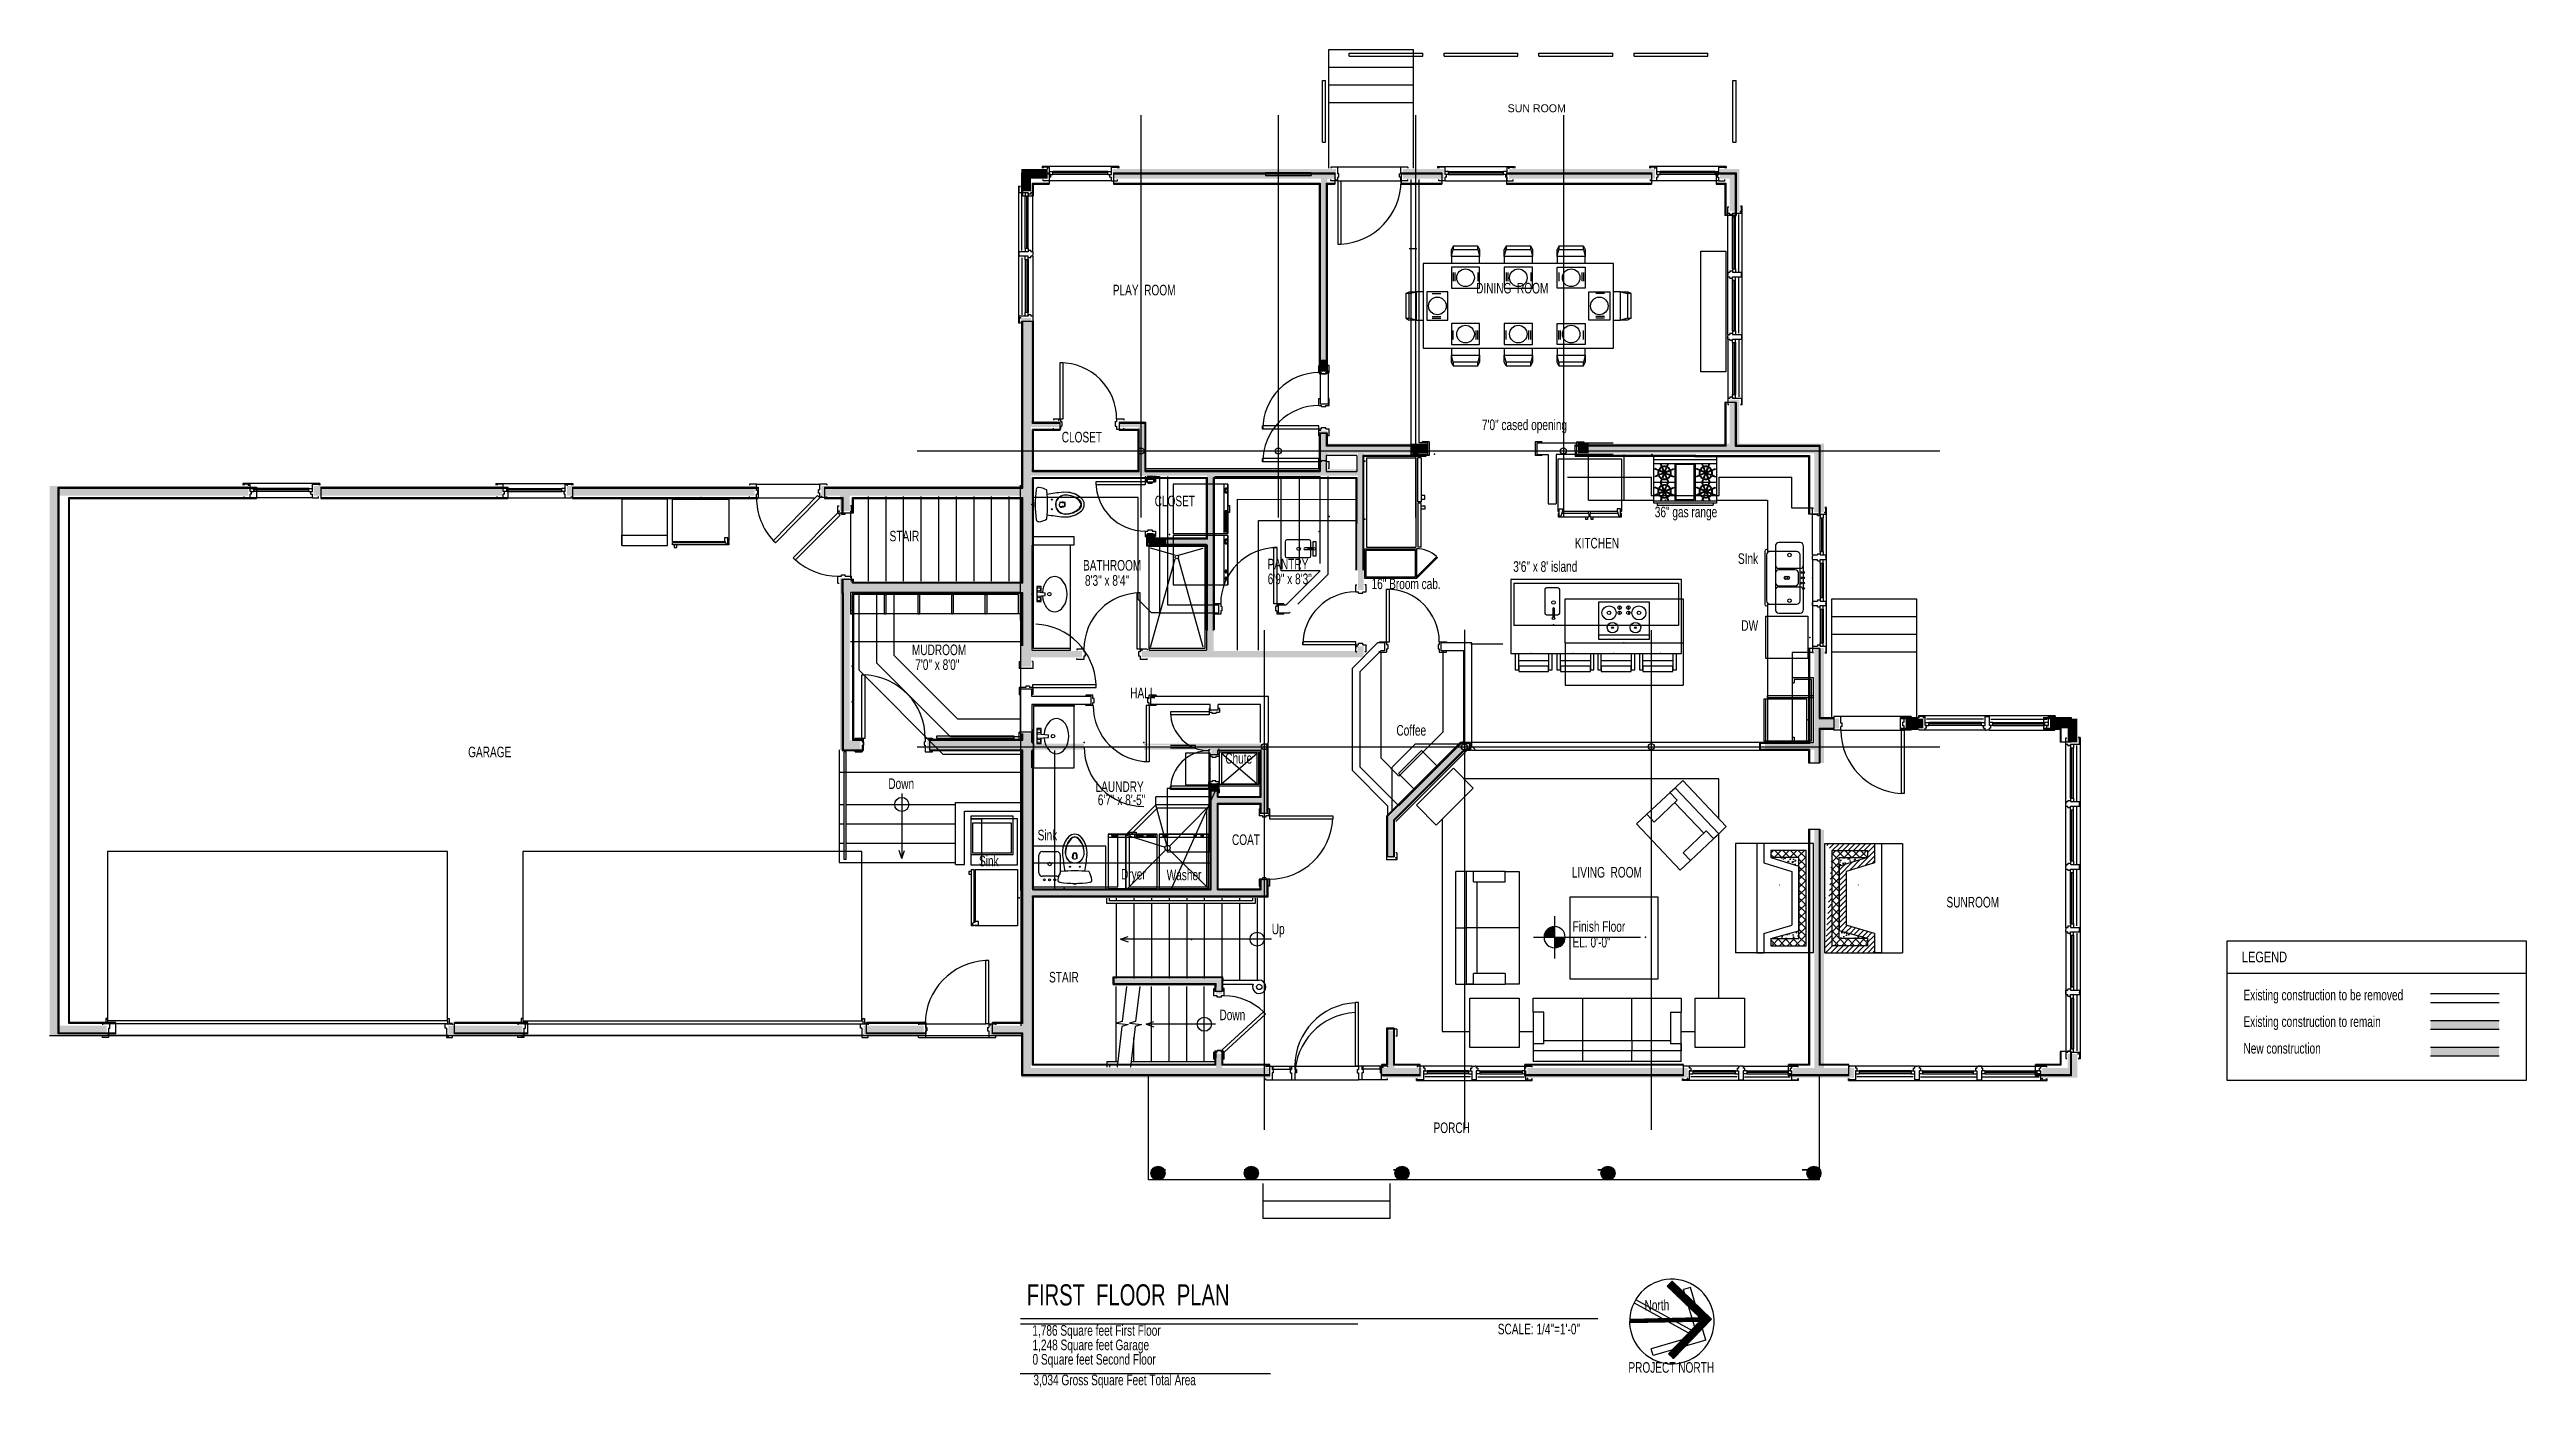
# Model space of a CAD drawing. Extents: x -743 to 664, y -463 to 298.
import ezdxf
from ezdxf.enums import TextEntityAlignment as Align

# ---------------------------------------------------------------- set-up
doc = ezdxf.new("R2010")
doc.units = 0
doc.header["$MEASUREMENT"] = 0
for name, color, linetype in [('1.1COLLINE', 7, 'Continuous'), ('1.1COLUMNS', 51, 'Continuous'), ('1.1DEMO', 3, 'Continuous'), ('1.1DRWDWS', 1, 'Continuous'), ('1.1FILL', 7, 'Continuous'), ('1.1FURN', 7, 'Continuous'), ('1.1NOTES', 11, 'Continuous'), ('1.1RMNAMES', 5, 'Continuous'), ('1.1WALL', 7, 'Continuous')]:
    doc.layers.add(name, color=color, linetype=linetype)
doc.styles.add('DCADTXTSTYLE16', font='ARIAL NARROW')
doc.styles.add('DCADTXTSTYLE17', font='ARIAL NARROW')
doc.styles.add('DCADTXTSTYLE18', font='ARIAL NARROW')
doc.styles.add('DCADTXTSTYLE19', font='ARIAL NARROW')
doc.styles.add('DCADTXTSTYLE20', font='ARIAL NARROW')
doc.styles.add('DCADTXTSTYLE21', font='ARIAL NARROW')
doc.styles.add('DCADTXTSTYLE22', font='ARIAL NARROW')
doc.styles.add('DCADTXTSTYLE23', font='ARIAL NARROW')
doc.styles.add('DCADTXTSTYLE24', font='ARIAL NARROW')
doc.styles.add('DCADTXTSTYLE25', font='ARIAL NARROW')
doc.styles.add('DCADTXTSTYLE26', font='ARIAL NARROW')
doc.styles.add('DCADTXTSTYLE27', font='ARIAL NARROW')
doc.styles.add('DCADTXTSTYLE28', font='ARIAL NARROW')
doc.styles.add('DCADTXTSTYLE29', font='ARIAL NARROW')
doc.styles.add('DCADTXTSTYLE30', font='ARIAL NARROW')
doc.styles.add('DCADTXTSTYLE31', font='ARIAL NARROW')
doc.styles.add('DCADTXTSTYLE32', font='ARIAL NARROW')
doc.styles.add('DCADTXTSTYLE33', font='ARIAL NARROW')
doc.styles.add('DCADTXTSTYLE34', font='ARIAL NARROW')
doc.styles.add('DCADTXTSTYLE35', font='ARIAL NARROW')
doc.styles.add('DCADTXTSTYLE36', font='ARIAL NARROW')
doc.styles.add('DCADTXTSTYLE37', font='ARIAL NARROW')
doc.styles.add('DCADTXTSTYLE38', font='ARIAL NARROW')
doc.styles.add('DCADTXTSTYLE39', font='ARIAL NARROW')
doc.styles.add('DCADTXTSTYLE40', font='ARIAL NARROW')
doc.styles.add('DCADTXTSTYLE41', font='ARIAL NARROW')
doc.styles.add('DCADTXTSTYLE42', font='ARIAL NARROW')
doc.styles.add('DCADTXTSTYLE43', font='ARIAL NARROW')
doc.styles.add('DCADTXTSTYLE44', font='ARIAL NARROW')
doc.styles.add('DCADTXTSTYLE45', font='ARIAL NARROW')
doc.styles.add('DCADTXTSTYLE46', font='ARIAL NARROW')
doc.styles.add('DCADTXTSTYLE47', font='ARIAL NARROW')
doc.styles.add('DCADTXTSTYLE48', font='ARIAL NARROW')
doc.styles.add('DCADTXTSTYLE49', font='ARIAL NARROW')
doc.styles.add('DCADTXTSTYLE50', font='ARIAL NARROW')
doc.styles.add('DCADTXTSTYLE51', font='ARIAL NARROW')
doc.styles.add('DCADTXTSTYLE52', font='ARIAL NARROW')
doc.styles.add('DCADTXTSTYLE53', font='ARIAL NARROW')
doc.styles.add('DCADTXTSTYLE54', font='ARIAL NARROW')
doc.styles.add('DCADTXTSTYLE55', font='ARIAL NARROW')
doc.styles.add('DCADTXTSTYLE56', font='ARIAL NARROW')
doc.styles.add('DCADTXTSTYLE57', font='ARIAL NARROW')
doc.styles.add('DCADTXTSTYLE58', font='ARIAL NARROW')
doc.styles.add('DCADTXTSTYLE59', font='ARIAL NARROW')
doc.styles.add('DCADTXTSTYLE60', font='ARIAL NARROW')
doc.styles.add('DCADTXTSTYLE61', font='ARIAL NARROW')
doc.styles.add('DCADTXTSTYLE62', font='ARIAL NARROW')
doc.styles.add('DCADTXTSTYLE63', font='ARIAL NARROW')
doc.styles.add('DCADTXTSTYLE64', font='ARIAL NARROW')
doc.styles.add('DCADTXTSTYLE65', font='ARIAL NARROW')
pattern_1 = [(45, (0, 0), (-2.20971, 2.20971), []), (-45, (0, 0), (2.20971, 2.20971), [])]
pattern_2 = [(0, (0, 0), (0, 12), [0.75, -11.25]), (90, (0.75, 0), (-12, 7e-16), [0.75, -11.25]), (45, (0, 0), (-12, 12), [1.06066, -15.9099]), (45, (12, 0), (-12, 12), [1.0607, -15.9099]), (0, (6.75, 4.5), (0, 12), [0.75, -11.25]), (90, (6.75, 15.75), (-12, 7e-16), [0.75, -11.25]), (45, (6.75, 15.75), (-12, 12), [1.06066, -15.9099]), (45, (18.75, 15.75), (-12, 12), [1.06066, -15.9099]), (20, (0, 0), (-1.02606, 2.819078), [-2.925, 0.075]), (55, (0, 0), (-2.457456, 1.72073), [-2.925, 0.075]), (80, (0, 0), (-2.954423, 0.520945), [-2.925, 0.075])]

msp = doc.modelspace()

# ---------------------------------------------------------------- texts
at = {"layer": '1.1FILL', "color": 5, "linetype": 'Continuous', "ltscale": 1.375, "style": 'DCADTXTSTYLE19', "width": 0.909091}
msp.add_text('LEGEND', height=6, dxfattribs=at).set_placement((502.1, -222.5), align=Align.BOTTOM_LEFT)
at = {"layer": '1.1FILL', "color": 3, "linetype": 'Continuous', "ltscale": 2, "width": 0.833333}
for s, style, p in [('Existing construction to be removed', 'DCADTXTSTYLE16', (503, -244.1)), ('Existing construction to remain', 'DCADTXTSTYLE17', (503, -259.2)), ('New construction', 'DCADTXTSTYLE18', (503, -274.4))]:
    msp.add_text(s, height=6, dxfattribs=dict(at, style=style)).set_placement(p, align=Align.BOTTOM_LEFT)
at = {"layer": '1.1NOTES', "color": 3, "linetype": 'Continuous', "style": 'DCADTXTSTYLE43', "width": 0.833333}
msp.add_text('7\'0" cased opening', height=6, dxfattribs=at).set_placement((70.4, 79.7), align=Align.BOTTOM_LEFT)
at = {"layer": '1.1NOTES', "color": 3, "linetype": 'Continuous', "ltscale": 12, "width": 0.833333}
for s, style, p in [('36" gas range', 'DCADTXTSTYLE34', (168.6, 30.2)), ('3\'6" x 8\' island', 'DCADTXTSTYLE33', (88.2, -0.8)), ('16" Broom cab.', 'DCADTXTSTYLE44', (7.7, -10.6)), ('Chute', 'DCADTXTSTYLE32', (-75.4, -109.7)), ('Sink', 'DCADTXTSTYLE46', (-182, -153.3)), ('Sink', 'DCADTXTSTYLE45', (-215.3, -168)), ('Dryer', 'DCADTXTSTYLE48', (-134.6, -175.5)), ('Washer', 'DCADTXTSTYLE47', (-108.7, -175.9))]:
    msp.add_text(s, height=6, dxfattribs=dict(at, style=style)).set_placement(p, align=Align.BOTTOM_LEFT)
at = {"layer": '1.1NOTES', "color": 3, "linetype": 'Continuous', "ltscale": 8, "width": 0.833333}
for s, style, p in [('6\'9" x 8\'3"', 'DCADTXTSTYLE41', (-51.3, -7.8)), ('8\'3" x 8\'4"', 'DCADTXTSTYLE40', (-155.1, -8.7)), ('7\'0" x 8\'0"', 'DCADTXTSTYLE42', (-251.5, -56.5)), ('Down', 'DCADTXTSTYLE38', (-266.8, -124.1)), ('6\'7" x 8\'-5"', 'DCADTXTSTYLE39', (-147.8, -133.3)), ('Up', 'DCADTXTSTYLE29', (-49, -206.6)), ('Down', 'DCADTXTSTYLE28', (-78.7, -255.4))]:
    msp.add_text(s, height=6, dxfattribs=dict(at, style=style)).set_placement(p, align=Align.BOTTOM_LEFT)
at = {"layer": '1.1NOTES', "color": 3, "linetype": 'Continuous', "ltscale": 12, "width": 0.833333}
for s, style, p in [('SInk', 'DCADTXTSTYLE35', (227.3, 3.7)), ('DW', 'DCADTXTSTYLE36', (227.3, -34.3)), ('Coffee', 'DCADTXTSTYLE37', (38.7, -93.8))]:
    msp.add_text(s, height=6, dxfattribs=dict(at, style=style)).set_placement(p, align=Align.BOTTOM_RIGHT)
at = {"layer": '1.1NOTES', "color": 5, "linetype": 'Continuous', "ltscale": 15.996, "width": 0.833333}
for s, height, style, p in [('Finish Floor', 5.998, 'DCADTXTSTYLE30', (121.9, -205.2)), ('EL. 0\'-0"', 6, 'DCADTXTSTYLE31', (121.9, -214.1))]:
    msp.add_text(s, height=height, dxfattribs=dict(at, style=style)).set_placement(p, align=Align.BOTTOM_LEFT)
at = {"layer": '1.1NOTES', "color": 132, "linetype": 'Continuous', "ltscale": 2, "style": 'DCADTXTSTYLE20', "width": 0.833333}
msp.add_text('FIRST  FLOOR  PLAN', height=12, dxfattribs=at).set_placement((-188.2, -419.2), align=Align.BOTTOM_LEFT)
at = {"layer": '1.1NOTES', "color": 1, "linetype": 'Continuous', "ltscale": 16, "style": 'DCADTXTSTYLE25', "width": 0.833333}
msp.add_text('North', height=6, rotation=1.0759, dxfattribs=at).set_placement((162.9, -420.4), align=Align.BOTTOM_LEFT)
at = {"layer": '1.1NOTES', "color": 3, "linetype": 'Continuous', "ltscale": 6, "width": 0.833333}
for s, style, p in [('1,786 Square feet First Floor', 'DCADTXTSTYLE22', (-185, -434.6)), ('1,248 Square feet Garage', 'DCADTXTSTYLE23', (-184.9, -442.8)), ('0 Square feet Second Floor', 'DCADTXTSTYLE27', (-184.9, -451)), ('3,034 Gross Square Feet Total Area', 'DCADTXTSTYLE24', (-184.4, -462.7))]:
    msp.add_text(s, height=6, dxfattribs=dict(at, style=style)).set_placement(p, align=Align.BOTTOM_LEFT)
at = {"layer": '1.1NOTES', "color": 3, "linetype": 'Continuous', "ltscale": 2, "style": 'DCADTXTSTYLE21', "width": 0.833333}
msp.add_text('SCALE: 1/4"=1\'-0"', height=6, dxfattribs=at).set_placement((79.4, -433.8), align=Align.BOTTOM_LEFT)
at = {"layer": '1.1NOTES', "color": 3, "linetype": 'Continuous', "ltscale": 16, "style": 'DCADTXTSTYLE26', "width": 0.833333}
msp.add_text('PROJECT NORTH', height=6, dxfattribs=at).set_placement((153.6, -455.6), align=Align.BOTTOM_LEFT)
at = {"layer": '1.1RMNAMES'}
msp.add_text('SUN ROOM', height=4.5, dxfattribs=at).set_placement((85, 262))
at = {"layer": '1.1RMNAMES', "color": 5, "linetype": 'Continuous', "ltscale": 8, "width": 0.833333}
for s, style, p in [('PLAY  ROOM', 'DCADTXTSTYLE50', (-139.3, 156.2)), ('DINING  ROOM', 'DCADTXTSTYLE63', (67.1, 157.3)), ('CLOSET', 'DCADTXTSTYLE62', (-168.3, 72.7)), ('CLOSET', 'DCADTXTSTYLE64', (-115.5, 36.4)), ('STAIR', 'DCADTXTSTYLE58', (-266.1, 16.5)), ('KITCHEN', 'DCADTXTSTYLE51', (123.2, 12.5)), ('BATHROOM', 'DCADTXTSTYLE53', (-156.2, -0.1)), ('PANTRY', 'DCADTXTSTYLE54', (-51.4, 0.6)), ('MUDROOM', 'DCADTXTSTYLE61', (-253.4, -48.1)), ('HALL', 'DCADTXTSTYLE49', (-129.4, -72.6)), ('GARAGE', 'DCADTXTSTYLE59', (-505.5, -106.1)), ('LAUNDRY', 'DCADTXTSTYLE52', (-149.1, -125.8)), ('COAT', 'DCADTXTSTYLE65', (-71.6, -155.9)), ('LIVING  ROOM', 'DCADTXTSTYLE56', (121.5, -174.4)), ('SUNROOM', 'DCADTXTSTYLE57', (334.3, -191.4)), ('STAIR', 'DCADTXTSTYLE55', (-175.5, -234)), ('PORCH', 'DCADTXTSTYLE60', (42.9, -319.5))]:
    msp.add_text(s, height=6, dxfattribs=dict(at, style=style)).set_placement(p, align=Align.BOTTOM_LEFT)

# ---------------------------------------------------------------- blocks, each defined once
blk = doc.blocks.new('ARCHSM8')
at = {"color": 1, "linetype": 'Continuous', "ltscale": 12.015892}
for p, q in [((-12, 0), (12, 0)), ((0, 12), (0, -12))]:
    blk.add_line(p, q, dxfattribs=at)
at = {"color": 3, "linetype": 'Continuous', "ltscale": 12.015892}
for p, q in [((-5.8, 0), (-5.8, 1.7)), ((-5.1, 0), (-5.1, 3.1)), ((-4.5, 0), (-4.5, 4)), ((-3.9, 0), (-3.9, 4.6)), ((-3.3, 0), (-3.3, 5.1)), ((-2.6, 0), (-2.6, 5.4)), ((-2, 0), (-2, 5.7)), ((-1.4, 0), (-1.4, 5.8)), ((-0.8, 0), (-0.8, 6)), ((-0.1, 0), (-0.1, 6)), ((0.5, -6), (0.5, 0)), ((1.1, -5.9), (1.1, 0)), ((1.8, -5.7), (1.8, 0)), ((2.4, -5.5), (2.4, 0)), ((3, -5.2), (3, 0)), ((3.6, -4.8), (3.6, 0)), ((4.3, -4.2), (4.3, 0)), ((4.9, -3.5), (4.9, 0)), ((5.5, -2.4), (5.5, 0))]:
    blk.add_line(p, q, dxfattribs=at)
for start, end in [(90, 180), (180, 270), (0, 90), (270, 360)]:
    blk.add_arc((0, 0), 6.01, start, end, dxfattribs=at)
blk = doc.blocks.new('FIXT-CHUTE')
blk.add_lwpolyline([(-7, -9), (7, -9), (7, 9), (-7, 9)], close=True)
blk = doc.blocks.new('FIXT-CABINET36')
blk.add_lwpolyline([(-12, -18), (12, -18), (12, 18), (-12, 18)], close=True)

# ---------------------------------------------------------------- hatches: boundary and pattern name
at = {"layer": '1.1DRWDWS', "linetype": 'Continuous', "ltscale": 383.987732}
h = msp.add_hatch(dxfattribs=at)
h.set_pattern_fill('ansi31', color=11, scale=2.125, style=0, pattern_type=2)
h.set_pattern_definition([(45, (0, 0), (-1.502602, 1.502602), [])])
h.paths.add_polyline_path([(265.2, -153.3), (293.4, -153.3), (293.4, -164.2), (277.4, -169.1), (277.4, -199.7), (293.4, -204.3), (293.4, -215.3), (265.2, -215.3), (269.4, -157.3), (289.4, -157.3), (289.4, -161.2), (273.4, -166.1), (273.4, -202.8), (289.2, -207.3), (289.4, -211.3), (269.4, -211.3), (269.4, -157.3)], flags=0)
h = msp.add_hatch(dxfattribs=at)
h.set_pattern_fill('ansi37', color=11, scale=3.125, style=0, pattern_type=2)
h.set_pattern_definition(pattern_1)
h.paths.add_polyline_path([(234.7, -161.3), (234.5, -157.3), (254.5, -157.3), (254.5, -211.3), (234.5, -211.3), (234.5, -207.3), (250.5, -207.3), (250.5, -161.3)], flags=0)
h = msp.add_hatch(dxfattribs=at)
h.set_pattern_fill('concrete', color=11, scale=0.75, style=0, pattern_type=2)
h.set_pattern_definition(pattern_2)
h.paths.add_polyline_path([(250.5, -161.3), (250.5, -166.1), (234.7, -161.3)], flags=0)
h = msp.add_hatch(dxfattribs=at)
h.set_pattern_fill('ansi37', color=11, scale=3.125, style=0, pattern_type=2)
h.set_pattern_definition(pattern_1)
h.paths.add_polyline_path([(289.2, -161.3), (289.4, -157.3), (269.4, -157.3), (269.4, -211.3), (289.4, -211.3), (289.4, -207.3), (273.4, -207.3), (273.4, -161.3)], flags=0)
h = msp.add_hatch(dxfattribs=at)
h.set_pattern_fill('concrete', color=11, scale=0.75, style=0, pattern_type=2)
h.set_pattern_definition(pattern_2)
h.paths.add_polyline_path([(273.4, -161.3), (273.4, -166.1), (289.2, -161.3)], flags=0)
h = msp.add_hatch(dxfattribs=at)
h.set_pattern_fill('concrete', color=11, scale=0.75, style=0, pattern_type=2)
h.set_pattern_definition(pattern_2)
h.paths.add_polyline_path([(250.5, -207.5), (250.5, -202.8), (234.7, -207.5)], flags=0)
h = msp.add_hatch(dxfattribs=at)
h.set_pattern_fill('concrete', color=11, scale=0.75, style=0, pattern_type=2)
h.set_pattern_definition(pattern_2)
h.paths.add_polyline_path([(273.4, -207.5), (273.4, -202.8), (289.2, -207.5)], flags=0)
at = {"layer": '1.1FILL', "linetype": 'Continuous', "ltscale": 8}
for points in [[(-191.3, 229.7), (-191.3, 217.1), (-185.8, 217.1), (-185.8, 224.2), (-176.3, 224.2), (-176.3, 229.7)], [(-139.3, 229.7), (-139.3, 224.2), (-21, 224.2), (-21, 121.4), (-17.5, 121.4), (-17.5, 224.2), (-12.5, 224.2), (-12.5, 229.7)], [(25.5, 229.7), (25.5, 224.2), (30.5, 224.2), (30.5, 224.2), (34, 224.2), (34, 224.2), (48.7, 224.2), (48.7, 229.7)], [(168.7, 224.2), (168.7, 229.7), (85.7, 229.7), (85.7, 224.2)], [(216.7, 229.7), (205.7, 229.7), (205.7, 224.2), (211.2, 224.2), (211.2, 205.7), (216.7, 205.7)], [(-185.8, 45.2), (-185.8, 55.7), (-121.2, 55.7), (-21, 55.7), (-17.5, 55.7), (-17.5, 63.1), (-21.1, 63), (-21, 59.2), (-121.2, 59.2), (-121.3, 59.2), (-121.3, 86.7), (-136, 86.7), (-136, 83.2), (-124.8, 83.2), (-124.8, 59.2), (-185.8, 59.2), (-185.8, 83.2), (-170, 83.2), (-170, 86.7), (-185.8, 86.7), (-185.8, 145.2), (-191.3, 145.2), (-191.3, 49.7), (-191.8, 49.7), (-191.8, 44.2), (-191.3, 44.2), (-191.3, -4.8), (-191.7, -4.8), (-191.7, -10.3), (-191.3, -10.3), (-191.3, -27.7), (-185.8, -27.7)], [(-21, 115.3), (-17.5, 115.3), (-17.5, 121.4), (-21, 121.4)], [(259.2, 34.7), (264.7, 34.7), (264.7, 73.7), (216.7, 73.7), (216.7, 98.7), (211.2, 98.7), (211.2, 73.7), (131.1, 73.7), (131.1, 68.2), (194.1, 68.2), (259.2, 68.2)], [(-21, 81.2), (-17.5, 81.2), (-17.5, 73.7), (30, 73.7), (30, 68.2), (3.3, 68.2), (3.3, -9.4), (0, -9.3), (0, 55.7), (-17.5, 55.7), (-17.5, 59.2), (0, 59.2), (0, 68.2), (-17.5, 68.2), (-17.5, 63.1), (-21, 63.1)], [(30, 68.2), (39.7, 68.2), (39.7, 73.7), (30, 73.7)], [(124.9, 68.2), (131.1, 68.2), (131.1, 73.7), (124.9, 73.7)], [(-743.3, 49.7), (-743.3, -262.3), (-710.8, -262.3), (-710.8, -256.8), (-737.8, -256.8), (-737.8, 44.2), (-630.3, 44.2), (-630.3, 49.7)], [(-593.3, 49.7), (-593.3, 44.2), (-486.3, 44.2), (-486.3, 49.7)], [(-342.8, 44.2), (-342.8, 49.7), (-449.3, 49.7), (-449.3, 44.2)], [(-191.8, 44.2), (-191.8, 49.7), (-304.8, 49.7), (-304.8, 44.2), (-294.3, 44.2), (-294.3, 35.5), (-288.8, 35.5), (-288.8, 44.2)], [(-82, -21.8), (-82, 55.7), (-85.5, 55.7), (-85.5, 20.5), (-108.8, 20.5), (-108.8, 17), (-85.5, 17), (-85.5, -21.8)], [(-119.8, 17), (-112.3, 17), (-112.3, 20.5), (-116.3, 20.5), (-116.3, 23.1), (-119.8, 23.1), (-119.8, 20.5)], [(-112.3, 20.5), (-112.3, 17), (-108.8, 17), (-108.8, 20.5)], [(-191.7, -10.3), (-191.7, -4.8), (-288.8, -4.8), (-288.8, -2.5), (-294.3, -2.5), (-294.3, -10.3), (-288.8, -10.3)], [(-288.8, -10.3), (-294.3, -10.3), (-294.3, -100.1), (-282.7, -100.1), (-282.7, -94.6), (-288.8, -94.6)], [(-191.3, -52.8), (-185.8, -52.8), (-185.8, -47.5), (-156.8, -47.5), (-156.8, -44), (-185.8, -44), (-185.8, -27.7), (-191.3, -27.7)], [(-0.2, -47.5), (3.3, -47.5), (3.3, -41.4), (-0.2, -41.4), (-0.2, -44), (-46.4, -44), (-46.4, -47.5), (-46.4, -44), (-82, -44), (-82, -21.8), (-85.5, -21.8), (-85.5, -44), (-122.8, -44), (-122.8, -47.5)], [(259.2, -87.8), (259.2, -96.5), (231.2, -96.5), (231.2, -100), (259.2, -100), (259.2, -107.5), (264.7, -107.5), (264.7, -87.8), (273.2, -87.8), (273.2, -82.3), (264.7, -82.3), (264.7, -42.3), (259.2, -42.3)], [(311.2, -82.3), (311.2, -87.8), (321.2, -87.8), (321.2, -82.3)], [(393.2, -82.3), (393.2, -87.8), (403.2, -87.8), (403.2, -95.8), (408.7, -95.8), (408.7, -82.3)], [(-155.6, -96.5), (-185.8, -96.5), (-185.8, -90.8), (-191.3, -90.8), (-191.3, -94.6), (-244.7, -94.6), (-244.7, -100.1), (-185.8, -100), (-155.6, -100)], [(-121.6, -96.5), (-121.6, -97.5), (-92.5, -97.5), (-92.5, -99), (-121.6, -99), (-121.6, -100), (-83.4, -100), (-83.4, -102.8), (-79.9, -102.7), (-79.9, -100), (-54.9, -100), (-54.9, -96.5)], [(-54.9, -136.5), (-51.4, -136.5), (-51.4, -130.8), (-51.4, -96.5), (-54.9, -96.5), (-54.9, -100)], [(20.9, -140.6), (61.5, -100), (64.5, -100), (64.5, -96.5), (59.3, -96.5), (17.4, -138.4)], [(-81.4, -183.8), (-51.4, -183.8), (-51.4, -174.5), (-54.9, -174.5), (-54.9, -180.3), (-79.9, -180.3), (-79.9, -130.8), (-54.9, -130.8), (-54.9, -127.3), (-79.9, -127.3), (-79.9, -123.5), (-83.4, -123.5), (-83.4, -127.3), (-83.4, -180.3), (-185.8, -180.3), (-185.8, -100), (-191.6, -100), (-191.6, -100.1), (-191.3, -100.1), (-191.3, -256.8), (-208.8, -256.8), (-208.8, -262.3), (-191.3, -262.3), (-191.3, -286.3), (-49.8, -286.3), (-49.8, -280.8), (-77.2, -280.8), (-77.2, -272.6), (-80.6, -272.6), (-80.7, -280.8), (-185.8, -280.8), (-185.8, -256.8), (-185.8, -183.8)], [(-83.4, -123.5), (-79.9, -123.5), (-79.9, -119.3), (-83.4, -119.3)], [(20.9, -140.6), (17.4, -138.4), (17.4, -161.5), (20.9, -161.5)], [(281.7, -286.3), (281.7, -280.8), (264.7, -280.8), (264.7, -145.5), (259.2, -145.5), (259.2, -280.8), (247.2, -280.8), (247.2, -286.3)], [(-80.7, -234), (-80.7, -238.6), (-77.2, -238.7), (-77.2, -230.5), (-139.1, -230.5), (-139.1, -234)], [(-516.8, -256.8), (-516.8, -262.3), (-474.8, -262.3), (-474.8, -256.8)], [(-246.8, -262.3), (-246.8, -256.8), (-280.8, -256.8), (-280.8, -262.3)], [(36.2, -286.3), (36.2, -280.8), (20.9, -280.8), (20.9, -259.5), (17.4, -259.5), (17.4, -280.8), (14.2, -280.8), (14.2, -286.3)], [(609.3, -258.7), (648.2, -258.7), (648.2, -253.7), (609.3, -253.7)], [(187.2, -286.3), (187.2, -280.8), (96.2, -280.8), (96.2, -286.3)], [(408.7, -286.3), (408.7, -272.8), (403.2, -272.8), (403.2, -280.8), (388.7, -280.8), (388.7, -286.3)], [(609.3, -273.9), (648.2, -273.9), (648.2, -268.9), (609.3, -268.9)], [(-117.6, -340.5, 1), (-109.6, -340.5, 1)], [(-56.6, -340.5, 1), (-64.6, -340.5, 1)], [(29, -340.5, 1), (21, -340.5, 1)], [(146, -340.5, 1), (138, -340.5, 1)], [(263, -340.5, 1), (255, -340.5, 1)]]:
    msp.add_hatch(color=7, dxfattribs=at).paths.add_polyline_path(points, flags=0)
at = {"layer": '1.1WALL', "linetype": 'Continuous', "ltscale": 12}
msp.add_hatch(color=7, dxfattribs=at).paths.add_polyline_path([(-119.8, 55.7), (-119.8, 53.1), (-116.3, 53.1), (-116.3, 55.2), (-116.3, 55.7)], flags=0)

# ---------------------------------------------------------------- linework, layer by layer
at = {"layer": '1.1COLLINE', "color": 7, "linetype": 'Continuous', "ltscale": 96}
for p, q in [((-123.3, 260.3), (-123.3, 31.8)), ((-45.3, 260.3), (-45.3, 31.8)), ((32.7, 260.3), (32.7, 31.8)), ((116.7, 260.3), (116.7, 31.8)), ((-250.5, 69.7), (330.5, 69.7)), ((-53.2, -315.8), (-53.2, -32.1)), ((60.6, -315.7), (60.6, -32)), ((166.7, -315.8), (166.7, -32.1)), ((-250.5, -98.3), (330.5, -98.3))]:
    msp.add_line(p, q, dxfattribs=at)
at = {"layer": '1.1COLUMNS', "color": 51, "linetype": 'Continuous', "ltscale": 12}
for p, q in [((64.1, -39.9), (82.2, -39.9)), ((64.1, -97.4), (66.5, -99.8))]:
    msp.add_line(p, q, dxfattribs=at)
at = {"layer": '1.1COLUMNS', "color": 1, "linetype": 'Continuous', "ltscale": 12}
for centre in [(-123.3, 69.7), (-45.3, 69.7), (32.7, 69.7), (116.7, 69.7), (-53.2, -98.3), (60.4, -98.4), (166.7, -98.3)]:
    msp.add_circle(centre, 1.75, dxfattribs=at)
at = {"layer": '1.1COLUMNS', "color": 51, "linetype": 'Continuous', "ltscale": 12}
msp.add_point((-53.2, -98.3), dxfattribs=at)
at = {"layer": '1.1DEMO', "color": 11, "linetype": 'Continuous', "ltscale": 2}
for p, q in [((30, 223.7), (30, 67.7)), ((34.5, 223.7), (34.5, 74.2)), ((-21.5, 115.2), (-17, 115.2)), ((-21.5, 115.2), (-21.5, 96.4)), ((-17, 115.2), (-17, 96.4)), ((-22.2, 95.5), (-22.2, 99.5)), ((-22.2, 99.5), (-21.5, 99.5)), ((-16.3, 99.5), (-16.9, 99.5)), ((-16.3, 95.5), (-16.3, 99.5)), ((-22.2, 95.5), (-20.7, 95.5)), ((-21.5, 96.4), (-17, 96.4)), ((-20.7, 94.8), (-20.7, 95.5)), ((-20.7, 94.8), (-18.2, 94.8)), ((-18.2, 95.5), (-16.3, 95.5)), ((-18.2, 94.8), (-18.2, 95.5)), ((39.7, 74.2), (34.5, 74.2)), ((39.7, 67.7), (39.7, 74.2)), ((104.7, 74.8), (100.7, 74.8)), ((100.7, 74.8), (100.7, 67.1)), ((101.7, 74.2), (144.9, 74.2)), ((101.7, 67.7), (101.7, 74.2)), ((-120.8, 59.7), (-21.5, 59.7)), ((-22.2, 65.3), (-54.2, 65.3)), ((-54.2, 63.5), (-54.2, 65.3)), ((-22.2, 63.5), (-54.2, 63.5)), ((-22.2, 63.5), (-22.2, 65.3)), ((-22.2, 59.6), (-22.2, 63.6)), ((-22.2, 63.6), (-20.7, 63.6)), ((-22.2, 59.6), (-21.5, 59.6)), ((-20.7, 63.6), (-20.7, 64.3)), ((-20.7, 64.3), (-18.2, 64.3)), ((-18.2, 63.6), (-18.2, 64.3)), ((-18.2, 63.6), (-16.3, 63.6)), ((-16.3, 59.6), (-16.9, 59.6)), ((-16.3, 59.6), (-16.3, 63.6)), ((39.7, 67.7), (30, 67.7)), ((104.7, 67.1), (100.7, 67.1)), ((101.7, 67.7), (108, 67.7)), ((108, 67.7), (108, 39.7)), ((112.5, 67.7), (112.5, 39.7)), ((144.9, 67.7), (112.5, 67.7)), ((113.7, 65.2), (149.7, 65.2)), ((113.7, 35.2), (113.7, 65.2)), ((149.7, 65.2), (149.7, 35.2)), ((151, 67.7), (151, 41.7)), ((-124.8, 43.2), (-185.3, 43.2)), ((-124.8, -14.7), (-124.8, 43.2)), ((-116.4, 55.2), (-112.8, 55.2)), ((-112.8, 55.2), (-112.8, -22.3)), ((-108.3, 55.2), (-108.3, -17.8)), ((-74, 50.7), (-105, 50.7)), ((-105, 50.7), (-105, 22.7)), ((-81.5, 55.2), (-21.5, 55.2)), ((-76, 22.7), (-76, 50.7)), ((-74.5, 48.2), (-74.7, 48.2)), ((-74.7, 46.2), (-74.5, 46.2)), ((-74, 22.7), (-74, 50.7)), ((-74, 50.7), (-74, 22.7)), ((-43.7, 1.5), (-43.7, 55.2)), ((-33.5, 55.2), (-33.5, 1.5)), ((-21.5, 5.7), (-21.5, 55.2)), ((-17, -0.4), (-17, 55.2)), ((-74.5, 35.7), (-75.5, 35.7)), ((-75.5, 35.7), (-75.5, 23.7)), ((-74.9, 34.7), (-75.2, 34.7)), ((-75.2, 34.7), (-75.2, 33.7)), ((-75.2, 33.7), (-74.9, 33.7)), ((-74.9, 33.2), (-75.2, 33.2)), ((-75.2, 33.2), (-75.2, 32.2)), ((-75.2, 32.2), (-74.9, 32.2)), ((-74.9, 31.7), (-75.2, 31.7)), ((-75.2, 31.7), (-75.2, 30.7)), ((-75.2, 30.7), (-74.9, 30.7)), ((-74.9, 28.7), (-75.2, 28.7)), ((-75.2, 28.7), (-75.2, 27.7)), ((-74.9, 33.7), (-74.9, 34.7)), ((-74.9, 32.2), (-74.9, 33.2)), ((-74.9, 30.7), (-74.9, 31.7)), ((-74.9, 27.7), (-74.9, 28.7)), ((-74.7, 33.7), (-74.7, 34.7)), ((-74.7, 32.2), (-74.7, 33.2)), ((-74.7, 30.7), (-74.7, 31.7)), ((-74.7, 27.7), (-74.7, 28.7)), ((-74.5, 23.7), (-74.5, 35.7)), ((-74, 34.7), (-74, 38.7)), ((-74, 38.7), (-73, 38.7)), ((-73, 34.7), (-74, 34.7)), ((-73, 38.7), (-73, 34.7)), ((108, 39.7), (112.5, 39.7)), ((114.2, 35.2), (113.7, 35.2)), ((114.2, 34.2), (113.7, 34.2)), ((113.7, 34.2), (113.7, 32.2)), ((113.7, 32.2), (131.2, 32.2)), ((114.2, 32.7), (114.2, 36.7)), ((114.2, 36.7), (116.2, 36.7)), ((115.2, 32.7), (114.2, 32.7)), ((116.2, 35.7), (115.2, 32.7)), ((131.2, 34.2), (115.7, 34.2)), ((147.4, 35.2), (116, 35.2)), ((116.2, 36.7), (116.2, 35.7)), ((129.4, 30.7), (129.4, 32.2)), ((130.4, 30.7), (129.4, 30.7)), ((130.4, 32.2), (130.4, 30.7)), ((130.9, 34.2), (130.9, 35.2)), ((131.2, 34.2), (131.2, 32.2)), ((147.7, 34.2), (131.7, 34.2)), ((131.7, 34.2), (131.7, 32.2)), ((131.7, 32.2), (149.7, 32.2)), ((131.9, 35.2), (131.9, 34.2)), ((132.4, 30.7), (132.4, 32.2)), ((133.4, 30.7), (132.4, 30.7)), ((133.4, 32.2), (133.4, 30.7)), ((149.2, 36.7), (147.2, 36.7)), ((147.2, 36.7), (147.2, 35.7)), ((147.2, 35.7), (148.2, 32.7)), ((148.2, 32.7), (149.2, 32.7)), ((149.2, 32.7), (149.2, 36.7)), ((149.7, 35.2), (149.2, 35.2)), ((149.7, 34.2), (149.2, 34.2)), ((149.7, 32.2), (149.7, 34.2)), ((-105, 22.7), (-74, 22.7)), ((-74, 21.7), (-105, 21.7)), ((-105, 21.7), (-105, -6.3)), ((-76, -6.3), (-76, 21.7)), ((-75.5, 23.7), (-74.5, 23.7)), ((-75.2, 27.7), (-74.9, 27.7)), ((-74.9, 27.2), (-75.2, 27.2)), ((-75.2, 27.2), (-75.2, 26.2)), ((-75.2, 26.2), (-74.9, 26.2)), ((-74.9, 25.7), (-75.2, 25.7)), ((-75.2, 25.7), (-75.2, 24.7)), ((-75.2, 24.7), (-74.9, 24.7)), ((-74.9, 26.2), (-74.9, 27.2)), ((-74.9, 24.7), (-74.9, 25.7)), ((-74.7, 26.2), (-74.7, 27.2)), ((-74.7, 24.7), (-74.7, 25.7)), ((-74.5, 19.2), (-74.7, 19.2)), ((-74.7, 17.2), (-74.5, 17.2)), ((-74, -6.3), (-74, 21.7)), ((-74, 21.7), (-74, -6.3)), ((-47.8, -17.2), (-47.8, 14.8)), ((-46, 14.8), (-47.8, 14.8)), ((-46, -17.2), (-46, 14.8)), ((-41.4, 18.1), (-41.4, 10.1)), ((-27.7, 19.1), (-40.4, 19.1)), ((-25.2, 14.6), (-30.2, 14.6)), ((-25.5, 14.4), (-28.5, 14.4)), ((-28.5, 14.4), (-28.5, 13.9)), ((-26.7, 14.6), (-26.7, 18.1)), ((-23.7, 18.1), (-25.7, 18.1)), ((-25.7, 18.1), (-25.7, 14.6)), ((-23.7, 10.1), (-23.7, 18.1)), ((237.1, 15.6), (237.1, -20.4)), ((251.1, 17.6), (239.1, 17.6)), ((253.1, -20.4), (253.1, 15.6)), ((-74.5, 1.7), (-74.7, 1.7)), ((-74.7, 0.7), (-74.5, 0.7)), ((-21.5, 1.5), (-43.7, 1.5)), ((-40.8, -17.8), (-21.5, 1.5)), ((-40.4, 9.1), (-27.7, 9.1)), ((-30.2, 13.6), (-25.2, 13.6)), ((-28.5, 13.9), (-25.5, 13.9)), ((-26.7, 10.1), (-26.7, 13.6)), ((-25.7, 13.6), (-25.7, 10.1)), ((-25.7, 10.1), (-23.7, 10.1)), ((251.1, 2.9), (239.1, 2.9)), ((248.3, 2.1), (239.1, 2.1)), ((250.3, -4.9), (250.3, 0.1)), ((-283.6, -10.8), (-283.6, -54.7)), ((-273.6, -10.8), (-273.6, -50.6)), ((-263.6, -10.8), (-263.6, -46.4)), ((-105, -6.3), (-74, -6.3)), ((-74.5, -2.3), (-74.7, -2.3)), ((-74.7, -3.3), (-74.5, -3.3)), ((-34.1, -17.4), (-17, -0.4)), ((16.2, -38.8), (16.2, -8.8)), ((16.2, -8.8), (17.9, -8.8)), ((17.9, -38.8), (17.9, -8.8)), ((239.1, -6.9), (248.3, -6.9)), ((239.1, -7.6), (251.1, -7.6)), ((-117.3, -22.3), (-124.8, -14.7)), ((-112.8, -22.3), (-117.3, -22.3)), ((-112.8, -22.3), (-79.1, -22.3)), ((-108.3, -17.8), (-79.1, -17.8)), ((-78, -17.2), (-82, -17.2)), ((-82, -17.2), (-82, -17.8)), ((-82, -23), (-82, -22.4)), ((-78, -23), (-82, -23)), ((-79.1, -22.3), (-79.1, -17.8)), ((-78, -17.2), (-78, -18.7)), ((-77.3, -18.7), (-78, -18.7)), ((-78, -21.2), (-78, -23)), ((-77.3, -21.2), (-78, -21.2)), ((-77.3, -18.7), (-77.3, -21.2)), ((-46, -17.2), (-47.8, -17.2)), ((-46.1, -18.7), (-46.8, -18.7)), ((-46.8, -18.7), (-46.8, -21.2)), ((-46.1, -21.2), (-46.8, -21.2)), ((-42.1, -17.2), (-46.1, -17.2)), ((-46.1, -17.2), (-46.1, -18.7)), ((-46.1, -21.2), (-46.1, -23)), ((-42.1, -23), (-46.1, -23)), ((-45.1, -22.3), (-45.1, -17.8)), ((-45.1, -17.8), (-40.8, -17.8)), ((-45.1, -22.3), (-39, -22.3)), ((-42.1, -17.2), (-42.1, -17.8)), ((-42.1, -23), (-42.1, -22.4)), ((-39, -22.3), (-38.6, -21.9)), ((117.6, -14.3), (184.7, -14.3)), ((117.6, -39.3), (117.6, -14.3)), ((136.6, -16.3), (136.6, -37.3)), ((165.6, -16.3), (136.6, -16.3)), ((148.6, -18.3), (148.6, -20.3)), ((148.6, -21.3), (148.6, -23.3)), ((153.6, -20.3), (153.6, -18.3)), ((153.6, -21.3), (153.6, -23.3)), ((165.6, -37.3), (165.6, -16.3)), ((184.7, -14.3), (184.7, -39.3)), ((239.1, -22.4), (251.1, -22.4)), ((11.1, -39.4), (-3.4, -53.9)), ((15.2, -39.4), (11.1, -39.4)), ((12.2, -38.8), (16.2, -38.8)), ((12.2, -38.8), (12.2, -39.4)), ((15.2, -43.9), (15.2, -39.4)), ((16.2, -38.8), (17.9, -38.8)), ((16.2, -38.8), (16.2, -40.3)), ((16.2, -40.3), (17, -40.3)), ((17, -40.3), (17, -42.8)), ((45.5, -40.3), (46.2, -40.3)), ((45.5, -40.3), (45.5, -42.8)), ((46.2, -38.8), (50.2, -38.8)), ((46.2, -38.8), (46.2, -40.3)), ((47.2, -43.9), (47.2, -39.4)), ((64.6, -39.4), (47.2, -39.4)), ((50.2, -38.8), (50.2, -39.4)), ((64.6, -97.6), (64.6, -39.4)), ((117.6, -39.3), (184.7, -39.3)), ((117.6, -39.3), (117.6, -63.3)), ((136.6, -34.8), (165.6, -34.8)), ((136.6, -37.3), (165.6, -37.3)), ((184.7, -39.3), (184.7, -63.3)), ((-283.6, -54.7), (-235.6, -102.7)), ((-273.6, -50.6), (-231.5, -92.7)), ((-263.6, -46.4), (-227.3, -82.7)), ((-3.4, -53.9), (-3.4, -111.7)), ((12.9, -43.9), (1.1, -55.8)), ((1.1, -55.8), (1.1, -109.8)), ((12.2, -44.7), (12.2, -44)), ((12.2, -44.7), (16.2, -44.7)), ((15.2, -43.9), (12.9, -43.9)), ((13.1, -104.9), (13.1, -44.7)), ((16.2, -42.8), (16.2, -44.7)), ((16.2, -42.8), (17, -42.8)), ((45.5, -42.8), (46.2, -42.8)), ((46.2, -42.8), (46.2, -44.7)), ((46.2, -44.7), (50.2, -44.7)), ((60.1, -43.9), (47.2, -43.9)), ((48.1, -43.9), (48.1, -90.1)), ((50.2, -44.7), (50.2, -44)), ((60.1, -95), (60.1, -43.9)), ((-192.4, -64.7), (-192.4, -68.7)), ((-188.7, -64.7), (-192.4, -64.7)), ((-192.4, -68.7), (-191.8, -68.7)), ((-185.3, -65.7), (-191.8, -65.7)), ((-191.8, -90.8), (-191.8, -65.7)), ((-188.7, -64), (-188.7, -64.7)), ((-186.7, -64), (-188.7, -64)), ((-186.7, -64), (-186.7, -64.7)), ((-184.7, -64.7), (-186.7, -64.7)), ((-185.3, -69.8), (-185.3, -65.7)), ((-184.7, -68.7), (-185.3, -68.7)), ((-151.6, -69.8), (-185.3, -69.8)), ((-184.7, -63), (-148.7, -63)), ((-184.7, -64.7), (-184.7, -63)), ((-184.7, -64.7), (-148.7, -64.7)), ((-184.7, -64.7), (-184.7, -68.7)), ((-150.6, -69), (-154.6, -69)), ((-154.6, -69), (-154.6, -69.7)), ((-151.6, -74.3), (-151.6, -69.8)), ((-150.6, -70.9), (-150.6, -69)), ((-148.7, -64.7), (-148.7, -63)), ((-114.6, -69), (-118.6, -69)), ((-118.6, -70.9), (-118.6, -69)), ((-117.6, -74.3), (-117.6, -69.8)), ((-50.9, -69.8), (-117.6, -69.8)), ((-114.6, -69), (-114.6, -69.7)), ((-50.9, -96), (-50.9, -69.8)), ((117.6, -63.3), (184.7, -63.3)), ((232.6, -69.3), (258.7, -69.3)), ((232.6, -70.3), (232.6, -69.3)), ((232.6, -70.3), (258.7, -70.3)), ((258.7, -70.3), (258.7, -69.3)), ((-192, -82.7), (-227.3, -82.7)), ((-151.6, -74.3), (-185.3, -74.3)), ((-185.3, -74.3), (-185.3, -90.9)), ((-161.3, -74.3), (-185.3, -74.3)), ((-185.3, -74.3), (-161.3, -74.3)), ((-161.3, -75.3), (-184.3, -75.3)), ((-184.3, -75.3), (-184.3, -110.3)), ((-161.3, -110.3), (-161.3, -74.3)), ((-161.3, -74.3), (-161.3, -75.3)), ((-154.6, -74.9), (-154.6, -74.3)), ((-150.6, -74.9), (-154.6, -74.9)), ((-149.8, -70.9), (-150.6, -70.9)), ((-150.6, -74.9), (-150.6, -73.4)), ((-149.8, -73.4), (-150.6, -73.4)), ((-149.8, -73.4), (-149.8, -70.9)), ((-120.3, -74.9), (-120.3, -106.9)), ((-118.6, -74.9), (-120.3, -74.9)), ((-118.6, -70.9), (-119.4, -70.9)), ((-119.4, -73.4), (-119.4, -70.9)), ((-118.6, -73.4), (-119.4, -73.4)), ((-118.6, -74.9), (-118.6, -73.4)), ((-118.6, -74.9), (-118.6, -106.9)), ((-114.6, -74.9), (-118.6, -74.9)), ((-83.9, -74.3), (-117.6, -74.3)), ((-114.6, -74.9), (-114.6, -74.3)), ((-84.5, -78.5), (-106.5, -78.5)), ((-106.5, -78.5), (-106.5, -80.3)), ((-84.5, -80.3), (-106.5, -80.3)), ((-84.5, -76.6), (-84.5, -78.6)), ((-84.5, -76.6), (-83.9, -76.6)), ((-84.5, -78.5), (-84.5, -80.3)), ((-84.5, -78.6), (-83, -78.6)), ((-83.9, -77.5), (-83.9, -74.3)), ((-79.4, -77.5), (-83.9, -77.5)), ((-83, -78.6), (-83, -79.3)), ((-83, -79.3), (-80.5, -79.3)), ((-80.5, -78.6), (-78.7, -78.6)), ((-80.5, -78.6), (-80.5, -79.3)), ((-55.4, -74.3), (-79.4, -74.3)), ((-79.4, -77.5), (-79.4, -74.3)), ((-78.7, -76.6), (-79.3, -76.6)), ((-78.7, -76.6), (-78.7, -78.6)), ((-55.4, -96), (-55.4, -74.3)), ((230.7, -95.1), (230.7, -71.1)), ((230.7, -71.1), (231.7, -71.1)), ((231.7, -71.1), (254.7, -71.1)), ((231.7, -95.1), (231.7, -71.1)), ((254.7, -71.1), (254.7, -95.1)), ((-192, -92.7), (-231.5, -92.7)), ((-180, -88), (-182.5, -88)), ((-182.5, -88), (-182.5, -96.5)), ((-182, -91), (-182.5, -90.5)), ((-182, -93.5), (-182.5, -94)), ((-182.5, -96.5), (-180, -96.5)), ((-182, -91), (-175.8, -91.5)), ((-182, -93.5), (-175.8, -93)), ((-180, -91), (-180, -88)), ((-180, -96.5), (-180, -93.5)), ((-175.8, -93), (-175.8, -91.5)), ((21.4, -140.8), (64.6, -97.6)), ((48.1, -90.1), (23.2, -115)), ((23.2, -131.9), (60.1, -95)), ((231.7, -95.1), (230.7, -95.1)), ((254.7, -95.1), (231.7, -95.1)), ((259.2, -87.8), (259.2, -87.8)), ((-192, -102.7), (-235.6, -102.7)), ((-185.3, -110.3), (-161.3, -110.3)), ((-184.3, -110.3), (-185.3, -110.3)), ((-118.6, -106.9), (-120.3, -106.9)), ((-3.4, -111.7), (16.9, -132.1)), ((1.1, -109.8), (23.2, -131.9)), ((13.1, -104.9), (23.2, -115)), ((-84.5, -120.8), (-106.5, -120.8)), ((-106.5, -122.6), (-106.5, -120.8)), ((-84.5, -122.6), (-106.5, -122.6)), ((-84.5, -122.6), (-84.5, -120.8)), ((-84.5, -124.5), (-84.5, -122.5)), ((-84.5, -122.5), (-83, -122.5)), ((-84.5, -124.5), (-83.9, -124.5)), ((-79.4, -123.5), (-83.9, -123.5)), ((-83.9, -126.8), (-83.9, -123.5)), ((-83, -122.5), (-83, -121.8)), ((-83, -121.8), (-80.5, -121.8)), ((-80.5, -122.5), (-80.5, -121.8)), ((-80.5, -122.5), (-78.7, -122.5)), ((-79.4, -126.8), (-79.4, -123.5)), ((-78.7, -124.5), (-79.3, -124.5)), ((-78.7, -124.5), (-78.7, -122.5)), ((-219.9, -139.3), (-213.9, -139.3)), ((-213.9, -139.3), (-213.9, -165.3)), ((-114.8, -131.3), (-131.9, -148.4)), ((-114, -133.3), (-129.9, -149.2)), ((-83.9, -126.8), (-114.8, -126.8)), ((-114.8, -131.3), (-114.8, -126.8)), ((-83.9, -131.3), (-114.8, -131.3)), ((-83.9, -131.3), (-114.8, -131.3)), ((-108.6, -154.3), (-114.8, -131.3)), ((-85.9, -133.3), (-114, -133.3)), ((-107.1, -154.7), (-83.9, -131.3)), ((-85.9, -177.8), (-85.9, -133.3)), ((16.9, -138.2), (16.9, -132.1)), ((-136.4, -177.8), (-136.4, -148.4)), ((-131.9, -148.4), (-136.4, -148.4)), ((-131.9, -179.8), (-131.9, -148.4)), ((-131.9, -148.4), (-131.9, -179.8)), ((-131.9, -148.4), (-109.6, -155.3)), ((-129.9, -149.2), (-129.9, -177.8)), ((-219.5, -200.1), (-219.5, -168.1)), ((-219.5, -168.1), (-218.3, -168.1)), ((-218.3, -168.1), (-218.3, -198.3)), ((-217.5, -168.1), (-193.5, -168.1)), ((-217.5, -168.1), (-217.5, -197.6)), ((-193.5, -168.1), (-193.5, -200.1)), ((-162.2, -161.5), (-162.2, -160.7)), ((-162, -161.8), (-161, -162.1)), ((-160, -158.8), (-161.7, -158.8)), ((-160.2, -159), (-161.6, -159)), ((-159.7, -161.8), (-160.7, -162.1)), ((-159.5, -161.5), (-159.5, -160.7)), ((-131.9, -179.8), (-109.2, -156.8)), ((-83.9, -179.8), (-107.1, -156.8)), ((-219.5, -169.1), (-221, -169.1)), ((-221, -169.1), (-221, -170.6)), ((-221, -170.6), (-219.5, -170.6)), ((-217.5, -169.1), (-218.3, -169.1)), ((-185.3, -177.8), (-136.4, -177.8)), ((-129.9, -177.8), (-85.9, -177.8)), ((-218.3, -200.1), (-219.5, -200.1)), ((-217, -197.6), (-219, -198.6)), ((-219, -198.6), (-219, -199.6)), ((-219, -199.6), (-215.5, -199.6)), ((-218.3, -199.6), (-218.3, -200.1)), ((-217.5, -199.6), (-217.5, -200.1)), ((-193.5, -200.1), (-217.5, -200.1)), ((-215.5, -197.6), (-217, -197.6)), ((-215.5, -199.6), (-215.5, -197.6))]:
    msp.add_line(p, q, dxfattribs=at)
for points in [[(-195.9, -159.5), (-195.9, -137.7), (-220, -137.7), (-220, -159.5)], [(-219.9, -165.3), (-193.5, -165.3), (-193.5, -139.3), (-219.9, -139.3)], [(-196.9, -158.5), (-196.9, -141.8), (-219, -141.8), (-219, -158.5)]]:
    msp.add_lwpolyline(points, close=True, dxfattribs=at)
for centre, radius in [((-33.7, 14.1), 1), ((-24.7, 14.1), 0.75), ((245.1, 10.6), 1), ((251.6, 0.6), 0.5), ((243.1, -2.4), 1), ((251.6, -2.4), 0.5), ((251.6, -5.4), 0.5), ((142.6, -22.3), 4), ((142.6, -22.3), 1), ((144.6, -30.7), 3), ((148.6, -19.3), 1), ((148.6, -22.3), 1), ((153.6, -19.3), 1), ((153.6, -22.3), 1), ((157.6, -30.7), 3), ((159.6, -22.3), 4), ((159.6, -22.3), 1), ((245.1, -15.4), 1), ((144.6, -30.7), 0.5), ((157.6, -30.7), 0.5), ((-181.3, -89.5), 1), ((-181.3, -95), 1), ((-173.3, -92.3), 1), ((-108.2, -155.8), 1.5), ((-163.6, -166.5), 0.276), ((-163.6, -166.5), 0.276), ((-158.1, -166.5), 0.276), ((-158.1, -166.5), 0.276)]:
    msp.add_circle(centre, radius, dxfattribs=at)
for centre, radius, start, end in [((-22.2, 63.6), 31.9, 90, 180.1027), ((-46.1, -17.2), 31.9, 89.8972, 180), ((-40.4, 18.1), 1, 90, 180), ((-30.2, 14.1), 0.5, 90, 270), ((-27.7, 18.1), 1, 0, 90), ((239.1, 15.6), 2, 90, 180), ((251.1, 15.6), 2, 0, 90), ((-40.4, 10.1), 1, 180, 270), ((-27.7, 10.1), 1, 270, 360), ((239.1, 4.9), 2, 180, 270), ((239.1, 0.1), 2, 90, 180), ((248.3, 0.1), 2, 0, 90), ((251.1, 4.9), 2, 270, 360), ((16.2, -38.8), 30, 0, 90), ((239.1, -4.9), 2, 180, 270), ((239.1, -9.6), 2, 90, 180), ((248.3, -4.9), 2, 270, 360), ((251.1, -9.6), 2, 0, 90), ((239.1, -20.4), 2, 180, 270), ((251.1, -20.4), 2, 270, 360), ((-184.7, -64.7), 36, 2.7832, 87.3719), ((-118.6, -74.9), 31.9, 180, 270.1028), ((-84.5, -78.6), 22, 180, 270), ((-84.5, -122.5), 22, 90, 180), ((-154.3, -158.6), 13.6, 138.1114, 173.9005), ((-154.3, -158.6), 13.6, 138.1114, 186.1133), ((-154.3, -158.6), 12, 138.1114, 180.5512), ((-155.9, -158.1), 10.2, 133.1942, 161.9026), ((-160.9, -152.7), 4.72, 42.1939, 138.1113), ((-160.9, -152.7), 4.72, 42.1939, 138.1113), ((-160.9, -152.7), 3.15, 41.9318, 138.0538), ((-160.9, -152.7), 2.95, 46.8058, 133.1942), ((-165.8, -158.1), 10.2, 18.0974, 46.8058), ((-167.5, -158.6), 12, 359.4488, 401.8886), ((-167.5, -158.6), 13.6, 7.231, 41.9948), ((-167.5, -158.6), 13.6, 355.1848, 401.8886), ((-160.9, -247.5), 78.7, 90, 95.7794), ((28, -139.1), 196.9, 186.1133, 188.7983), ((-160.4, -158.6), 5.91, 180.5512, 213.5054), ((-154.3, -158.6), 11.9, 161.9026, 180.5512), ((-160.4, -158.6), 5.83, 180.5512, 213.5054), ((-160.9, -159), 5.32, 213.5054, 326.4946), ((-160.9, -159), 5.24, 213.5054, 326.4946), ((-157.5, -160.7), 4.72, 158.0652, 180), ((-161.9, -161.5), 0.315, 180, 255), ((-161.7, -159), 0.197, 90, 158.0652), ((-152.1, -161.7), 9.84, 163.7398, 180), ((-161.6, -159.1), 0.118, 90, 164.919), ((-160.9, -161.5), 0.591, 255, 285), ((-160.9, -247.5), 78.7, 84.2206, 90), ((-160.2, -159.1), 0.118, 15.081, 90), ((-169.6, -161.7), 9.84, 0, 16.2602), ((-160, -159), 0.197, 21.9348, 90), ((-164.2, -160.7), 4.72, 0, 21.9348), ((-159.8, -161.5), 0.315, 285, 360), ((-161.4, -158.6), 5.83, 326.4946, 359.4488), ((-161.4, -158.6), 5.91, 326.4946, 359.4488), ((-167.5, -158.6), 11.9, 359.4488, 378.0974), ((-349.7, -139.1), 196.9, 351.2017, 353.9763), ((-158.8, -175.2), 11.8, 150.5225, 173.5446), ((-169.3, -174), 1.26, 173.5441, 262.1201), ((-160.9, -112.9), 63, 262.1189, 277.8811), ((-168.7, -169.6), 0.433, 95.7811, 150.5219), ((-158.8, -175.2), 11.8, 149.4293, 150.5225), ((-160.9, -247.5), 78.7, 95.7794, 95.9408), ((-161.5, -174), 1.97, 245.8903, 269.4839), ((-160.9, -97.6), 78.5, 269.4839, 270.5161), ((-160.2, -174), 1.97, 270.5161, 294.1097), ((-153, -169.6), 0.433, 29.4781, 84.2189), ((-160.9, -247.5), 78.7, 84.0592, 84.2206), ((-162.9, -175.2), 11.8, 29.4775, 30.5707), ((-162.9, -175.2), 11.8, 6.4554, 29.4775), ((-152.4, -174), 1.26, 277.8817, 366.4559)]:
    msp.add_arc(centre, radius, start, end, dxfattribs=at)
for centre, major_axis, ratio, start_param, end_param in [((-75, 47.2), (0, 1.5), 0.5, 5.497787, 10.210176), ((-74.7, 47.2), (0, 1), 0.5, 0, 3.141593), ((-75, 18.2), (0, 1.5), 0.5, 5.497787, 10.210176), ((-74.7, 18.2), (0, 1), 0.5, 0, 3.141593), ((-75, 1.2), (0, 0.75), 0.666667, 5.439031, 10.268932), ((-74.7, 1.2), (0, 0.5), 0.5, 0, 3.141593), ((-75, -2.8), (0, 0.75), 0.666667, 5.439031, 10.268932), ((-74.7, -2.8), (0, 0.5), 0.5, 0, 3.141593), ((-171.3, -92.3), (0, 10), 0.7, 1.670465, 7.754313)]:
    msp.add_ellipse(centre, major_axis=major_axis, ratio=ratio, start_param=start_param, end_param=end_param, dxfattribs=at)
for centre, major_axis in [((-74.5, 47.2), (0, 1)), ((-74.5, 18.2), (0, 1)), ((-74.5, 1.2), (0, 0.5)), ((-74.5, -2.8), (0, 0.5))]:
    msp.add_ellipse(centre, major_axis=major_axis, ratio=0.5, dxfattribs=at)
for p in [(-21.5, 81.2), (131.7, 67.2), (-107, 22.2), (-45.1, -17.8), (15.2, -39.4), (151.1, -39.3), (-185.3, -65.7), (-117.6, -74.3), (-83.9, -77.6), (255.7, -83.1), (-185.3, -90.8), (-83.9, -123.5), (-160.9, -177.8), (-192.5, -184.1)]:
    msp.add_point(p, dxfattribs=at)
at = {"layer": '1.1DEMO', "color": 3, "linetype": 'Continuous', "ltscale": 2}
msp.add_point((-21.5, 81.2), dxfattribs=at)
at = {"layer": '1.1DRWDWS', "color": 3, "linetype": 'Continuous', "ltscale": 12}
for p, q in [((-16.6, 230.2), (-16.6, 297.6)), ((-16.6, 297.6), (31.4, 297.6)), ((31.4, 297.6), (31.4, 230.2)), ((-16.6, 287.6), (31.4, 287.6)), ((-16.6, 277.6), (31.4, 277.6)), ((-16.6, 267.6), (31.4, 267.6)), ((-175.3, 228.3), (-173.3, 228.3)), ((-175.3, 226.6), (-173.3, 226.6)), ((-173.3, 226.6), (-173.3, 228.3)), ((-142.1, 227.5), (-173.3, 227.5)), ((-142.1, 226.6), (-142.1, 228.3)), ((-142.1, 228.3), (-140.1, 228.3)), ((-142.1, 226.6), (-140.1, 226.6)), ((-15.5, 230.8), (-15.5, 230.2)), ((28.4, 230.8), (28.4, 230.2)), ((51.5, 228.3), (49.5, 228.3)), ((51.5, 226.6), (49.5, 226.6)), ((51.5, 226.6), (51.5, 228.3)), ((51.5, 227.5), (82.7, 227.5)), ((82.7, 226.6), (82.7, 228.3)), ((84.7, 228.3), (82.7, 228.3)), ((84.7, 226.6), (82.7, 226.6)), ((169.7, 228.3), (171.7, 228.3)), ((169.7, 226.6), (171.7, 226.6)), ((171.7, 226.6), (171.7, 228.3)), ((202.9, 227.5), (171.7, 227.5)), ((202.9, 226.6), (202.9, 228.3)), ((202.9, 228.3), (204.9, 228.3)), ((202.9, 226.6), (204.9, 226.6)), ((-189.1, 216.2), (-189.1, 214.2)), ((-187.4, 214.2), (-189.1, 214.2)), ((-188.2, 184.7), (-188.2, 214.2)), ((-187.4, 216.2), (-187.4, 214.2)), ((-15.5, 223.1), (-15.5, 223.7)), ((28.4, 223.1), (28.4, 223.7)), ((212.8, 204.7), (212.8, 202.7)), ((212.8, 202.7), (214.5, 202.7)), ((213.6, 173.1), (213.6, 202.7)), ((214.5, 204.7), (214.5, 202.7)), ((-187.4, 184.7), (-189.1, 184.7)), ((-189.1, 184.7), (-189.1, 182.7)), ((-187.4, 184.7), (-187.4, 182.7)), ((-189.1, 178.2), (-189.1, 180.2)), ((-187.4, 178.2), (-189.1, 178.2)), ((-188.2, 178.2), (-188.2, 148.2)), ((-187.4, 178.2), (-187.4, 180.2)), ((212.8, 173.1), (214.5, 173.1)), ((212.8, 173.1), (212.8, 171.1)), ((214.5, 173.1), (214.5, 171.1)), ((212.8, 166.6), (212.8, 168.6)), ((212.8, 166.6), (214.5, 166.6)), ((213.6, 137.8), (213.6, 166.6)), ((214.5, 166.6), (214.5, 168.6)), ((-187.4, 148.2), (-189.1, 148.2)), ((-189.1, 146.2), (-189.1, 148.2)), ((-187.4, 146.2), (-187.4, 148.2)), ((212.8, 137.8), (214.5, 137.8)), ((212.8, 137.8), (212.8, 135.8)), ((212.8, 131.2), (212.8, 133.2)), ((212.8, 131.2), (214.5, 131.2)), ((213.6, 131.2), (213.6, 101.7)), ((214.5, 137.8), (214.5, 135.8)), ((214.5, 131.2), (214.5, 133.2)), ((212.8, 101.7), (214.5, 101.7)), ((212.8, 99.7), (212.8, 101.7)), ((214.5, 99.7), (214.5, 101.7)), ((-173, 87.8), (-173, 87.2)), ((-133.1, 87.8), (-133.1, 87.2)), ((-173, 82), (-173, 82.6)), ((-133.1, 82), (-133.1, 82.6)), ((131, 41.7), (131, 67.7)), ((-629.3, 48.3), (-627.3, 48.3)), ((-629.3, 46.6), (-627.3, 46.6)), ((-627.3, 46.6), (-627.3, 48.3)), ((-596, 47.5), (-627.3, 47.5)), ((-596, 46.6), (-596, 48.3)), ((-596, 48.3), (-594, 48.3)), ((-596, 46.6), (-594, 46.6)), ((-483.6, 48.3), (-485.6, 48.3)), ((-483.6, 46.6), (-485.6, 46.6)), ((-483.6, 46.6), (-483.6, 48.3)), ((-483.6, 47.5), (-452.3, 47.5)), ((-452.3, 46.6), (-452.3, 48.3)), ((-450.3, 48.3), (-452.3, 48.3)), ((-450.3, 46.6), (-452.3, 46.6)), ((-345.7, 50.8), (-345.7, 50.2)), ((-345.7, 43.1), (-345.7, 43.7)), ((-301.8, 50.8), (-301.8, 50.2)), ((-301.8, 43.1), (-301.8, 43.7)), ((-120.9, 55.2), (-120.3, 55.2)), ((-115, 55.2), (-115.7, 55.2)), ((-295.4, 38.5), (-294.8, 38.5)), ((-287.7, 38.5), (-288.3, 38.5)), ((131, 41.7), (168.1, 41.7)), ((203.6, 41.7), (232.7, 41.7)), ((232.7, 41.7), (232.7, 12.6)), ((262.5, 33.7), (262.5, 31.7)), ((262.5, 31.7), (264.3, 31.7)), ((263.4, 12.6), (263.4, 31.7)), ((264.3, 33.7), (264.3, 31.7)), ((-163.3, 16.1), (-185.3, 16.1)), ((-185.3, 16.1), (-185.3, -43.5)), ((-184.3, 16.1), (-185.3, 16.1)), ((-185.3, 16.1), (-185.3, -43.5)), ((-163.3, -43.5), (-163.3, 16.1)), ((-120.9, 21), (-120.3, 21)), ((-115, 21), (-115.7, 21)), ((3.8, 14.1), (33.2, 14.1)), ((3.8, -2.8), (3.8, 14.1)), ((4.6, 13.3), (32.4, 13.3)), ((4.6, -2.1), (4.6, 13.3)), ((32.4, 13.3), (32.4, -2.1)), ((33.2, 14.1), (33.2, -2.8)), ((33.2, -1.8), (44.6, 9.6)), ((33.2, -2.8), (45.1, 9.1)), ((44.6, 9.6), (45.1, 9.1)), ((262.5, 12.6), (264.3, 12.6)), ((262.5, 12.6), (262.5, 10.6)), ((262.5, 6), (262.5, 8)), ((262.5, 6), (264.3, 6)), ((263.4, 6), (263.4, -13.6)), ((264.3, 12.6), (264.3, 10.6)), ((264.3, 6), (264.3, 8)), ((-295.4, -5.5), (-294.8, -5.5)), ((-287.7, -4.3), (-288.3, -4.3)), ((-1.3, -6.4), (-0.7, -6.4)), ((33.2, -2.8), (3.8, -2.8)), ((4.6, -6.4), (3.9, -6.4)), ((32.4, -2.1), (4.6, -2.1)), ((183.7, -3.3), (86.9, -3.3)), ((86.9, -3.3), (86.9, -45.3)), ((183.7, -45.3), (183.7, -3.3)), ((262.5, -13.6), (264.3, -13.6)), ((262.5, -13.6), (262.5, -15.6)), ((264.3, -13.6), (264.3, -15.6)), ((232.7, -17.4), (232.7, -96)), ((262.5, -20.2), (262.5, -18.2)), ((262.5, -20.2), (264.3, -20.2)), ((263.4, -20.2), (263.4, -39.3)), ((264.3, -20.2), (264.3, -18.2)), ((269.2, -81.8), (269.2, -14.4)), ((269.2, -14.4), (317.2, -14.4)), ((269.2, -24.4), (317.2, -24.4)), ((317.2, -14.4), (317.2, -81.8)), ((262.5, -39.3), (264.3, -39.3)), ((262.5, -41.3), (262.5, -39.3)), ((264.3, -41.3), (264.3, -39.3)), ((269.2, -34.4), (317.2, -34.4)), ((-185.3, -43.5), (-163.3, -43.5)), ((-185.3, -43.5), (-163.3, -43.5)), ((-163.3, -43.5), (-163.3, -42.5)), ((-159.8, -42.9), (-159.8, -43.5)), ((-159.8, -48.8), (-159.8, -48.2)), ((-119.8, -42.9), (-119.8, -43.5)), ((-119.8, -48.8), (-119.8, -48.2)), ((-1.3, -44.4), (-0.7, -44.4)), ((4.6, -44.4), (3.9, -44.4)), ((86.9, -45.3), (183.7, -45.3)), ((269.2, -44.4), (317.2, -44.4)), ((258.7, -59.2), (246.7, -59.2)), ((246.7, -59.2), (246.7, -62)), ((246.7, -62), (247.7, -62)), ((257.7, -60.2), (247.7, -60.2)), ((247.7, -60.2), (247.7, -62)), ((257.7, -95), (257.7, -60.2)), ((258.7, -96), (258.7, -59.2)), ((270.3, -81.2), (270.3, -81.8)), ((314.2, -81.2), (314.2, -81.8)), ((-285.7, -93.5), (-285.7, -94.1)), ((-241.8, -93.5), (-241.8, -94.1)), ((32.5, -96.9), (19.5, -109.9)), ((57.9, -96.9), (32.5, -96.9)), ((246.7, -92.9), (246.7, -96)), ((246.7, -92.9), (247.7, -92.9)), ((246.7, -96), (258.7, -96)), ((247.7, -92.9), (247.7, -95)), ((247.7, -95), (257.7, -95)), ((270.3, -88.9), (270.3, -88.3)), ((314.2, -88.9), (314.2, -88.3)), ((322.2, -84.5), (324.2, -84.5)), ((322.2, -86.2), (324.2, -86.2)), ((324.2, -86.2), (324.2, -84.5)), ((354.2, -85.3), (324.2, -85.3)), ((354.2, -86.2), (354.2, -84.5)), ((354.2, -84.5), (356.2, -84.5)), ((354.2, -86.2), (356.2, -86.2)), ((360.7, -84.5), (358.7, -84.5)), ((360.7, -86.2), (358.7, -86.2)), ((360.7, -86.2), (360.7, -84.5)), ((360.7, -85.3), (390.2, -85.3)), ((390.2, -86.2), (390.2, -84.5)), ((392.2, -84.5), (390.2, -84.5)), ((392.2, -86.2), (390.2, -86.2)), ((404.8, -96.9), (404.8, -98.9)), ((406.5, -96.9), (406.5, -98.9)), ((-285.7, -101.3), (-285.7, -100.6)), ((-241.8, -101.3), (-241.8, -100.6)), ((-55.4, -100.5), (-79.8, -100.5)), ((-79.8, -100.5), (-79.8, -102.8)), ((-56.4, -101.5), (-78.8, -101.5)), ((-78.8, -101.5), (-78.8, -119.5)), ((-56.4, -119.5), (-56.4, -101.5)), ((-55.4, -120.5), (-55.4, -100.5)), ((19.5, -135.4), (19.5, -109.9)), ((404.8, -98.9), (406.5, -98.9)), ((405.6, -127.5), (405.6, -98.9)), ((-79.8, -119.3), (-79.8, -120.5)), ((-78.8, -119.5), (-56.4, -119.5)), ((-78.8, -120.5), (-55.4, -120.5)), ((-228.6, -165.2), (-228.6, -130)), ((-228.6, -130), (-191.8, -130)), ((-223.6, -165.2), (-223.6, -135)), ((-223.6, -135), (-191.8, -135)), ((-191.8, -130), (-191.8, -135)), ((404.8, -127.5), (406.5, -127.5)), ((404.8, -127.5), (404.8, -129.5)), ((404.8, -134.1), (404.8, -132.1)), ((404.8, -134.1), (406.5, -134.1)), ((405.6, -163.2), (405.6, -134.1)), ((406.5, -127.5), (406.5, -129.5)), ((406.5, -134.1), (406.5, -132.1)), ((-143.2, -154.7), (-185.3, -154.7)), ((-143.2, -179.7), (-143.2, -154.7)), ((-228.6, -165.2), (-223.6, -165.2)), ((16.2, -158.5), (16.8, -158.5)), ((22.1, -158.5), (21.4, -158.5)), ((404.8, -163.2), (406.5, -163.2)), ((404.8, -163.2), (404.8, -165.2)), ((404.8, -169.8), (404.8, -167.8)), ((406.5, -163.2), (406.5, -165.2)), ((406.5, -169.8), (406.5, -167.8)), ((404.8, -169.8), (406.5, -169.8)), ((405.6, -198.9), (405.6, -169.8)), ((-137.3, -184.3), (-137.3, -185.9)), ((-137.3, -187.1), (-137.3, -230)), ((-127.3, -184.3), (-127.3, -185.9)), ((-127.3, -187.1), (-127.3, -230)), ((-117.3, -184.3), (-117.3, -185.9)), ((-117.3, -187.1), (-117.3, -230)), ((-107.3, -184.3), (-107.3, -185.9)), ((-107.3, -187.1), (-107.3, -230)), ((-97.3, -184.3), (-97.3, -185.9)), ((-97.3, -187.1), (-97.3, -230)), ((-87.3, -184.3), (-87.3, -185.9)), ((-87.3, -187.1), (-87.3, -230)), ((-77.3, -184.3), (-77.3, -185.9)), ((-77.3, -187.1), (-77.3, -230)), ((-67.3, -184.3), (-67.3, -185.9)), ((-67.3, -187.1), (-67.3, -230.9)), ((-57.3, -184.3), (-57.3, -230.9)), ((404.8, -198.9), (406.5, -198.9)), ((404.8, -198.9), (404.8, -200.9)), ((404.8, -205.4), (404.8, -203.4)), ((404.8, -205.4), (406.5, -205.4)), ((405.6, -205.4), (405.6, -234.6)), ((406.5, -198.9), (406.5, -200.9)), ((406.5, -205.4), (406.5, -203.4)), ((-137.3, -277.3), (-137.3, -234.5)), ((-117.3, -277.3), (-117.3, -234.5)), ((-107.3, -277.3), (-107.3, -234.5)), ((-97.3, -277.3), (-97.3, -234.5)), ((-87.3, -277.3), (-87.3, -234.5)), ((-81.9, -235.7), (-81.3, -235.7)), ((-76, -235.7), (-76.7, -235.7)), ((404.8, -234.6), (406.5, -234.6)), ((404.8, -234.6), (404.8, -236.6)), ((404.8, -241.1), (404.8, -239.1)), ((406.5, -234.6), (406.5, -236.6)), ((406.5, -241.1), (406.5, -239.1)), ((404.8, -241.1), (406.5, -241.1)), ((405.6, -241.1), (405.6, -269.8)), ((-517.3, -253.9), (-710.3, -253.9)), ((-710.3, -253.9), (-710.3, -255.7)), ((-517.8, -255.7), (-709.8, -255.7)), ((-517.3, -253.9), (-517.3, -255.7)), ((-474.3, -253.9), (-281.3, -253.9)), ((-474.3, -253.9), (-474.3, -255.7)), ((-473.8, -255.7), (-281.8, -255.7)), ((-281.3, -253.9), (-281.3, -255.7)), ((-249.7, -255.7), (-249.7, -256.3)), ((-249.7, -263.4), (-249.7, -262.8)), ((-205.8, -255.7), (-205.8, -256.3)), ((-205.8, -263.4), (-205.8, -262.8)), ((-127.3, -277.3), (-127.3, -263.4)), ((16.2, -262.7), (16.8, -262.7)), ((22.1, -262.7), (21.4, -262.7)), ((-81.9, -275.7), (-81.3, -275.7)), ((-76, -275.7), (-76.7, -275.7)), ((-52.3, -279.7), (-48.1, -279.7)), ((-52.3, -279.7), (-52.3, -280.3)), ((-48.8, -279.7), (-48.8, -281.6)), ((-48.6, -281.4), (-37.8, -281.4)), ((-38.5, -279.7), (-35.8, -279.7)), ((-38.5, -279.7), (-35.8, -279.7)), ((-37.8, -279.7), (-37.8, -281.6)), ((2.9, -279.7), (0.2, -279.7)), ((2.2, -279.7), (2.2, -281.6)), ((13, -281.4), (2.2, -281.4)), ((16.7, -279.7), (12.5, -279.7)), ((13.2, -279.7), (13.2, -281.6)), ((16.7, -279.7), (16.7, -280.3)), ((404.8, -269.8), (406.5, -269.8)), ((404.8, -271.8), (404.8, -269.8)), ((406.5, -271.8), (406.5, -269.8)), ((-52.3, -287.4), (-52.3, -286.8)), ((-52.3, -287.4), (-48.8, -287.4)), ((-52.1, -287.4), (-48.8, -287.4)), ((-48.8, -283.6), (-48.8, -287.4)), ((-37.8, -283.6), (-37.8, -287.4)), ((-37.8, -287.4), (-35.8, -287.4)), ((-37.8, -287.4), (-35.8, -287.4)), ((2.2, -287.4), (0.2, -287.4)), ((2.2, -283.6), (2.2, -287.4)), ((13.2, -283.6), (13.2, -287.4)), ((16.7, -287.4), (13.2, -287.4)), ((16.7, -287.4), (16.7, -286.8)), ((37.2, -282.3), (39.2, -282.3)), ((37.2, -284.1), (39.2, -284.1)), ((39.2, -282.3), (39.2, -284.1)), ((62.7, -283.2), (39.2, -283.2)), ((62.7, -282.3), (62.7, -284.1)), ((62.7, -282.3), (64.7, -282.3)), ((62.7, -284.1), (64.7, -284.1)), ((69.2, -282.3), (67.2, -282.3)), ((69.2, -284.1), (67.2, -284.1)), ((69.2, -282.3), (69.2, -284.1)), ((69.2, -283.2), (93.2, -283.2)), ((93.2, -282.3), (93.2, -284.1)), ((95.2, -282.3), (93.2, -282.3)), ((95.2, -284.1), (93.2, -284.1)), ((188.2, -282.3), (190.2, -282.3)), ((188.2, -284.1), (190.2, -284.1)), ((190.2, -282.3), (190.2, -284.1)), ((214.2, -283.2), (190.2, -283.2)), ((214.2, -282.3), (214.2, -284.1)), ((214.2, -282.3), (216.2, -282.3)), ((214.2, -284.1), (216.2, -284.1)), ((220.8, -282.3), (218.8, -282.3)), ((220.8, -284.1), (218.8, -284.1)), ((220.8, -282.3), (220.8, -284.1)), ((220.8, -283.2), (244.2, -283.2)), ((244.2, -282.3), (244.2, -284.1)), ((246.2, -282.3), (244.2, -282.3)), ((246.2, -284.1), (244.2, -284.1)), ((282.7, -282.3), (284.7, -282.3)), ((282.7, -284.1), (284.7, -284.1)), ((284.7, -282.3), (284.7, -284.1)), ((314.2, -283.2), (284.7, -283.2)), ((314.2, -282.3), (314.2, -284.1)), ((314.2, -282.3), (316.2, -282.3)), ((314.2, -284.1), (316.2, -284.1)), ((320.7, -282.3), (318.7, -282.3)), ((320.7, -284.1), (318.7, -284.1)), ((320.7, -282.3), (320.7, -284.1)), ((320.7, -283.2), (349.5, -283.2)), ((349.5, -282.3), (349.5, -284.1)), ((349.5, -282.3), (351.5, -282.3)), ((349.5, -284.1), (351.5, -284.1)), ((356.1, -282.3), (354.1, -282.3)), ((356.1, -284.1), (354.1, -284.1)), ((356.1, -282.3), (356.1, -284.1)), ((356.1, -283.2), (385.7, -283.2)), ((385.7, -282.3), (385.7, -284.1)), ((387.7, -282.3), (385.7, -282.3)), ((387.7, -284.1), (385.7, -284.1))]:
    msp.add_line(p, q, dxfattribs=at)
at = {"layer": '1.1DRWDWS', "color": 3}
for p, q in [((-5, 293.9), (-5, 295.6)), ((-5, 295.6), (36.9, 295.6)), ((36.9, 293.9), (36.9, 295.6)), ((48.9, 293.9), (48.9, 295.6)), ((48.9, 295.6), (90.8, 295.6)), ((90.8, 293.9), (90.8, 295.6)), ((102.8, 293.9), (102.8, 295.6)), ((102.8, 295.6), (144.8, 295.6)), ((144.8, 293.9), (144.8, 295.6)), ((156.8, 293.9), (156.8, 295.6)), ((156.8, 295.6), (198.7, 295.6)), ((198.7, 293.9), (198.7, 295.6)), ((-5, 293.9), (36.9, 293.9)), ((48.9, 293.9), (90.8, 293.9)), ((102.8, 293.9), (144.8, 293.9)), ((156.8, 293.9), (198.7, 293.9)), ((-20.2, 245), (-20.2, 280)), ((-20.2, 280), (-18.4, 280)), ((-18.4, 245), (-18.4, 280)), ((213, 245), (213, 280)), ((213, 280), (214.8, 280)), ((214.8, 245), (214.8, 280)), ((-20.2, 245), (-18.4, 245)), ((213, 245), (214.8, 245)), ((-52.6, 227.8), (-26.6, 227.8)), ((-52.6, 227.8), (-52.6, 226.1)), ((-52.6, 226.1), (-26.6, 226.1)), ((-26.6, 227.8), (-26.6, 226.1))]:
    msp.add_line(p, q, dxfattribs=at)
at = {"layer": '1.1DRWDWS', "color": 7, "linetype": 'Continuous', "ltscale": 12}
for p, q in [((-135.9, 231.2), (-179.5, 231.2)), ((45.2, 231.2), (89, 231.2)), ((209.2, 231.2), (165.5, 231.2)), ((-192.8, 220.1), (-192.8, 142.4)), ((-184.7, 182.7), (-184.7, 216.2)), ((-140.1, 223.1), (-175.3, 223.1)), ((49.5, 223.1), (84.7, 223.1)), ((204.9, 223.1), (169.7, 223.1)), ((210.1, 135.8), (210.1, 204.7)), ((218.2, 95.8), (218.2, 208.6)), ((-184.7, 180.2), (-184.7, 146.2)), ((210.1, 133.2), (210.1, 99.7)), ((-589.8, 51.2), (-633.5, 51.2)), ((-594, 43.1), (-629.3, 43.1)), ((-489.8, 51.2), (-446, 51.2)), ((-485.6, 43.1), (-450.3, 43.1)), ((258.1, 10.6), (258.1, 33.7)), ((266.2, -45.2), (266.2, 37.6)), ((258.1, 8), (258.1, -41.3)), ((396.1, -80.8), (318.4, -80.8)), ((356.2, -88.9), (322.2, -88.9)), ((358.7, -88.9), (392.2, -88.9)), ((402.1, -200.9), (402.1, -96.9)), ((410.2, -93), (410.2, -275.6)), ((-84.7, -103.8), (-84.7, -118.3)), ((-77.6, -102), (-57.2, -119.3)), ((-77.6, -119.3), (-57.2, -102)), ((402.1, -203.4), (402.1, -271.8)), ((64.7, -279.7), (37.2, -279.7)), ((67.2, -279.7), (95.2, -279.7)), ((216.2, -279.7), (188.2, -279.7)), ((218.8, -279.7), (246.2, -279.7)), ((316.2, -279.7), (282.7, -279.7)), ((318.7, -279.7), (387.7, -279.7)), ((33.2, -287.8), (99, -287.8)), ((250.2, -287.8), (184.4, -287.8)), ((278.7, -287.8), (391.5, -287.8))]:
    msp.add_line(p, q, dxfattribs=at)
at = {"layer": '1.1DRWDWS', "color": 7, "linetype": 'Continuous', "ltscale": 24}
for p, q in [((-179.5, 231.2), (-179.5, 230.2)), ((-135.9, 231.2), (-135.9, 230.2)), ((45.2, 231.2), (45.2, 230.2)), ((89, 231.2), (89, 230.2)), ((165.5, 231.2), (165.5, 230.2)), ((209.2, 231.2), (209.2, 230.2)), ((-192.8, 220.1), (-191.8, 220.1)), ((218.2, 208.6), (217.2, 208.6)), ((-192.8, 142.4), (-191.8, 142.4)), ((218.2, 95.8), (217.2, 95.8)), ((-633.5, 51.2), (-633.5, 50.2)), ((-589.8, 51.2), (-589.8, 50.2)), ((-489.8, 51.2), (-489.8, 50.2)), ((-446, 51.2), (-446, 50.2)), ((266.2, 37.6), (265.2, 37.6)), ((266.2, -45.2), (265.2, -45.2)), ((318.4, -80.8), (318.4, -81.8)), ((396.1, -80.8), (396.1, -81.8)), ((-106.6, -97.5), (-92.5, -97.5)), ((-92.5, -97.5), (-92.5, -99)), ((410.2, -93), (409.2, -93)), ((-106.6, -99), (-92.5, -99)), ((410.2, -275.6), (409.2, -275.6)), ((33.2, -287.8), (33.2, -286.8)), ((99, -287.8), (99, -286.8)), ((184.4, -287.8), (184.4, -286.8)), ((250.2, -287.8), (250.2, -286.8)), ((278.7, -287.8), (278.7, -286.8)), ((391.5, -287.8), (391.5, -286.8))]:
    msp.add_line(p, q, dxfattribs=at)
at = {"layer": '1.1DRWDWS', "color": 3, "linetype": 'Continuous', "ltscale": 24}
for p, q in [((-175.3, 230.8), (-178.8, 230.8)), ((-178.8, 230.8), (-178.8, 230.2)), ((-175.3, 226.6), (-175.3, 230.8)), ((-174.5, 226.6), (-175.3, 226.6)), ((-174.5, 225.1), (-174.5, 226.6)), ((-140.9, 226.6), (-140.1, 226.6)), ((-140.9, 225.1), (-140.9, 226.6)), ((-140.1, 230.8), (-136.6, 230.8)), ((-140.1, 226.6), (-140.1, 230.8)), ((-136.6, 230.8), (-136.6, 230.2)), ((-11.5, 230.8), (-15.5, 230.8)), ((-11.5, 227.1), (-11.5, 230.8)), ((-10.8, 227.1), (-11.5, 227.1)), ((-10.8, 225.1), (-10.8, 227.1)), ((24.4, 227.1), (23.6, 227.1)), ((23.6, 225.1), (23.6, 227.1)), ((28.4, 230.8), (24.4, 230.8)), ((24.4, 227.1), (24.4, 230.8)), ((49.5, 230.8), (46, 230.8)), ((46, 230.8), (46, 230.2)), ((49.5, 226.6), (49.5, 230.8)), ((50.2, 226.6), (49.5, 226.6)), ((50.2, 225.1), (50.2, 226.6)), ((84, 226.6), (84.7, 226.6)), ((84, 225.1), (84, 226.6)), ((84.7, 230.8), (88.2, 230.8)), ((84.7, 226.6), (84.7, 230.8)), ((88.2, 230.8), (88.2, 230.2)), ((169.7, 230.8), (166.2, 230.8)), ((166.2, 230.8), (166.2, 230.2)), ((169.7, 226.6), (169.7, 230.8)), ((170.5, 226.6), (169.7, 226.6)), ((170.5, 225.1), (170.5, 226.6)), ((204.2, 226.6), (204.9, 226.6)), ((204.2, 225.1), (204.2, 226.6)), ((204.9, 230.8), (208.4, 230.8)), ((204.9, 226.6), (204.9, 230.8)), ((208.4, 230.8), (208.4, 230.2)), ((-192.4, 216.2), (-192.4, 219.8)), ((-192.4, 219.8), (-191.8, 219.8)), ((-187.4, 216.2), (-192.4, 216.2)), ((-187.4, 215.5), (-187.4, 216.2)), ((-185.9, 215.5), (-187.4, 215.5)), ((-184.7, 216.2), (-185.9, 216.2)), ((-185.9, 215.5), (-185.9, 216.2)), ((-184.7, 219.8), (-185.3, 219.8)), ((-184.7, 216.2), (-184.7, 219.8)), ((-178.8, 223.1), (-178.8, 223.7)), ((-175.3, 223.1), (-178.8, 223.1)), ((-175.3, 223.1), (-175.3, 225.1)), ((-174.5, 225.1), (-175.3, 225.1)), ((-140.9, 225.1), (-140.1, 225.1)), ((-140.1, 223.1), (-140.1, 225.1)), ((-140.1, 223.1), (-136.6, 223.1)), ((-136.6, 223.1), (-136.6, 223.7)), ((-11.5, 223.1), (-15.5, 223.1)), ((-11.5, 223.1), (-11.5, 225.1)), ((-10.8, 225.1), (-11.5, 225.1)), ((-11.5, 223.1), (-11.5, 187.1)), ((-11.5, 223.1), (-9.8, 223.1)), ((-9.8, 223.1), (-9.8, 187.1)), ((24.4, 225.1), (23.6, 225.1)), ((24.4, 223.1), (24.4, 225.1)), ((28.4, 223.1), (24.4, 223.1)), ((46, 223.1), (46, 223.7)), ((49.5, 223.1), (46, 223.1)), ((49.5, 223.1), (49.5, 225.1)), ((50.2, 225.1), (49.5, 225.1)), ((84, 225.1), (84.7, 225.1)), ((84.7, 223.1), (84.7, 225.1)), ((84.7, 223.1), (88.2, 223.1)), ((88.2, 223.1), (88.2, 223.7)), ((166.2, 223.1), (166.2, 223.7)), ((169.7, 223.1), (166.2, 223.1)), ((169.7, 223.1), (169.7, 225.1)), ((170.5, 225.1), (169.7, 225.1)), ((204.2, 225.1), (204.9, 225.1)), ((204.9, 223.1), (204.9, 225.1)), ((204.9, 223.1), (208.4, 223.1)), ((208.4, 223.1), (208.4, 223.7)), ((210.1, 204.7), (210.1, 208.2)), ((210.1, 208.2), (210.7, 208.2)), ((210.1, 204.7), (211.3, 204.7)), ((211.3, 204), (211.3, 204.7)), ((211.3, 204), (212.8, 204)), ((212.8, 204.7), (217.8, 204.7)), ((212.8, 204), (212.8, 204.7)), ((217.8, 208.2), (217.2, 208.2)), ((217.8, 204.7), (217.8, 208.2)), ((-187.4, 183.5), (-187.4, 182.7)), ((-185.9, 183.5), (-187.4, 183.5)), ((-185.9, 183.5), (-185.9, 182.7)), ((-11.5, 187.1), (-9.8, 187.1)), ((-187.4, 182.7), (-192.4, 182.7)), ((-192.4, 180.2), (-192.4, 182.7)), ((-187.4, 180.2), (-192.4, 180.2)), ((-187.4, 179.4), (-187.4, 180.2)), ((-185.9, 179.4), (-187.4, 179.4)), ((-184.7, 182.7), (-185.9, 182.7)), ((-184.7, 180.2), (-185.9, 180.2)), ((-185.9, 179.4), (-185.9, 180.2)), ((-184.7, 182.7), (-184.7, 181)), ((-184.7, 180.2), (-184.7, 180.9)), ((210.1, 171.1), (210.1, 169.4)), ((210.1, 171.1), (211.3, 171.1)), ((210.1, 168.6), (210.1, 169.3)), ((211.3, 171.9), (211.3, 171.1)), ((211.3, 171.9), (212.8, 171.9)), ((212.8, 171.9), (212.8, 171.1)), ((212.8, 171.1), (217.8, 171.1)), ((217.8, 168.6), (217.8, 171.1)), ((210.1, 168.6), (211.3, 168.6)), ((211.3, 167.8), (211.3, 168.6)), ((211.3, 167.8), (212.8, 167.8)), ((212.8, 167.8), (212.8, 168.6)), ((212.8, 168.6), (217.8, 168.6)), ((-192.4, 146.2), (-192.4, 142.7)), ((-187.4, 146.2), (-192.4, 146.2)), ((-192.4, 142.7), (-191.8, 142.7)), ((-187.4, 147), (-187.4, 146.2)), ((-185.9, 147), (-187.4, 147)), ((-185.9, 147), (-185.9, 146.2)), ((-184.7, 146.2), (-185.9, 146.2)), ((-184.7, 142.7), (-185.3, 142.7)), ((-184.7, 146.2), (-184.7, 142.7)), ((210.1, 135.8), (210.1, 135)), ((210.1, 135.8), (211.3, 135.8)), ((210.1, 133.2), (210.1, 135)), ((210.1, 133.2), (211.3, 133.2)), ((211.3, 136.5), (211.3, 135.8)), ((211.3, 136.5), (212.8, 136.5)), ((211.3, 132.5), (211.3, 133.2)), ((211.3, 132.5), (212.8, 132.5)), ((212.8, 136.5), (212.8, 135.8)), ((212.8, 135.8), (217.8, 135.8)), ((212.8, 132.5), (212.8, 133.2)), ((212.8, 133.2), (217.8, 133.2)), ((217.8, 135.8), (217.8, 133.2)), ((-169.1, 87.8), (-169.1, 119.8)), ((-169.1, 119.8), (-167.4, 119.8)), ((-167.4, 87.8), (-167.4, 119.8)), ((210.1, 99.7), (211.3, 99.7)), ((210.1, 99.7), (210.1, 96.1)), ((211.3, 100.4), (211.3, 99.7)), ((211.3, 100.4), (212.8, 100.4)), ((212.8, 100.4), (212.8, 99.7)), ((212.8, 99.7), (217.8, 99.7)), ((217.8, 99.7), (217.8, 96.1)), ((-173, 87.8), (-169, 87.8)), ((-169.1, 87.8), (-167.4, 87.8)), ((-169, 87.8), (-169, 86.3)), ((-169, 86.3), (-168.3, 86.3)), ((-168.3, 86.3), (-168.3, 83.8)), ((-137.9, 86.3), (-137.1, 86.3)), ((-137.9, 86.3), (-137.9, 83.8)), ((-137.1, 87.8), (-133.1, 87.8)), ((-137.1, 87.8), (-137.1, 86.3)), ((210.1, 96.1), (210.7, 96.1)), ((217.8, 96.1), (217.2, 96.1)), ((-173, 82), (-169, 82)), ((-169, 83.8), (-169, 82)), ((-169, 83.8), (-168.3, 83.8)), ((-137.9, 83.8), (-137.1, 83.8)), ((-137.1, 83.8), (-137.1, 82)), ((-137.1, 82), (-133.1, 82)), ((-629.3, 50.8), (-632.8, 50.8)), ((-632.8, 50.8), (-632.8, 50.2)), ((-632.8, 43.1), (-632.8, 43.7)), ((-629.3, 43.1), (-632.8, 43.1)), ((-629.3, 46.6), (-629.3, 50.8)), ((-628.5, 46.6), (-629.3, 46.6)), ((-629.3, 43.1), (-629.3, 45.1)), ((-628.5, 45.1), (-629.3, 45.1)), ((-628.5, 45.1), (-628.5, 46.6)), ((-594.8, 46.6), (-594, 46.6)), ((-594.8, 45.1), (-594.8, 46.6)), ((-594.8, 45.1), (-594, 45.1)), ((-594, 50.8), (-590.5, 50.8)), ((-594, 46.6), (-594, 50.8)), ((-594, 43.1), (-594, 45.1)), ((-594, 43.1), (-590.5, 43.1)), ((-590.5, 50.8), (-590.5, 50.2)), ((-590.5, 43.1), (-590.5, 43.7)), ((-485.6, 50.8), (-489.1, 50.8)), ((-489.1, 50.8), (-489.1, 50.2)), ((-489.1, 43.1), (-489.1, 43.7)), ((-485.6, 43.1), (-489.1, 43.1)), ((-485.6, 46.6), (-485.6, 50.8)), ((-484.8, 46.6), (-485.6, 46.6)), ((-485.6, 43.1), (-485.6, 45.1)), ((-484.8, 45.1), (-485.6, 45.1)), ((-484.8, 45.1), (-484.8, 46.6)), ((-451, 46.6), (-450.3, 46.6)), ((-451, 45.1), (-451, 46.6)), ((-451, 45.1), (-450.3, 45.1)), ((-450.3, 50.8), (-446.8, 50.8)), ((-450.3, 46.6), (-450.3, 50.8)), ((-450.3, 43.1), (-450.3, 45.1)), ((-450.3, 43.1), (-446.8, 43.1)), ((-446.8, 50.8), (-446.8, 50.2)), ((-446.8, 43.1), (-446.8, 43.7)), ((-341.7, 50.8), (-345.7, 50.8)), ((-341.7, 43.1), (-345.7, 43.1)), ((-341.7, 47.1), (-341.7, 50.8)), ((-341, 47.1), (-341.7, 47.1)), ((-341.7, 43.1), (-341.7, 45.1)), ((-341, 45.1), (-341.7, 45.1)), ((-341, 45.1), (-341, 47.1)), ((-307, 44.3), (-332.2, 18.6)), ((-305.7, 43.1), (-330.9, 17.4)), ((-305.7, 43.1), (-307, 44.3)), ((-305.8, 47.6), (-306.5, 47.6)), ((-306.5, 45.6), (-306.5, 47.6)), ((-305.8, 45.6), (-306.5, 45.6)), ((-301.8, 50.8), (-305.8, 50.8)), ((-305.8, 47.6), (-305.8, 50.8)), ((-305.8, 43.1), (-305.8, 45.6)), ((-301.8, 43.2), (-305.8, 43.2)), ((-120.9, 52.2), (-148.9, 52.2)), ((-148.9, 52.2), (-148.9, 50.4)), ((-120.9, 50.4), (-148.9, 50.4)), ((-120.9, 55.2), (-120.9, 52.1)), ((-120.9, 52.2), (-120.9, 50.4)), ((-120.9, 52.1), (-119.4, 52.1)), ((-119.4, 52.1), (-119.4, 51.3)), ((-119.4, 51.3), (-116.9, 51.3)), ((-116.9, 52.1), (-115, 52.1)), ((-116.9, 52.1), (-116.9, 51.3)), ((-115, 55.2), (-115, 52.1)), ((-295.4, 34.5), (-320.9, 9)), ((-294.2, 33.2), (-319.6, 7.8)), ((-295.4, 34.5), (-295.4, 38.5)), ((-295.4, 34.5), (-294.2, 33.2)), ((-295.4, 34.5), (-293.4, 34.5)), ((-293.4, 33.7), (-293.4, 34.5)), ((-293.4, 33.7), (-291.4, 33.7)), ((-291.4, 34.5), (-287.7, 34.5)), ((-291.4, 33.7), (-291.4, 34.5)), ((-287.7, 34.5), (-287.7, 38.5)), ((-56.5, -43.5), (-56.5, 30.2)), ((-56.5, 30.2), (-0.6, 30.1)), ((258.1, 33.7), (258.1, 37.2)), ((258.1, 37.2), (258.7, 37.2)), ((258.1, 33.7), (261, 33.7)), ((261, 33), (261, 33.7)), ((261, 33), (262.5, 33)), ((262.5, 33.7), (265.8, 33.7)), ((262.5, 33), (262.5, 33.7)), ((265.8, 37.2), (265.2, 37.2)), ((265.8, 33.7), (265.8, 37.2)), ((-330.9, 17.4), (-332.2, 18.6)), ((-120.9, 24.1), (-120.9, 21)), ((-120.9, 24.1), (-119.4, 24.1)), ((-119.4, 24.8), (-119.4, 24.1)), ((-119.4, 24.8), (-116.9, 24.8)), ((-116.9, 24.8), (-116.9, 24.1)), ((-116.9, 24.1), (-115, 24.1)), ((-115, 24.1), (-115, 21)), ((-320.9, 9), (-319.6, 7.8)), ((-319.6, 7.8), (-319.6, 7.8)), ((258.1, 10.6), (258.1, 9.8)), ((258.1, 10.6), (261, 10.6)), ((258.1, 8), (258.1, 9.8)), ((258.1, 8), (261, 8)), ((261, 11.3), (261, 10.6)), ((261, 11.3), (262.5, 11.3)), ((261, 7.3), (261, 8)), ((261, 7.3), (262.5, 7.3)), ((262.5, 11.3), (262.5, 10.6)), ((262.5, 10.6), (265.8, 10.6)), ((262.5, 7.3), (262.5, 8)), ((262.5, 8), (265.8, 8)), ((265.8, 10.6), (265.8, 8)), ((-295.4, -5.5), (-295.4, -1.5)), ((-295.4, -1.5), (-293.4, -1.5)), ((-293.4, -1.5), (-293.4, -0.7)), ((-293.4, -0.7), (-291.4, -0.7)), ((-291.4, -1.5), (-291.4, -0.7)), ((-291.4, -1.5), (-287.7, -1.5)), ((-191.8, -10.8), (-288.3, -10.8)), ((-288.3, -10.8), (-288.3, -22.8)), ((-287.7, -4.3), (-287.7, -1.5)), ((-192.8, -11.8), (-287.3, -11.8)), ((-287.3, -11.8), (-287.3, -22.8)), ((-269.2, -11.9), (-269.2, -22.8)), ((-269.2, -11.9), (-268.2, -11.9)), ((-268.2, -11.9), (-268.2, -22.8)), ((-250.1, -11.9), (-250.1, -22.8)), ((-250.1, -11.9), (-249.1, -11.9)), ((-249.1, -11.9), (-249.1, -22.8)), ((-231, -11.8), (-231, -22.7)), ((-231, -11.8), (-230, -11.8)), ((-230, -11.8), (-230, -22.7)), ((-211.9, -11.8), (-211.9, -22.7)), ((-211.9, -11.8), (-210.9, -11.8)), ((-210.9, -11.8), (-210.9, -22.7)), ((-192.8, -22.8), (-192.8, -11.8)), ((-191.8, -22.8), (-191.8, -10.8)), ((-125.5, -42.9), (-125.5, -10.9)), ((-123.8, -10.9), (-125.5, -10.9)), ((-123.8, -42.9), (-123.8, -10.9)), ((-1.3, -10.4), (-1.3, -6.4)), ((-1.3, -10.4), (0.2, -10.4)), ((0.2, -11.1), (0.2, -10.4)), ((0.2, -11.1), (2.7, -11.1)), ((2.7, -10.4), (4.6, -10.4)), ((2.7, -11.1), (2.7, -10.4)), ((4.6, -10.4), (4.6, -6.4)), ((-288.3, -22.8), (-287.3, -22.8)), ((-269.2, -22.8), (-268.2, -22.8)), ((-250.1, -22.8), (-249.1, -22.8)), ((-231, -22.7), (-230, -22.7)), ((-211.9, -22.7), (-210.9, -22.7)), ((-191.8, -22.8), (-192.8, -22.8)), ((258.1, -15.6), (258.1, -16.4)), ((258.1, -15.6), (261, -15.6)), ((258.1, -18.2), (258.1, -16.4)), ((258.1, -18.2), (261, -18.2)), ((261, -14.9), (261, -15.6)), ((261, -14.9), (262.5, -14.9)), ((261, -18.9), (261, -18.2)), ((261, -18.9), (262.5, -18.9)), ((262.5, -14.9), (262.5, -15.6)), ((262.5, -15.6), (265.8, -15.6)), ((262.5, -18.9), (262.5, -18.2)), ((262.5, -18.2), (265.8, -18.2)), ((265.8, -15.6), (265.8, -18.2)), ((-1.3, -38.7), (-31.3, -38.7)), ((-31.3, -40.4), (-31.3, -38.7)), ((-1.3, -40.4), (-31.3, -40.4)), ((-1.3, -40.4), (-1.3, -38.7)), ((-1.3, -44.4), (-1.3, -40.4)), ((-1.3, -40.4), (0.2, -40.4)), ((0.2, -40.4), (0.2, -39.6)), ((0.2, -39.6), (2.7, -39.6)), ((2.7, -40.4), (2.7, -39.6)), ((2.7, -40.4), (4.6, -40.4)), ((4.6, -44.4), (4.6, -40.4)), ((258.1, -41.3), (261, -41.3)), ((258.1, -41.3), (258.1, -44.9)), ((261, -40.5), (261, -41.3)), ((261, -40.5), (262.5, -40.5)), ((262.5, -40.5), (262.5, -41.3)), ((262.5, -41.3), (265.8, -41.3)), ((265.8, -41.3), (265.8, -44.9)), ((-155.8, -42.9), (-159.8, -42.9)), ((-155.8, -48.8), (-159.8, -48.8)), ((-155.8, -42.9), (-155.8, -44.4)), ((-155, -44.4), (-155.8, -44.4)), ((-155.8, -46.9), (-155.8, -48.8)), ((-155, -46.9), (-155.8, -46.9)), ((-155, -44.4), (-155, -46.9)), ((-123.8, -42.9), (-125.5, -42.9)), ((-123.8, -44.4), (-124.6, -44.4)), ((-124.6, -44.4), (-124.6, -46.9)), ((-123.8, -46.9), (-124.6, -46.9)), ((-119.8, -42.9), (-123.8, -42.9)), ((-123.8, -42.9), (-123.8, -44.4)), ((-123.8, -46.9), (-123.8, -48.8)), ((-119.8, -48.8), (-123.8, -48.8)), ((258.1, -44.9), (258.7, -44.9)), ((265.8, -44.9), (265.2, -44.9)), ((-281.8, -93.5), (-281.8, -57.5)), ((-281.8, -57.5), (-280, -57.5)), ((-280, -93.5), (-280, -57.5)), ((274.3, -81.2), (270.3, -81.2)), ((274.3, -84.9), (274.3, -81.2)), ((310.2, -84.4), (309.5, -84.4)), ((309.5, -86.4), (309.5, -84.4)), ((314.2, -81.2), (310.2, -81.2)), ((310.2, -84.4), (310.2, -81.2)), ((318.7, -81.2), (318.7, -81.8)), ((322.2, -81.2), (318.7, -81.2)), ((322.2, -86.2), (322.2, -81.2)), ((356.2, -86.2), (356.2, -81.2)), ((356.2, -81.2), (358.7, -81.2)), ((358.7, -86.2), (358.7, -81.2)), ((392.2, -81.2), (395.8, -81.2)), ((392.2, -86.2), (392.2, -81.2)), ((395.8, -81.2), (395.8, -81.8)), ((-285.7, -93.5), (-281.7, -93.5)), ((-281.8, -93.5), (-280, -93.5)), ((-281.7, -93.5), (-281.7, -95.5)), ((-281.7, -95.5), (-281, -95.5)), ((-281.7, -97.5), (-281.7, -101.3)), ((-281.7, -97.5), (-281, -97.5)), ((-281, -95.5), (-281, -97.5)), ((-246.5, -95.5), (-245.8, -95.5)), ((-246.5, -95.5), (-246.5, -97.5)), ((-246.5, -97.5), (-245.8, -97.5)), ((-245.8, -93.5), (-241.8, -93.5)), ((-245.8, -93.5), (-245.8, -95.5)), ((-245.8, -97.5), (-245.8, -101.3)), ((274.3, -88.9), (270.3, -88.9)), ((275, -84.9), (274.3, -84.9)), ((274.3, -88.9), (274.3, -86.9)), ((275, -86.9), (274.3, -86.9)), ((275, -86.9), (275, -84.9)), ((308.5, -88.9), (308.5, -124.9)), ((310.3, -88.9), (308.5, -88.9)), ((310.2, -86.4), (309.5, -86.4)), ((310.2, -88.9), (310.2, -86.4)), ((314.2, -88.9), (310.2, -88.9)), ((310.3, -88.9), (310.3, -124.9)), ((318.7, -88.9), (318.7, -88.3)), ((322.2, -88.9), (318.7, -88.9)), ((323, -86.2), (322.2, -86.2)), ((322.2, -88.9), (322.2, -87.7)), ((323, -87.7), (322.2, -87.7)), ((323, -87.7), (323, -86.2)), ((355.4, -86.2), (356.2, -86.2)), ((355.4, -87.7), (355.4, -86.2)), ((355.4, -87.7), (356.2, -87.7)), ((356.2, -88.9), (356.2, -87.7)), ((356.2, -88.9), (356.9, -88.9)), ((358.7, -88.9), (357, -88.9)), ((359.5, -86.2), (358.7, -86.2)), ((358.7, -88.9), (358.7, -87.7)), ((359.5, -87.7), (358.7, -87.7)), ((359.5, -87.7), (359.5, -86.2)), ((391.4, -86.2), (392.2, -86.2)), ((391.4, -87.7), (391.4, -86.2)), ((391.4, -87.7), (392.2, -87.7)), ((392.2, -88.9), (392.2, -87.7)), ((392.2, -88.9), (395.8, -88.9)), ((395.8, -88.9), (395.8, -88.3)), ((402.1, -96.9), (402.1, -93.3)), ((402.1, -93.3), (402.7, -93.3)), ((402.1, -96.9), (403.3, -96.9)), ((403.3, -97.7), (403.3, -96.9)), ((403.3, -97.7), (404.8, -97.7)), ((404.8, -96.9), (409.8, -96.9)), ((404.8, -97.7), (404.8, -96.9)), ((409.8, -93.3), (409.2, -93.3)), ((409.8, -96.9), (409.8, -93.3)), ((-285.7, -101.3), (-281.7, -101.3)), ((-245.8, -101.3), (-241.8, -101.3)), ((310.3, -124.9), (308.5, -124.9)), ((402.1, -129.5), (402.1, -130.7)), ((402.1, -129.5), (403.3, -129.5)), ((402.1, -132.1), (402.1, -130.7)), ((402.1, -132.1), (403.3, -132.1)), ((403.3, -128.8), (403.3, -129.5)), ((403.3, -128.8), (404.8, -128.8)), ((403.3, -132.8), (403.3, -132.1)), ((403.3, -132.8), (404.8, -132.8)), ((404.8, -128.8), (404.8, -129.5)), ((404.8, -129.5), (409.8, -129.5)), ((404.8, -132.8), (404.8, -132.1)), ((404.8, -132.1), (409.8, -132.1)), ((409.8, -132.1), (409.8, -129.5)), ((16.2, -158.5), (16.2, -162.5)), ((22.1, -162.5), (16.2, -162.5)), ((22.1, -158.5), (22.1, -162.5)), ((402.1, -165.2), (402.1, -166.3)), ((402.1, -165.2), (403.3, -165.2)), ((402.1, -167.8), (402.1, -166.4)), ((402.1, -167.8), (403.3, -167.8)), ((403.3, -164.5), (403.3, -165.2)), ((403.3, -164.5), (404.8, -164.5)), ((403.3, -168.5), (403.3, -167.8)), ((403.3, -168.5), (404.8, -168.5)), ((404.8, -164.5), (404.8, -165.2)), ((404.8, -165.2), (409.8, -165.2)), ((404.8, -168.5), (404.8, -167.8)), ((404.8, -167.8), (409.8, -167.8)), ((409.8, -167.8), (409.8, -165.2)), ((402.1, -200.9), (402.1, -202)), ((402.1, -200.9), (403.3, -200.9)), ((402.1, -203.4), (402.1, -202.1)), ((402.1, -203.4), (403.3, -203.4)), ((403.3, -200.1), (403.3, -200.9)), ((403.3, -200.1), (404.8, -200.1)), ((403.3, -204.2), (403.3, -203.4)), ((403.3, -204.2), (404.8, -204.2)), ((404.8, -200.1), (404.8, -200.9)), ((404.8, -200.9), (409.8, -200.9)), ((404.8, -204.2), (404.8, -203.4)), ((404.8, -203.4), (409.8, -203.4)), ((409.8, -203.4), (409.8, -200.9)), ((-211.5, -255.7), (-211.5, -219.7)), ((-209.8, -219.7), (-211.5, -219.7)), ((-209.8, -255.7), (-209.8, -219.7)), ((-81.9, -239.7), (-81.9, -235.7)), ((-76, -239.7), (-76, -235.7)), ((402.1, -239.1), (402.1, -236.4)), ((402.1, -236.6), (402.1, -236.4)), ((402.1, -236.6), (403.3, -236.6)), ((402.1, -239.1), (403.3, -239.1)), ((403.3, -235.8), (403.3, -236.6)), ((403.3, -235.8), (404.8, -235.8)), ((403.3, -239.9), (403.3, -239.1)), ((404.8, -235.8), (404.8, -236.6)), ((404.8, -236.6), (409.8, -236.6)), ((404.8, -239.9), (404.8, -239.1)), ((404.8, -239.1), (409.8, -239.1)), ((409.8, -236.6), (409.8, -239.1)), ((-80, -239.7), (-81.9, -239.7)), ((-80, -240.5), (-80, -239.7)), ((-77.5, -240.5), (-80, -240.5)), ((-76, -239.7), (-77.5, -239.7)), ((-77.5, -240.5), (-77.5, -239.7)), ((-77.2, -270.4), (-53.7, -248.8)), ((-76, -271.7), (-52.5, -250.1)), ((-52.5, -250.1), (-53.7, -248.8)), ((-1.5, -279.7), (-1.5, -243.6)), ((0.2, -243.6), (-1.5, -243.6)), ((0.2, -279.7), (0.2, -243.6)), ((403.3, -239.9), (404.8, -239.9)), ((-709.8, -255.7), (-713.3, -255.7)), ((-713.3, -255.7), (-713.3, -256.3)), ((-713.3, -263.4), (-713.3, -262.8)), ((-709.8, -263.4), (-713.3, -263.4)), ((-709.8, -258.2), (-709.8, -263.4)), ((-709.8, -258.2), (-709, -258.2)), ((-709, -258.2), (-709, -255.7)), ((-518.5, -258.2), (-518.5, -255.7)), ((-517.8, -258.2), (-518.5, -258.2)), ((-517.8, -255.7), (-514.3, -255.7)), ((-517.8, -258.2), (-517.8, -263.4)), ((-517.8, -263.4), (-514.3, -263.4)), ((-514.3, -255.7), (-514.3, -256.3)), ((-514.3, -263.4), (-514.3, -262.8)), ((-473.8, -255.7), (-477.3, -255.7)), ((-477.3, -255.7), (-477.3, -256.3)), ((-477.3, -263.4), (-477.3, -262.8)), ((-473.8, -263.4), (-477.3, -263.4)), ((-473.8, -258.2), (-473.8, -263.4)), ((-473.8, -258.2), (-473, -258.2)), ((-473, -258.2), (-473, -255.7)), ((-282.6, -258.2), (-282.6, -255.7)), ((-281.8, -258.2), (-282.6, -258.2)), ((-281.8, -255.7), (-278.3, -255.7)), ((-281.8, -258.2), (-281.8, -263.4)), ((-281.8, -263.4), (-278.3, -263.4)), ((-278.3, -255.7), (-278.3, -256.3)), ((-278.3, -263.4), (-278.3, -262.8)), ((-249.7, -255.7), (-245.7, -255.7)), ((-249.7, -263.4), (-245.7, -263.4)), ((-245.7, -255.7), (-245.7, -257.7)), ((-245.7, -257.7), (-245, -257.7)), ((-245.7, -259.7), (-245.7, -263.4)), ((-245.7, -259.7), (-245, -259.7)), ((-245, -257.7), (-245, -259.7)), ((-209.8, -255.7), (-211.5, -255.7)), ((-210.5, -257.7), (-209.8, -257.7)), ((-210.5, -257.7), (-210.5, -259.7)), ((-210.5, -259.7), (-209.8, -259.7)), ((-209.8, -255.7), (-205.8, -255.7)), ((-209.8, -255.7), (-209.8, -257.7)), ((-209.8, -259.7), (-209.8, -263.4)), ((-209.8, -263.4), (-205.8, -263.4)), ((16.2, -258.7), (16.2, -262.7)), ((22.1, -258.7), (16.2, -258.7)), ((22.1, -258.7), (22.1, -262.7)), ((-81.9, -275.7), (-81.9, -271.7)), ((-80, -271.7), (-81.9, -271.7)), ((-80, -271.7), (-80, -270.9)), ((-77.5, -270.9), (-80, -270.9)), ((-77.5, -271.7), (-77.5, -270.9)), ((-76, -271.7), (-77.5, -271.7)), ((-76, -271.7), (-77.2, -270.4)), ((-76, -275.7), (-76, -271.7)), ((-48.1, -281.1), (-48.8, -281.1)), ((-48.1, -281.1), (-48.1, -279.7)), ((-38.5, -281.1), (-38.5, -279.7)), ((-38.5, -281.1), (-37.8, -281.1)), ((-35.8, -279.7), (-35.8, -281.6)), ((0.2, -279.7), (-1.5, -279.7)), ((0.2, -279.7), (0.2, -281.6)), ((2.9, -281.1), (2.2, -281.1)), ((2.9, -281.1), (2.9, -279.7)), ((12.5, -281.1), (12.5, -279.7)), ((12.5, -281.1), (13.2, -281.1)), ((37.2, -279.7), (33.6, -279.7)), ((33.6, -279.7), (33.6, -280.3)), ((37.2, -279.7), (37.2, -280.8)), ((37.9, -280.8), (37.2, -280.8)), ((37.9, -280.8), (37.9, -282.3)), ((63.9, -280.8), (64.7, -280.8)), ((63.9, -280.8), (63.9, -282.3)), ((64.7, -279.7), (66.4, -279.7)), ((64.7, -279.7), (64.7, -280.8)), ((67.2, -279.7), (66.5, -279.7)), ((67.2, -279.7), (67.2, -280.8)), ((68, -280.8), (67.2, -280.8)), ((68, -280.8), (68, -282.3)), ((94.5, -280.8), (95.2, -280.8)), ((94.5, -280.8), (94.5, -282.3)), ((95.2, -279.7), (95.2, -280.8)), ((95.2, -279.7), (98.7, -279.7)), ((98.7, -279.7), (98.7, -280.3)), ((188.2, -279.7), (184.7, -279.7)), ((184.7, -279.7), (184.7, -280.3)), ((188.2, -279.7), (188.2, -280.8)), ((189, -280.8), (188.2, -280.8)), ((189, -280.8), (189, -282.3)), ((215.4, -280.8), (216.2, -280.8)), ((215.4, -280.8), (215.4, -282.3)), ((216.2, -279.7), (216.9, -279.7)), ((216.2, -279.7), (216.2, -280.8)), ((218.8, -279.7), (217, -279.7)), ((218.8, -279.7), (218.8, -280.8)), ((219.5, -280.8), (218.8, -280.8)), ((219.5, -280.8), (219.5, -282.3)), ((245.5, -280.8), (246.2, -280.8)), ((245.5, -280.8), (245.5, -282.3)), ((246.2, -279.7), (246.2, -280.8)), ((246.2, -279.7), (249.8, -279.7)), ((249.8, -279.7), (249.8, -280.3)), ((282.7, -279.7), (279.1, -279.7)), ((279.1, -279.7), (279.1, -280.3)), ((282.7, -279.7), (282.7, -280.8)), ((283.4, -280.8), (282.7, -280.8)), ((283.4, -280.8), (283.4, -282.3)), ((315.4, -280.8), (316.2, -280.8)), ((315.4, -280.8), (315.4, -282.3)), ((316.2, -279.7), (317.9, -279.7)), ((316.2, -279.7), (316.2, -280.8)), ((318.7, -279.7), (318, -279.7)), ((318.7, -279.7), (318.7, -280.8)), ((319.5, -280.8), (318.7, -280.8)), ((319.5, -280.8), (319.5, -282.3)), ((350.8, -280.8), (351.5, -280.8)), ((350.8, -280.8), (350.8, -282.3)), ((351.5, -279.7), (352.3, -279.7)), ((351.5, -279.7), (351.5, -280.8)), ((354.1, -279.7), (352.3, -279.7)), ((354.1, -279.7), (354.1, -280.8)), ((354.8, -280.8), (354.1, -280.8)), ((354.8, -280.8), (354.8, -282.3)), ((387, -280.8), (387.7, -280.8)), ((387, -280.8), (387, -282.3)), ((387.7, -279.7), (387.7, -280.8)), ((387.7, -279.7), (391.2, -279.7)), ((391.2, -279.7), (391.2, -280.3)), ((402.1, -271.8), (403.3, -271.8)), ((402.1, -271.8), (402.1, -275.3)), ((402.1, -275.3), (402.7, -275.3)), ((403.3, -271), (403.3, -271.8)), ((403.3, -271), (404.8, -271)), ((404.8, -271), (404.8, -271.8)), ((404.8, -271.8), (409.8, -271.8)), ((409.8, -275.3), (409.2, -275.3)), ((409.8, -271.8), (409.8, -275.3)), ((-48.1, -281.6), (-48.8, -281.6)), ((-48.1, -283.6), (-48.8, -283.6)), ((-48.1, -281.6), (-48.1, -283.6)), ((-38.5, -281.6), (-37.8, -281.6)), ((-38.5, -281.6), (-38.5, -283.6)), ((-38.5, -283.6), (-37.8, -283.6)), ((-35, -281.6), (-35.8, -281.6)), ((-35.8, -283.6), (-35.8, -287.4)), ((-35, -283.6), (-35.8, -283.6)), ((-35, -281.6), (-35, -283.6)), ((-0.5, -281.6), (0.2, -281.6)), ((-0.5, -281.6), (-0.5, -283.6)), ((-0.5, -283.6), (0.2, -283.6)), ((0.2, -283.6), (0.2, -287.4)), ((2.9, -281.6), (2.2, -281.6)), ((2.9, -283.6), (2.2, -283.6)), ((2.9, -281.6), (2.9, -283.6)), ((12.5, -281.6), (13.2, -281.6)), ((12.5, -281.6), (12.5, -283.6)), ((12.5, -283.6), (13.2, -283.6)), ((33.6, -287.4), (33.6, -286.8)), ((37.2, -287.4), (33.6, -287.4)), ((37.2, -282.3), (37.2, -287.4)), ((37.9, -282.3), (37.2, -282.3)), ((63.9, -282.3), (64.7, -282.3)), ((64.7, -282.3), (64.7, -287.4)), ((67.2, -287.4), (64.7, -287.4)), ((68, -282.3), (67.2, -282.3)), ((67.2, -282.3), (67.2, -287.4)), ((94.5, -282.3), (95.2, -282.3)), ((95.2, -282.3), (95.2, -287.4)), ((95.2, -287.4), (98.7, -287.4)), ((98.7, -287.4), (98.7, -286.8)), ((184.7, -287.4), (184.7, -286.8)), ((188.2, -287.4), (184.7, -287.4)), ((188.2, -282.3), (188.2, -287.4)), ((189, -282.3), (188.2, -282.3)), ((215.4, -282.3), (216.2, -282.3)), ((216.2, -282.3), (216.2, -287.4)), ((216.2, -287.4), (218.8, -287.4)), ((219.5, -282.3), (218.8, -282.3)), ((218.8, -282.3), (218.8, -287.4)), ((245.5, -282.3), (246.2, -282.3)), ((246.2, -282.3), (246.2, -287.4)), ((246.2, -287.4), (249.8, -287.4)), ((249.8, -287.4), (249.8, -286.8)), ((279.1, -287.4), (279.1, -286.8)), ((282.7, -287.4), (279.1, -287.4)), ((282.7, -282.3), (282.7, -287.4)), ((283.4, -282.3), (282.7, -282.3)), ((315.4, -282.3), (316.2, -282.3)), ((316.2, -282.3), (316.2, -287.4)), ((318.7, -287.4), (316.2, -287.4)), ((319.5, -282.3), (318.7, -282.3)), ((318.7, -282.3), (318.7, -287.4)), ((350.8, -282.3), (351.5, -282.3)), ((351.5, -282.3), (351.5, -287.4)), ((351.5, -287.4), (354.1, -287.4)), ((354.8, -282.3), (354.1, -282.3)), ((354.1, -282.3), (354.1, -287.4)), ((387, -282.3), (387.7, -282.3)), ((387.7, -282.3), (387.7, -287.4)), ((387.7, -287.4), (391.2, -287.4)), ((391.2, -287.4), (391.2, -286.8)), ((-53.8, -366.3), (-53.8, -346.3)), ((18.2, -366.3), (18.2, -346.3)), ((18.2, -356.3), (-53.8, -356.3)), ((18.2, -366.3), (-53.8, -366.3))]:
    msp.add_line(p, q, dxfattribs=at)
at = {"layer": '1.1DRWDWS', "color": 11, "linetype": 'Continuous', "ltscale": 24}
for p, q in [((-142.1, 228.3), (-173.3, 228.3)), ((-142.1, 226.6), (-173.3, 226.6)), ((24.4, 230.8), (-11.5, 230.8)), ((51.5, 228.3), (82.7, 228.3)), ((51.5, 226.6), (82.7, 226.6)), ((202.9, 228.3), (171.7, 228.3)), ((202.9, 226.6), (171.7, 226.6)), ((-189.1, 184.7), (-189.1, 214.2)), ((-187.4, 184.7), (-187.4, 214.2)), ((-11.5, 223.1), (24.5, 223.1)), ((212.8, 173.1), (212.8, 202.7)), ((214.5, 173.1), (214.5, 202.7)), ((-189.1, 178.2), (-189.1, 148.2)), ((-187.4, 178.2), (-187.4, 148.2)), ((212.8, 137.8), (212.8, 166.6)), ((214.5, 137.8), (214.5, 166.6)), ((212.8, 131.2), (212.8, 101.7)), ((214.5, 131.2), (214.5, 101.7)), ((-596, 48.3), (-627.3, 48.3)), ((-596, 46.6), (-627.3, 46.6)), ((-483.6, 48.3), (-452.3, 48.3)), ((-483.6, 46.6), (-452.3, 46.6)), ((-341.7, 50.8), (-305.8, 50.8)), ((-341.7, 43.1), (-308.3, 43.1)), ((262.5, 12.6), (262.5, 31.7)), ((264.3, 12.6), (264.3, 31.7)), ((262.5, 6), (262.5, -13.6)), ((264.3, 6), (264.3, -13.6)), ((262.5, -20.2), (262.5, -39.3)), ((264.3, -20.2), (264.3, -39.3)), ((310.2, -81.2), (274.3, -81.2)), ((274.3, -88.9), (310.3, -88.9)), ((354.2, -84.5), (324.2, -84.5)), ((354.2, -86.2), (324.2, -86.2)), ((360.7, -84.5), (390.2, -84.5)), ((360.7, -86.2), (390.2, -86.2)), ((404.8, -127.5), (404.8, -98.9)), ((406.5, -127.5), (406.5, -98.9)), ((404.8, -163.2), (404.8, -134.1)), ((406.5, -163.2), (406.5, -134.1)), ((404.8, -198.9), (404.8, -169.8)), ((406.5, -198.9), (406.5, -169.8)), ((404.8, -205.4), (404.8, -234.6)), ((406.5, -205.4), (406.5, -234.6)), ((404.8, -241.1), (404.8, -269.8)), ((406.5, -241.1), (406.5, -269.8)), ((-516.8, -262.3), (-710.8, -262.3)), ((-280.8, -262.3), (-474.8, -262.3)), ((-245.7, -255.7), (-211.5, -255.7)), ((-245.7, -263.4), (-209.8, -263.4)), ((62.7, -282.3), (39.2, -282.3)), ((62.7, -284.1), (39.2, -284.1)), ((69.2, -282.3), (93.2, -282.3)), ((69.2, -284.1), (93.2, -284.1)), ((214.2, -282.3), (190.2, -282.3)), ((214.2, -284.1), (190.2, -284.1)), ((220.8, -282.3), (244.2, -282.3)), ((220.8, -284.1), (244.2, -284.1)), ((314.2, -282.3), (284.7, -282.3)), ((314.2, -284.1), (284.7, -284.1)), ((320.7, -282.3), (349.5, -282.3)), ((320.7, -284.1), (349.5, -284.1)), ((356.1, -282.3), (385.7, -282.3)), ((356.1, -284.1), (385.7, -284.1))]:
    msp.add_line(p, q, dxfattribs=at)
at = {"layer": '1.1DRWDWS', "color": 11, "linetype": 'Continuous', "ltscale": 3}
for p, q in [((-190.9, 183.5), (-190.9, 215.5)), ((216.3, 171.1), (216.3, 204)), ((-190.9, 179.4), (-190.9, 147)), ((216.3, 136.5), (216.3, 168.6)), ((216.3, 132.5), (216.3, 100.4)), ((355.4, -82.7), (323, -82.7)), ((359.5, -82.7), (391.4, -82.7)), ((408.3, -129.5), (408.3, -97.7)), ((408.3, -165.2), (408.3, -132.1)), ((408.3, -200.1), (408.3, -167.8)), ((408.3, -204.2), (408.3, -236.6)), ((408.3, -239.1), (408.3, -271)), ((63.9, -285.8), (37.9, -285.8)), ((68, -285.8), (94.5, -285.8)), ((215.4, -285.8), (189, -285.8)), ((219.5, -285.8), (245.5, -285.8)), ((315.4, -285.8), (283.4, -285.8)), ((319.5, -285.8), (351.5, -285.8)), ((354.1, -285.8), (387, -285.8))]:
    msp.add_line(p, q, dxfattribs=at)
at = {"layer": '1.1DRWDWS', "color": 3, "linetype": 'Continuous', "ltscale": 2}
for p, q in [((-22.2, 114.1), (-22.2, 118.1)), ((-22.2, 118.1), (-21.5, 118.1)), ((-22.2, 114.1), (-20.7, 114.1)), ((-20.7, 113.4), (-20.7, 114.1)), ((-20.7, 113.4), (-18.2, 113.4)), ((-18.2, 114.1), (-16.3, 114.1)), ((-18.2, 113.4), (-18.2, 114.1)), ((-16.3, 118.1), (-16.9, 118.1)), ((-16.3, 114.1), (-16.3, 118.1)), ((-22.2, 83.9), (-54.2, 83.9)), ((-54.2, 82.1), (-54.2, 83.9)), ((-22.2, 82.1), (-54.2, 82.1)), ((-22.2, 82.1), (-22.2, 83.9)), ((-22.2, 78.2), (-22.2, 82.2)), ((-22.2, 82.2), (-20.7, 82.2)), ((-22.2, 78.2), (-21.5, 78.2)), ((-20.7, 82.2), (-20.7, 82.9)), ((-20.7, 82.9), (-18.2, 82.9)), ((-18.2, 82.2), (-18.2, 82.9)), ((-18.2, 82.2), (-16.3, 82.2)), ((-16.3, 78.2), (-16.9, 78.2)), ((-16.3, 78.2), (-16.3, 82.2)), ((36.5, 74.8), (36.5, 74.2)), ((40.5, 74.8), (36.5, 74.8)), ((40.5, 74.8), (40.5, 67.1)), ((124.2, 74.8), (128.2, 74.8)), ((124.2, 74.8), (124.2, 67.1)), ((128.2, 74.8), (128.2, 74.2)), ((36.5, 67.1), (36.5, 67.7)), ((40.5, 67.1), (36.5, 67.1)), ((124.2, 67.1), (128.2, 67.1)), ((128.2, 67.1), (128.2, 67.7)), ((-192.4, -49.9), (-192.4, -53.9)), ((-192.4, -49.9), (-191.8, -49.9)), ((-184.7, -53.9), (-192.4, -53.9)), ((-184.7, -49.9), (-185.3, -49.9)), ((-184.7, -49.9), (-184.7, -53.9)), ((-192.4, -94.1), (-192.4, -90.1)), ((-184.7, -90.1), (-192.4, -90.1)), ((-192.4, -94.1), (-191.8, -94.1)), ((-184.7, -94.1), (-185.3, -94.1)), ((-184.7, -94.1), (-184.7, -90.1)), ((-84.7, -99.8), (-84.7, -103.8)), ((-84.7, -99.8), (-84, -99.8)), ((-82.8, -103.8), (-84.7, -103.8)), ((-82.8, -103.8), (-82.8, -104.5)), ((-80.8, -104.5), (-82.8, -104.5)), ((-78.8, -103.8), (-80.8, -103.8)), ((-80.8, -103.8), (-80.8, -104.5)), ((-78.8, -99.8), (-79.4, -99.8)), ((-78.8, -99.8), (-78.8, -103.8)), ((-84.7, -122.3), (-84.7, -118.3)), ((-82.8, -118.3), (-84.7, -118.3)), ((-84.7, -122.3), (-84, -122.3)), ((-82.8, -118.3), (-82.8, -117.6)), ((-80.8, -117.6), (-82.8, -117.6)), ((-80.8, -118.3), (-80.8, -117.6)), ((-78.8, -118.3), (-80.8, -118.3)), ((-78.8, -122.3), (-79.4, -122.3)), ((-78.8, -122.3), (-78.8, -118.3)), ((-56.2, -133.5), (-56.2, -137.5)), ((-56.2, -133.5), (-55.5, -133.5)), ((-54.3, -137.5), (-56.2, -137.5)), ((-54.3, -137.5), (-54.3, -138.3)), ((-52.3, -138.3), (-54.3, -138.3)), ((-50.3, -137.5), (-52.3, -137.5)), ((-52.3, -137.5), (-52.3, -138.3)), ((-50.3, -133.5), (-50.9, -133.5)), ((-50.3, -133.5), (-50.3, -137.5)), ((-50.3, -137.5), (-14.3, -137.5)), ((-50.3, -137.5), (-50.3, -139.2)), ((-50.3, -139.2), (-14.3, -139.2)), ((-14.3, -137.5), (-14.3, -139.2)), ((-56.2, -173.5), (-56.2, -177.5)), ((-54.3, -173.5), (-56.2, -173.5)), ((-56.2, -177.5), (-55.5, -177.5)), ((-54.3, -172.7), (-54.3, -173.5)), ((-52.3, -172.7), (-54.3, -172.7)), ((-52.3, -172.7), (-52.3, -173.5)), ((-50.3, -173.5), (-52.3, -173.5)), ((-50.3, -177.5), (-50.9, -177.5)), ((-50.3, -173.5), (-50.3, -177.5))]:
    msp.add_line(p, q, dxfattribs=at)
at = {"layer": '1.1DRWDWS', "color": 212, "linetype": 'Continuous', "ltscale": 8}
msp.add_line((-85.6, 69.7), (-10.8, 69.7), dxfattribs=at)
at = {"layer": '1.1DRWDWS', "color": 1, "linetype": 'Continuous', "ltscale": 12}
for p, q in [((4.9, 65.8), (32.9, 65.8)), ((4.9, 65.8), (4.9, 15)), ((32.9, 65.8), (32.9, 15)), ((33.9, 40.8), (33.9, 65.8)), ((35.9, 65.8), (33.9, 65.8)), ((35.9, 65.8), (35.9, 40.8)), ((-389.4, 18.3), (-389.4, 42.3)), ((-389.4, 42.3), (-357.4, 42.3)), ((-357.4, 42.3), (-357.4, 18.3)), ((37.9, 44.3), (35.9, 44.3)), ((35.9, 42.3), (37.9, 42.3)), ((37.9, 42.3), (37.9, 44.3)), ((35.9, 40.8), (33.9, 40.8)), ((33.9, 40), (33.9, 15)), ((35.9, 40), (33.9, 40)), ((35.9, 15), (35.9, 40)), ((35.9, 38.5), (37.9, 38.5)), ((37.9, 36.5), (35.9, 36.5)), ((37.9, 38.5), (37.9, 36.5)), ((-389.4, 18.3), (-359.9, 18.3)), ((-389.4, 17.6), (-359.2, 17.6)), ((-389.4, 16.3), (-389.4, 17.6)), ((-357.4, 16.3), (-389.4, 16.3)), ((-388.4, 18.3), (-388.4, 17.6)), ((-388.4, 16.3), (-388.4, 14.8)), ((-388.4, 14.8), (-386.9, 14.8)), ((-386.9, 14.8), (-386.9, 16.3)), ((-357.9, 20.3), (-359.9, 20.3)), ((-359.9, 20.3), (-359.9, 18.8)), ((-359.9, 18.8), (-358.9, 16.8)), ((-358.9, 16.8), (-357.9, 16.8)), ((-357.9, 16.8), (-357.9, 20.3)), ((-357.9, 18.3), (-357.4, 18.3)), ((-357.9, 17.6), (-357.4, 17.6)), ((-357.4, 17.6), (-357.4, 16.3)), ((-184.3, -42.5), (-184.3, 16.1)), ((-103.9, 10.4), (-117.9, 14.5)), ((-101.9, 10.4), (-87.9, 14.5)), ((4.9, 15), (32.9, 15)), ((35.9, 15), (33.9, 15)), ((-117.9, -41.8), (-103.9, 8.4)), ((-87.9, -41.8), (-101.9, 8.4)), ((231.1, 12.6), (231.1, -17.4)), ((232.7, 13.6), (232.1, 13.6)), ((232.1, 10.6), (232.1, -15.4)), ((249.1, 12.6), (232.7, 12.6)), ((251.1, -15.4), (251.1, 10.6)), ((-180, -7.4), (-182.5, -7.4)), ((-182.5, -7.4), (-182.5, -15.9)), ((-182, -10.4), (-182.5, -9.9)), ((-182, -12.9), (-182.5, -13.4)), ((-182, -10.4), (-177.8, -10.9)), ((-182, -12.9), (-177.8, -12.4)), ((-180, -10.4), (-180, -7.4)), ((-180, -15.9), (-180, -12.9)), ((-177.8, -12.4), (-177.8, -10.9)), ((106.1, -9.1), (106.1, -22.4)), ((113.6, -8.1), (107.1, -8.1)), ((114.6, -22.4), (114.6, -9.1)), ((-182.5, -15.9), (-180, -15.9)), ((107.1, -23.4), (110.6, -23.4)), ((110.6, -19.9), (110.6, -24.9)), ((111.4, -21.7), (110.9, -21.7)), ((110.9, -21.7), (110.9, -24.7)), ((111.4, -24.7), (111.4, -21.7)), ((111.6, -24.9), (111.6, -19.9)), ((111.6, -23.4), (113.6, -23.4)), ((232.1, -18.4), (232.7, -18.4)), ((232.7, -17.4), (249.1, -17.4)), ((-163.3, -42.5), (-184.3, -42.5)), ((89.3, -45.3), (89.3, -54.6)), ((89.3, -54.6), (91.3, -54.6)), ((91.3, -54.6), (91.3, -45.3)), ((91.3, -52.6), (91.3, -45.3)), ((108.3, -49.6), (91.3, -49.6)), ((91.3, -52.6), (91.3, -55.6)), ((108.3, -52.6), (91.3, -52.6)), ((91.3, -55.6), (108.3, -55.6)), ((108.3, -45.3), (108.3, -54.6)), ((108.3, -45.3), (108.3, -52.6)), ((108.3, -55.6), (108.3, -52.6)), ((108.3, -54.6), (110.3, -54.6)), ((110.3, -54.6), (110.3, -45.3)), ((113, -45.3), (113, -54.6)), ((113, -54.6), (115, -54.6)), ((115, -54.6), (115, -45.3)), ((115, -52.6), (115, -45.3)), ((132, -49.6), (115, -49.6)), ((115, -52.6), (115, -55.6)), ((132, -52.6), (115, -52.6)), ((115, -55.6), (132, -55.6)), ((132, -45.3), (132, -54.6)), ((132, -45.3), (132, -52.6)), ((132, -55.6), (132, -52.6)), ((132, -54.6), (134, -54.6)), ((134, -54.6), (134, -45.3)), ((136.2, -45.3), (136.2, -54.6)), ((136.2, -54.6), (138.2, -54.6)), ((138.2, -54.6), (138.2, -45.3)), ((138.2, -52.6), (138.2, -45.3)), ((155.2, -49.6), (138.2, -49.6)), ((138.2, -52.6), (138.2, -55.6)), ((155.2, -52.6), (138.2, -52.6)), ((138.2, -55.6), (155.2, -55.6)), ((155.2, -45.3), (155.2, -54.6)), ((155.2, -45.3), (155.2, -52.6)), ((155.2, -55.6), (155.2, -52.6)), ((155.2, -54.6), (157.2, -54.6)), ((157.2, -54.6), (157.2, -45.3)), ((159.9, -45.3), (159.9, -54.6)), ((159.9, -54.6), (161.9, -54.6)), ((161.9, -54.6), (161.9, -45.3)), ((161.9, -52.6), (161.9, -45.3)), ((178.9, -49.6), (161.9, -49.6)), ((161.9, -52.6), (161.9, -55.6)), ((178.9, -52.6), (161.9, -52.6)), ((161.9, -55.6), (178.9, -55.6)), ((178.9, -45.3), (178.9, -54.6)), ((178.9, -45.3), (178.9, -52.6)), ((178.9, -55.6), (178.9, -52.6)), ((178.9, -54.6), (180.9, -54.6)), ((180.9, -54.6), (180.9, -45.3)), ((230.5, -153.3), (214.5, -153.3)), ((214.5, -153.3), (214.5, -215.3)), ((293.4, -153.3), (309.4, -153.3)), ((309.4, -153.3), (309.4, -215.3)), ((-181.3, -169.9), (-181.3, -159.9)), ((-179.3, -157.9), (-171.1, -157.9)), ((-169.1, -159.9), (-169.1, -169.9)), ((234.5, -161.2), (250.5, -166.1)), ((250.5, -166.1), (250.5, -202.8)), ((289.4, -161.2), (273.4, -166.1)), ((273.4, -166.1), (273.4, -202.8)), ((-171.1, -171.9), (-179.3, -171.9)), ((-142.7, -187.3), (-142.7, -184.3)), ((-58.4, -187.3), (-142.7, -187.3)), ((-141.2, -185.8), (-141.2, -184.3)), ((-59.9, -185.8), (-141.2, -185.8)), ((-59.9, -184.3), (-59.9, -185.8)), ((-58.4, -184.3), (-58.4, -187.3)), ((234.5, -207.3), (250.5, -202.8)), ((289.4, -207.3), (273.4, -202.8)), ((230.5, -215.3), (214.5, -215.3)), ((293.4, -215.3), (309.4, -215.3)), ((-76.7, -230), (-76.7, -231.4)), ((-76.6, -230.9), (-56.1, -230.9)), ((-76.6, -233.2), (-59.5, -233.2)), ((-710.3, -252.7), (-711.3, -252.7)), ((-711.3, -252.7), (-711.3, -255.3)), ((-710.3, -253.4), (-710.3, -252.7)), ((-517.3, -253.4), (-517.3, -252.7)), ((-517.3, -252.7), (-516.3, -252.7)), ((-516.3, -252.7), (-516.3, -255.3)), ((-474.3, -252.7), (-475.3, -252.7)), ((-475.3, -252.7), (-475.3, -255.3)), ((-474.3, -253.4), (-474.3, -252.7)), ((-281.3, -253.4), (-281.3, -252.7)), ((-281.3, -252.7), (-280.3, -252.7)), ((-280.3, -252.7), (-280.3, -255.3)), ((-711.3, -255.3), (-713.2, -255.3)), ((-516.3, -255.3), (-514.3, -255.3)), ((-475.3, -255.3), (-477.3, -255.3)), ((-280.3, -255.3), (-278.4, -255.3)), ((-136.5, -277.3), (-142.7, -277.3)), ((-142.7, -277.3), (-142.7, -280.3)), ((-136.6, -278.8), (-141.2, -278.8)), ((-141.2, -278.8), (-141.2, -280.3)), ((-81.2, -278.8), (-129.1, -278.8)), ((-81.2, -277.3), (-128.9, -277.3)), ((-48.8, -279.7), (-38.5, -279.7)), ((13.2, -279.7), (2.9, -279.7)), ((-48.8, -287.4), (-37.8, -287.4)), ((13.2, -287.4), (2.2, -287.4))]:
    msp.add_line(p, q, dxfattribs=at)
at = {"layer": '1.1DRWDWS', "color": 3, "linetype": 'Continuous', "ltscale": 5.619835}
for p, q in [((168.1, 39.9), (168.1, 66.7)), ((168.1, 66.7), (203.6, 66.7)), ((168.1, 64.7), (203.6, 64.7)), ((203.6, 66.7), (203.6, 39.9)), ((203.6, 39.9), (168.1, 39.9))]:
    msp.add_line(p, q, dxfattribs=at)
at = {"layer": '1.1DRWDWS', "color": 1, "linetype": 'Continuous', "ltscale": 5.619835}
for p, q in [((168.1, 62.5), (203.6, 62.5)), ((191.6, 52), (203.6, 52)), ((168.1, 41.4), (203.6, 41.4)), ((169.9, 39.8), (169.9, 38.8)), ((169.9, 38.8), (201.7, 38.8)), ((201.7, 39.8), (201.7, 38.8))]:
    msp.add_line(p, q, dxfattribs=at)
at = {"layer": '1.1DRWDWS', "color": 11, "linetype": 'Continuous', "ltscale": 1.404959}
for p, q in [((168.7, 59.3), (168.8, 59.6)), ((170.5, 58.5), (168.7, 59.3)), ((170.6, 58.8), (168.8, 59.6)), ((173.3, 57.4), (170.8, 58.4)), ((173.3, 57.1), (170.8, 56.1)), ((173.4, 57.7), (171, 58.7)), ((173.4, 56.8), (171, 55.8)), ((171.8, 62.2), (172.2, 62.3)), ((172.5, 60.7), (171.8, 62.2)), ((172.8, 60.8), (172.2, 62.3)), ((173.6, 57.9), (172.6, 60.3)), ((173.6, 56.6), (172.6, 54.2)), ((173.9, 58), (172.9, 60.5)), ((173.9, 56.5), (172.9, 54)), ((174.2, 58), (175.2, 60.5)), ((174.2, 56.5), (175.2, 54)), ((174.5, 57.9), (175.5, 60.3)), ((174.5, 56.6), (175.5, 54.2)), ((174.7, 57.7), (177.1, 58.7)), ((174.7, 56.8), (177.1, 55.8)), ((174.8, 57.4), (177.3, 58.4)), ((174.8, 57.1), (177.3, 56.1)), ((175.3, 60.8), (176, 62.3)), ((175.7, 60.7), (176.3, 62.2)), ((176, 62.3), (176.3, 62.2)), ((177.5, 58.8), (179.3, 59.6)), ((177.6, 58.5), (179.4, 59.3)), ((179.3, 59.6), (179.4, 59.3)), ((192.2, 59.3), (192.4, 59.6)), ((194.1, 58.5), (192.2, 59.3)), ((194.2, 58.8), (192.4, 59.6)), ((196.9, 57.4), (194.4, 58.4)), ((196.9, 57.1), (194.4, 56.1)), ((197, 57.7), (194.5, 58.7)), ((197, 56.8), (194.5, 55.8)), ((195.4, 62.2), (195.7, 62.3)), ((196, 60.7), (195.4, 62.2)), ((196.3, 60.8), (195.7, 62.3)), ((197.2, 57.9), (196.1, 60.3)), ((197.2, 56.6), (196.1, 54.2)), ((197.5, 58), (196.5, 60.5)), ((197.5, 56.5), (196.5, 54)), ((197.7, 58), (198.8, 60.5)), ((197.7, 56.5), (198.8, 54)), ((198.1, 57.9), (199.1, 60.3)), ((198.1, 56.6), (199.1, 54.2)), ((198.2, 57.7), (200.7, 58.7)), ((198.2, 56.8), (200.7, 55.8)), ((198.4, 57.4), (200.8, 58.4)), ((198.4, 57.1), (200.8, 56.1)), ((198.9, 60.8), (199.5, 62.3)), ((199.2, 60.7), (199.8, 62.2)), ((199.5, 62.3), (199.8, 62.2)), ((201, 58.8), (202.9, 59.6)), ((201.2, 58.5), (203, 59.3)), ((202.9, 59.6), (203, 59.3)), ((170.5, 56), (168.7, 55.2)), ((168.8, 54.9), (168.7, 55.2)), ((168.7, 48.7), (168.8, 49.1)), ((170.5, 48), (168.7, 48.7)), ((170.5, 45.4), (168.7, 44.7)), ((168.8, 44.3), (168.7, 44.7)), ((170.6, 55.6), (168.8, 54.9)), ((170.6, 48.3), (168.8, 49.1)), ((170.6, 45.1), (168.8, 44.3)), ((173.3, 46.8), (170.8, 47.8)), ((173.3, 46.6), (170.8, 45.6)), ((173.4, 47.1), (171, 48.2)), ((173.4, 46.3), (171, 45.2)), ((172.5, 53.8), (171.8, 52.3)), ((172.2, 52.2), (171.8, 52.3)), ((171.8, 51.6), (172.2, 51.8)), ((172.5, 50.1), (171.8, 51.6)), ((172.5, 43.3), (171.8, 41.8)), ((172.8, 53.7), (172.2, 52.2)), ((172.8, 50.3), (172.2, 51.8)), ((172.8, 43.2), (172.2, 41.6)), ((173.6, 47.3), (172.6, 49.8)), ((173.6, 46.1), (172.6, 43.6)), ((173.9, 47.5), (172.9, 49.9)), ((173.9, 46), (172.9, 43.5)), ((174.2, 47.5), (175.2, 49.9)), ((174.2, 46), (175.2, 43.5)), ((174.5, 47.3), (175.5, 49.8)), ((174.5, 46.1), (175.5, 43.6)), ((174.7, 47.1), (177.1, 48.2)), ((174.7, 46.3), (177.1, 45.2)), ((174.8, 46.8), (177.3, 47.8)), ((174.8, 46.6), (177.3, 45.6)), ((175.3, 53.7), (176, 52.2)), ((175.3, 50.3), (176, 51.8)), ((175.3, 43.2), (176, 41.6)), ((175.7, 53.8), (176.3, 52.3)), ((175.7, 50.1), (176.3, 51.6)), ((175.7, 43.3), (176.3, 41.8)), ((176.3, 52.3), (176, 52.2)), ((176, 51.8), (176.3, 51.6)), ((177.5, 55.6), (179.3, 54.9)), ((177.5, 48.3), (179.3, 49.1)), ((177.5, 45.1), (179.3, 44.3)), ((177.6, 56), (179.4, 55.2)), ((177.6, 48), (179.4, 48.7)), ((177.6, 45.4), (179.4, 44.7)), ((179.4, 55.2), (179.3, 54.9)), ((179.3, 49.1), (179.4, 48.7)), ((179.4, 44.7), (179.3, 44.3)), ((194.1, 56), (192.2, 55.2)), ((192.4, 54.9), (192.2, 55.2)), ((192.2, 48.7), (192.4, 49.1)), ((194.1, 48), (192.2, 48.7)), ((194.1, 45.4), (192.2, 44.7)), ((192.4, 44.3), (192.2, 44.7)), ((194.2, 55.6), (192.4, 54.9)), ((194.2, 48.3), (192.4, 49.1)), ((194.2, 45.1), (192.4, 44.3)), ((196.9, 46.8), (194.4, 47.8)), ((196.9, 46.6), (194.4, 45.6)), ((197, 47.1), (194.5, 48.2)), ((197, 46.3), (194.5, 45.2)), ((196, 53.8), (195.4, 52.3)), ((195.7, 52.2), (195.4, 52.3)), ((195.4, 51.6), (195.7, 51.8)), ((196, 50.1), (195.4, 51.6)), ((196, 43.3), (195.4, 41.8)), ((196.3, 53.7), (195.7, 52.2)), ((196.3, 50.3), (195.7, 51.8)), ((196.3, 43.2), (195.7, 41.6)), ((197.2, 47.3), (196.1, 49.8)), ((197.2, 46.1), (196.1, 43.6)), ((197.5, 47.5), (196.5, 49.9)), ((197.5, 46), (196.5, 43.5)), ((197.7, 47.5), (198.8, 49.9)), ((197.7, 46), (198.8, 43.5)), ((198.1, 47.3), (199.1, 49.8)), ((198.1, 46.1), (199.1, 43.6)), ((198.2, 47.1), (200.7, 48.2)), ((198.2, 46.3), (200.7, 45.2)), ((198.4, 46.8), (200.8, 47.8)), ((198.4, 46.6), (200.8, 45.6)), ((198.9, 53.7), (199.5, 52.2)), ((198.9, 50.3), (199.5, 51.8)), ((198.9, 43.2), (199.5, 41.6)), ((199.2, 53.8), (199.8, 52.3)), ((199.2, 50.1), (199.8, 51.6)), ((199.2, 43.3), (199.8, 41.8)), ((199.8, 52.3), (199.5, 52.2)), ((199.5, 51.8), (199.8, 51.6)), ((201, 55.6), (202.9, 54.9)), ((201, 48.3), (202.9, 49.1)), ((201, 45.1), (202.9, 44.3)), ((201.2, 56), (203, 55.2)), ((201.2, 48), (203, 48.7)), ((201.2, 45.4), (203, 44.7)), ((203, 55.2), (202.9, 54.9)), ((202.9, 49.1), (203, 48.7)), ((203, 44.7), (202.9, 44.3)), ((172.2, 41.6), (171.8, 41.8)), ((176.3, 41.8), (176, 41.6)), ((195.7, 41.6), (195.4, 41.8)), ((199.8, 41.8), (199.5, 41.6))]:
    msp.add_line(p, q, dxfattribs=at)
at = {"layer": '1.1DRWDWS', "color": 11, "linetype": 'Continuous', "ltscale": 5.619835}
for p, q in [((180, 62.5), (180, 41.4)), ((191.6, 62.5), (191.6, 41.4)), ((168.1, 52), (180, 52))]:
    msp.add_line(p, q, dxfattribs=at)
at = {"layer": '1.1DRWDWS', "color": 3, "linetype": 'Continuous', "ltscale": 1.404959}
msp.add_line((203.6, 64.3), (203.6, 39.9), dxfattribs=at)
at = {"layer": '1.1DRWDWS', "color": 1, "linetype": 'Continuous', "ltscale": 24}
for p, q in [((-278.3, 43.7), (-278.3, -4.3)), ((-268.3, 43.7), (-268.3, -4.3)), ((-258.3, 43.7), (-258.3, -4.3)), ((-248.3, 43.7), (-248.3, -4.3)), ((-238.3, 43.7), (-238.3, -4.3)), ((-228.3, 43.7), (-228.3, -4.3)), ((-218.3, 43.7), (-218.3, -4.3)), ((-208.3, 43.7), (-208.3, -4.3)), ((-198.3, 43.7), (-198.3, -4.3)), ((-288.3, 35.5), (-288.3, -2.5)), ((-418.2, 15.9), (-418.2, 21.9)), ((-418.2, 21.9), (-392.2, 21.9)), ((-192.8, -22.8), (-288.3, -22.8)), ((-191.8, -38.8), (-288.3, -38.8)), ((-294.8, -100.1), (-294.8, -164.1)), ((-294.8, -131.1), (-292, -131.1)), ((-290.7, -131.1), (-228.6, -131.1)), ((-294.8, -142.1), (-292, -142.1)), ((-294.8, -153.1), (-292, -153.1)), ((-290.7, -142.1), (-228.6, -142.1)), ((-290.7, -153.1), (-228.6, -153.1)), ((-294.8, -164.1), (-228.6, -164.1))]:
    msp.add_line(p, q, dxfattribs=at)
at = {"layer": '1.1DRWDWS', "color": 1, "linetype": 'Continuous', "ltscale": 8}
for p, q in [((-68.5, -43.5), (-68.5, 42.2)), ((-68.5, 42.2), (-0.5, 42.1)), ((119.1, 54.7), (166.5, 54.7)), ((166.5, 54.9), (166.5, 44.4)), ((166.5, 44.4), (205.1, 44.4)), ((205.1, 54.7), (246.4, 54.7)), ((205.1, 44.4), (205.1, 54.7)), ((246.4, 37.2), (246.4, 54.7)), ((258.4, 37.2), (246.4, 37.2)), ((88.5, -5.4), (182.1, -5.4)), ((88.5, -5.4), (88.5, -29.4)), ((182.1, -5.4), (182.1, -29.4)), ((182.1, -29.4), (88.5, -29.4)), ((258.7, -44.9), (246.7, -44.9)), ((246.7, -44.9), (246.7, -95.9)), ((230.7, -96), (64.5, -96)), ((-172.3, -179.8), (-172.3, -100.4)), ((36, -100.4), (23, -113.5)), ((36, -100.4), (45.3, -109.8)), ((230.7, -100.5), (64.5, -100.5)), ((-79.8, -120.5), (-106.6, -180)), ((23, -113.5), (32.3, -122.8)), ((226.5, -153.3), (226.5, -215.3)), ((297.4, -153.3), (297.4, -215.3)), ((-517.3, -157.9), (-710.4, -157.9)), ((-710.4, -157.9), (-710.4, -253.8)), ((-517.3, -253.9), (-517.3, -157.9)), ((-281.8, -157.9), (-474.5, -157.9)), ((-474.5, -157.9), (-474.5, -253.8)), ((-281.8, -253.9), (-281.8, -157.9)), ((-184.9, -164.2), (-84.5, -164.2))]:
    msp.add_line(p, q, dxfattribs=at)
at = {"layer": '1.1DRWDWS', "color": 7, "linetype": 'Continuous'}
for p, q in [((-169.4, 40.4), (-169.6, 39.4)), ((-169.4, 38.1), (-169.6, 39.1)), ((-169.1, 40.6), (-168.2, 40.6)), ((-169.1, 37.8), (-168.2, 37.8)), ((-166.5, 38.5), (-166.5, 39.9)), ((-166.3, 38.4), (-166.3, 40.1))]:
    msp.add_line(p, q, dxfattribs=at)
at = {"layer": '1.1DRWDWS', "color": 3, "linetype": 'Continuous', "ltscale": 15}
for p, q in [((-86, 16.5), (-118.7, 16.5)), ((-118.7, -43.5), (-118.7, 16.5)), ((-86, 16.5), (-86, -43.5)), ((-118.7, -43.5), (-86, -43.5))]:
    msp.add_line(p, q, dxfattribs=at)
at = {"layer": '1.1DRWDWS', "color": 1, "linetype": 'Continuous', "ltscale": 15}
for p, q in [((-118.7, 15.5), (-87, 15.5)), ((-87, 15.5), (-87, -42.5)), ((-87, -42.5), (-118.7, -42.5))]:
    msp.add_line(p, q, dxfattribs=at)
at = {"layer": '1.1DRWDWS', "color": 1, "linetype": 'Continuous', "ltscale": 2.0004}
for p, q in [((231.6, -48.2), (231.6, -24.2)), ((231.6, -24.2), (232.6, -24.2)), ((232.6, -48.2), (231.6, -48.2))]:
    msp.add_line(p, q, dxfattribs=at)
at = {"layer": '1.1DRWDWS', "color": 1, "linetype": 'Continuous', "ltscale": 6}
for p, q in [((232.6, -24.2), (255.6, -24.2)), ((255.6, -24.2), (255.6, -48.2)), ((255.6, -48.2), (232.6, -48.2))]:
    msp.add_line(p, q, dxfattribs=at)
at = {"layer": '1.1DRWDWS', "color": 5, "linetype": 'Continuous', "ltscale": 12}
for p, q in [((-185.3, -96), (-185.3, -90.8)), ((-185.3, -110.3), (-185.3, -100.5)), ((230.5, -164.2), (246.5, -169.1)), ((293.4, -164.2), (277.4, -169.1)), ((246.5, -169.1), (246.5, -199.7)), ((277.4, -169.1), (277.4, -199.7)), ((230.5, -204.3), (246.5, -199.7)), ((293.4, -204.3), (277.4, -199.7))]:
    msp.add_line(p, q, dxfattribs=at)
at = {"layer": '1.1DRWDWS', "color": 51, "linetype": 'Continuous', "ltscale": 24}
msp.add_line((-294.8, -112.8), (-191.8, -112.8), dxfattribs=at)
at = {"layer": '1.1DRWDWS', "color": 7, "linetype": 'Continuous', "ltscale": 383.987732}
for p, q in [((230.5, -153.3), (226.5, -153.3)), ((293.4, -153.3), (297.4, -153.3)), ((226.5, -215.3), (230.6, -215.3)), ((297.4, -215.3), (293.3, -215.3))]:
    msp.add_line(p, q, dxfattribs=at)
at = {"layer": '1.1DRWDWS', "color": 5, "linetype": 'Continuous', "ltscale": 383.987732}
for p, q in [((258.7, -153.3), (230.5, -153.3)), ((230.5, -153.3), (230.5, -164.2)), ((258.7, -215.3), (258.7, -153.3)), ((265.2, -153.3), (293.4, -153.3)), ((265.2, -215.3), (265.2, -153.3)), ((293.4, -153.3), (293.4, -164.2)), ((230.5, -204.3), (230.5, -215.3)), ((293.4, -204.3), (293.4, -215.3)), ((258.7, -215.3), (230.5, -215.3)), ((265.2, -215.3), (293.4, -215.3))]:
    msp.add_line(p, q, dxfattribs=at)
at = {"layer": '1.1DRWDWS', "color": 1, "linetype": 'Continuous', "ltscale": 383.987732}
for p, q in [((234.5, -157.3), (234.5, -161.3)), ((254.5, -157.3), (234.5, -157.3)), ((250.5, -161.3), (234.5, -161.3)), ((239.7, -161.4), (239.7, -161.4)), ((244.6, -160.6), (244.6, -160.6)), ((249.9, -163.7), (249.8, -163.6)), ((250.5, -207.3), (250.5, -161.3)), ((254.5, -211.3), (254.5, -157.3)), ((269.4, -211.3), (269.4, -157.3)), ((269.4, -157.3), (289.4, -157.3)), ((273.4, -207.3), (273.4, -161.3)), ((273.4, -161.3), (289.4, -161.3)), ((274, -163.7), (274.1, -163.6)), ((279.3, -160.6), (279.3, -160.6)), ((284.2, -161.4), (284.2, -161.4)), ((289.4, -157.3), (289.4, -161.3)), ((239.6, -176.9), (239.5, -176.8)), ((284.3, -176.9), (284.4, -176.8)), ((234.5, -207.3), (234.5, -211.3)), ((234.5, -207.3), (250.5, -207.3)), ((234.9, -208.5), (234.8, -208.4)), ((235.4, -210), (235.3, -210)), ((289.4, -207.3), (273.4, -207.3)), ((288.5, -210), (288.6, -210)), ((289, -208.5), (289.1, -208.4)), ((289.4, -207.3), (289.4, -211.3)), ((234.5, -211.3), (254.5, -211.3)), ((289.4, -211.3), (269.4, -211.3))]:
    msp.add_line(p, q, dxfattribs=at)
at = {"layer": '1.1DRWDWS', "color": 11, "linetype": 'Continuous', "ltscale": 12}
for p, q in [((-35.8, -279.7), (0.2, -279.7)), ((-35.8, -287.4), (0.2, -287.4))]:
    msp.add_line(p, q, dxfattribs=at)
at = {"layer": '1.1DRWDWS', "color": 11, "linetype": 'Continuous', "ltscale": 5.619835, "elevation": 25033.2}
msp.add_lwpolyline([(180.5, 42), (190.9, 42), (190.9, 61.9), (180.5, 61.9)], close=True, dxfattribs=at)
at = {"layer": '1.1DRWDWS', "color": 1, "linetype": 'Continuous', "ltscale": 24}
for points in [[(-392.2, 15.9), (-392.2, 42.3), (-418.2, 42.3), (-418.2, 15.9)], [(-195.4, -92.4), (-239.4, -92.4), (-239.4, -93.5), (-195.4, -93.5)]]:
    msp.add_lwpolyline(points, close=True, dxfattribs=at)
at = {"layer": '1.1DRWDWS', "color": 7, "linetype": 'Continuous', "ltscale": 12}
msp.add_lwpolyline([(-77.6, -119.3), (-57.2, -119.3), (-57.2, -102), (-77.6, -102)], close=True, dxfattribs=at)
at = {"layer": '1.1DRWDWS', "color": 11, "linetype": 'Continuous', "ltscale": 1.404959}
for centre in [(174.1, 57.2), (197.6, 57.2), (174.1, 46.7), (197.6, 46.7)]:
    msp.add_circle(centre, 0.386, dxfattribs=at)
at = {"layer": '1.1DRWDWS', "color": 7, "linetype": 'Continuous'}
for centre in [(-174, 42), (-174, 42), (-174, 36.5), (-174, 36.5)]:
    msp.add_circle(centre, 0.276, dxfattribs=at)
at = {"layer": '1.1DRWDWS', "color": 1, "linetype": 'Continuous', "ltscale": 15}
msp.add_circle((-102.9, 9.4), 1, dxfattribs=at)
at = {"layer": '1.1DRWDWS', "color": 1, "linetype": 'Continuous', "ltscale": 12}
for centre, radius in [((253.1, 0.6), 0.5), ((-181.3, -8.9), 1), ((-181.3, -14.4), 1), ((244.1, -2.4), 1), ((253.1, -2.4), 0.5), ((253.1, -5.4), 0.5), ((253.1, -8.4), 0.5), ((111.1, -16.4), 1), ((111.1, -25.4), 0.75), ((-175.2, -164.9), 1), ((-178.2, -173.9), 0.5), ((-175.2, -173.9), 0.5), ((-172.2, -173.9), 0.5), ((-56.1, -234.7), 1.51)]:
    msp.add_circle(centre, radius, dxfattribs=at)
at = {"layer": '1.1DRWDWS', "color": 1, "linetype": 'Continuous', "ltscale": 4}
msp.add_circle((-175.3, -11.7), 1, dxfattribs=at)
at = {"layer": '1.1DRWDWS', "color": 1, "linetype": 'Continuous', "ltscale": 24}
for centre, start, end in [((-11.5, 223.1), 272.7832, 360), ((-305.7, 43.1), 180, 222.8502), ((-295.4, 34.5), 227.786, 270), ((-281.8, -93.5), 0, 87.2168), ((310.3, -88.9), 180, 267.2168), ((-209.8, -255.7), 92.7832, 180), ((0.2, -279.7), 92.7832, 180)]:
    msp.add_arc(centre, 36, start, end, dxfattribs=at)
at = {"layer": '1.1DRWDWS', "color": 1, "linetype": 'Continuous'}
for centre, radius, start, end in [((-169, 87.8), 31.9, 0, 90.1028), ((-120.9, 52.1), 28, 180, 270), ((-123.8, -42.9), 31.9, 89.8972, 180), ((-1.3, -40.4), 30, 90, 180), ((-76, -271.7), 31.9, 45.6482, 90)]:
    msp.add_arc(centre, radius, start, end, dxfattribs=at)
at = {"layer": '1.1DRWDWS', "color": 1, "linetype": 'Continuous', "ltscale": 2}
for centre, radius, start, end in [((-22.2, 82.2), 31.9, 90, 180.1027), ((-50.3, -137.5), 36, 270, 357.2168)]:
    msp.add_arc(centre, radius, start, end, dxfattribs=at)
at = {"layer": '1.1DRWDWS', "color": 11, "linetype": 'Continuous', "ltscale": 1.404959}
for centre, radius, start, end in [((174.1, 57.2), 3.77, 160.1671, 199.8308), ((174.1, 57.2), 3.77, 115.1708, 154.8293), ((174.1, 57.2), 3.42, 160.4462, 199.5518), ((174.1, 57.2), 3.42, 115.4468, 154.5552), ((174.1, 57.2), 3.77, 70.1703, 109.8317), ((174.1, 57.2), 3.42, 70.4463, 109.5523), ((174.1, 57.2), 0.738, 171.2853, 189.1106), ((174.1, 57.2), 0.738, 126.2884, 143.7329), ((174.1, 57.2), 0.738, 216.2865, 233.7327), ((174.1, 57.2), 0.738, 81.2713, 99.1099), ((174.1, 57.2), 0.738, 261.2861, 279.1078), ((174.1, 57.2), 0.738, 36.2772, 54.1048), ((174.1, 57.2), 0.738, 306.2781, 324.1099), ((174.1, 57.2), 0.738, 351.2828, 368.7353), ((174.1, 57.2), 3.42, 25.4463, 64.5515), ((174.1, 57.2), 3.77, 25.1675, 64.8303), ((174.1, 57.2), 3.42, 340.4458, 379.5546), ((174.1, 57.2), 3.77, 340.1695, 379.8297), ((197.6, 57.2), 3.77, 160.1695, 199.8308), ((197.6, 57.2), 3.77, 115.1708, 154.8293), ((197.6, 57.2), 3.42, 160.4464, 199.5544), ((197.6, 57.2), 3.42, 115.4468, 154.5552), ((197.6, 57.2), 3.77, 70.1704, 109.8317), ((197.6, 57.2), 3.42, 70.4463, 109.5523), ((197.6, 57.2), 0.738, 171.2721, 189.0974), ((197.6, 57.2), 0.738, 126.2805, 143.7221), ((197.6, 57.2), 0.738, 216.2865, 233.7322), ((197.6, 57.2), 0.738, 81.2713, 99.1078), ((197.6, 57.2), 0.738, 261.2861, 279.1078), ((197.6, 57.2), 0.738, 36.2765, 54.1048), ((197.6, 57.2), 0.738, 306.2781, 324.1099), ((197.6, 57.2), 0.738, 351.2828, 368.7353), ((197.6, 57.2), 3.42, 25.4463, 64.5516), ((197.6, 57.2), 3.77, 25.1675, 64.8303), ((197.6, 57.2), 3.42, 340.4458, 379.5546), ((197.6, 57.2), 3.77, 340.1695, 379.8297), ((174.1, 46.7), 3.77, 160.1669, 199.8308), ((174.1, 57.2), 3.77, 205.1726, 244.8315), ((174.1, 46.7), 3.77, 115.1705, 154.8293), ((174.1, 46.7), 3.42, 160.4464, 199.5518), ((174.1, 46.7), 3.77, 205.1726, 244.8315), ((174.1, 57.2), 3.42, 205.4476, 244.5585), ((174.1, 46.7), 3.42, 115.4465, 154.5552), ((174.1, 46.7), 3.42, 205.4501, 244.5585), ((174.1, 57.2), 3.77, 250.1717, 289.833), ((174.1, 46.7), 3.77, 70.17, 109.8314), ((174.1, 46.7), 3.77, 250.1717, 289.833), ((174.1, 57.2), 3.42, 250.4469, 289.5553), ((174.1, 46.7), 3.42, 70.4459, 109.5519), ((174.1, 46.7), 3.42, 250.4469, 289.5553), ((174.1, 46.7), 0.738, 171.2853, 189.1106), ((174.1, 46.7), 0.738, 126.2884, 143.7329), ((174.1, 46.7), 0.738, 216.2865, 233.7327), ((174.1, 46.7), 0.738, 81.2713, 99.1099), ((174.1, 46.7), 0.738, 261.2861, 279.1078), ((174.1, 46.7), 0.738, 36.2665, 54.097), ((174.1, 46.7), 0.738, 306.2781, 324.1207), ((174.1, 46.7), 0.738, 351.2697, 368.7221), ((174.1, 57.2), 3.42, 295.448, 334.5538), ((174.1, 46.7), 3.42, 25.4462, 64.5512), ((174.1, 46.7), 3.42, 295.448, 334.5538), ((174.1, 57.2), 3.77, 295.1694, 334.8304), ((174.1, 46.7), 3.77, 25.1673, 64.83), ((174.1, 46.7), 3.77, 295.1694, 334.8304), ((174.1, 46.7), 3.42, 340.4458, 379.5546), ((174.1, 46.7), 3.77, 340.1695, 379.8296), ((197.6, 46.7), 3.77, 160.1669, 199.8308), ((197.6, 57.2), 3.77, 205.1703, 244.8315), ((197.6, 46.7), 3.77, 115.1705, 154.829), ((197.6, 46.7), 3.42, 160.4462, 199.5517), ((197.6, 46.7), 3.77, 205.1703, 244.8315), ((197.6, 57.2), 3.42, 205.4478, 244.5573), ((197.6, 46.7), 3.42, 115.4465, 154.5549), ((197.6, 46.7), 3.42, 205.4478, 244.5573), ((197.6, 57.2), 3.77, 250.1711, 289.8338), ((197.6, 46.7), 3.77, 70.17, 109.8314), ((197.6, 46.7), 3.77, 250.1711, 289.8338), ((197.6, 57.2), 3.42, 250.4459, 289.5553), ((197.6, 46.7), 3.42, 70.4459, 109.5519), ((197.6, 46.7), 3.42, 250.4459, 289.5553), ((197.6, 46.7), 0.738, 171.2845, 189.1097), ((197.6, 46.7), 0.738, 126.2884, 143.7329), ((197.6, 46.7), 0.738, 216.2865, 233.7322), ((197.6, 46.7), 0.738, 81.2713, 99.1099), ((197.6, 46.7), 0.738, 261.2861, 279.1078), ((197.6, 46.7), 0.738, 36.2765, 54.1048), ((197.6, 46.7), 0.738, 306.2776, 324.1099), ((197.6, 46.7), 0.738, 351.2828, 368.7353), ((197.6, 57.2), 3.42, 295.448, 334.5538), ((197.6, 46.7), 3.42, 25.4462, 64.5513), ((197.6, 46.7), 3.42, 295.448, 334.5538), ((197.6, 57.2), 3.77, 295.1694, 334.8304), ((197.6, 46.7), 3.77, 25.1673, 64.83), ((197.6, 46.7), 3.77, 295.1694, 334.8304), ((197.6, 46.7), 3.42, 340.4458, 379.5546), ((197.6, 46.7), 3.77, 340.1695, 379.8296)]:
    msp.add_arc(centre, radius, start, end, dxfattribs=at)
at = {"layer": '1.1DRWDWS', "color": 3, "linetype": 'Continuous'}
for centre, radius, start, end in [((-120.4, 39.2), 63, 172.1189, 187.8811), ((-181.5, 47.7), 1.26, 83.5441, 172.1201), ((-182.7, 37.2), 11.8, 60.5225, 83.5446), ((-177.1, 47.1), 0.433, 5.7811, 60.5219), ((-182.7, 37.2), 11.8, 59.4293, 60.5225), ((-255, 39.2), 78.7, 5.7794, 5.9408), ((-255, 39.2), 78.7, 0, 5.7794), ((-146.6, -149.6), 196.9, 96.1133, 98.7983), ((-166.5, 39.2), 5.32, 123.5054, 236.4946), ((-166.5, 39.2), 5.24, 123.5054, 236.4946), ((-166.2, 38.7), 5.91, 90.5512, 123.5054), ((-166.2, 38.7), 5.83, 90.5512, 123.5054), ((-166.1, 32.6), 13.6, 48.1114, 96.1133), ((-166.1, 32.6), 12, 48.1114, 90.5512), ((-166.1, 32.6), 11.9, 71.9026, 90.5512), ((-166.1, 32.6), 13.6, 48.1114, 83.9005), ((-165.6, 34.2), 10.2, 43.1942, 71.9026), ((-160.2, 39.2), 4.72, 312.1939, 408.1113), ((-160.2, 39.2), 4.72, 312.1939, 408.1113), ((-181.6, 39.9), 1.97, 155.8903, 179.4839), ((-105.1, 39.2), 78.5, 179.4839, 180.5161), ((-181.6, 38.5), 1.97, 180.5161, 204.1097), ((-181.5, 30.8), 1.26, 187.8817, 276.4559), ((-182.7, 41.2), 11.8, 276.4554, 299.4775), ((-177.1, 31.3), 0.433, 299.4781, 354.2189), ((-182.7, 41.2), 11.8, 299.4775, 300.5707), ((-255, 39.2), 78.7, 354.2206, 360), ((-146.6, 228), 196.9, 261.2017, 263.9763), ((-255, 39.2), 78.7, 354.0592, 354.2206), ((-166.2, 39.7), 5.83, 236.4946, 269.4488), ((-166.2, 39.7), 5.91, 236.4946, 269.4488), ((-166.1, 45.8), 13.6, 265.1848, 311.8886), ((-166.1, 45.8), 12, 269.4488, 311.8886), ((-166.1, 45.8), 11.9, 269.4488, 288.0974), ((-166.1, 45.8), 13.6, 277.231, 311.9948), ((-165.6, 44.2), 10.2, 288.0974, 316.8058), ((-160.2, 39.2), 3.15, 311.9318, 408.0538), ((-160.3, 39.2), 2.95, 316.8058, 403.1942)]:
    msp.add_arc(centre, radius, start, end, dxfattribs=at)
at = {"layer": '1.1DRWDWS', "color": 7, "linetype": 'Continuous'}
for centre, radius, start, end in [((-169.1, 39.2), 0.591, 165, 195), ((-169.1, 40.3), 0.315, 90, 165), ((-169.1, 38.2), 0.315, 195, 270), ((-169.2, 30.5), 9.84, 73.7398, 90), ((-169.2, 48), 9.84, 270, 286.2602), ((-168.2, 35.9), 4.72, 68.0652, 90), ((-168.2, 42.6), 4.72, 270, 291.9348), ((-166.6, 39.9), 0.118, 0, 74.919), ((-166.6, 38.5), 0.118, 285.081, 360), ((-166.5, 40.1), 0.197, 0, 68.0652), ((-166.5, 38.4), 0.197, 291.9348, 360)]:
    msp.add_arc(centre, radius, start, end, dxfattribs=at)
at = {"layer": '1.1DRWDWS', "color": 1, "linetype": 'Continuous', "ltscale": 12}
for centre, radius, start, end in [((33.2, -2.8), 16.9, 47.5452, 90), ((232.1, 12.6), 1, 90, 180), ((234.1, 10.6), 2, 90, 180), ((249.1, 10.6), 2, 0, 90), ((107.1, -9.1), 1, 90, 180), ((113.6, -9.1), 1, 0, 90), ((107.1, -22.4), 1, 180, 270), ((111.1, -19.9), 0.5, 0, 180), ((113.6, -22.4), 1, 270, 360), ((232.1, -17.4), 1, 180, 270), ((234.1, -15.4), 2, 180, 270), ((249.1, -15.4), 2, 270, 360), ((-179.3, -159.9), 2, 90, 180), ((-171.1, -159.9), 2, 0, 90), ((-179.3, -169.9), 2, 180, 270), ((-171.1, -169.9), 2, 270, 360), ((-56.1, -234.7), 3.76, 156.2732, 450)]:
    msp.add_arc(centre, radius, start, end, dxfattribs=at)
at = {"layer": '1.1DRWDWS', "color": 1}
for centre, radius, start, end in [((-121.6, -98.2), 34, 180, 270), ((0.2, -285.2), 36, 93, 180)]:
    msp.add_arc(centre, radius, start, end, dxfattribs=at)
at = {"layer": '1.1DRWDWS', "color": 1, "linetype": 'Continuous', "ltscale": 4}
msp.add_ellipse((-172.3, -11.7), major_axis=(0, 10), ratio=0.7, start_param=1.670465, end_param=7.754313, dxfattribs=at)
at = {"layer": '1.1DRWDWS', "color": 51, "linetype": 'Continuous'}
for p in [(-176.3, 230.2), (85.7, 230.2), (168.7, 230.2), (217.2, 205.7), (-191.8, 145.2), (-630.3, 50.2), (-449.3, 50.2), (265.2, 34.7), (321.2, -81.8), (409.2, -272.8), (96.2, -286.8), (187.2, -286.8), (388.7, -286.8)]:
    msp.add_point(p, dxfattribs=at)
at = {"layer": '1.1DRWDWS', "color": 51, "linetype": 'Continuous', "ltscale": 12}
for p in [(-12.5, 223.7), (-170, 87.2), (-304.8, 43.7), (-120.3, 53.1), (-294.8, 35.5), (-0.7, -41.4), (-122.8, -43.5), (-282.7, -94.1), (-155.6, -96), (-121.6, -96), (311.2, -88.3), (21.4, -161.5), (-208.8, -256.3), (-76.7, -272.7), (14.2, -280.3)]:
    msp.add_point(p, dxfattribs=at)
at = {"layer": '1.1DRWDWS', "color": 3, "linetype": 'Continuous', "ltscale": 12}
for p in [(210.1, 170.3), (210.1, 170.2), (210.1, 134.1), (265.8, 9.3), (-185.3, -11.7), (-268.7, -22.8), (-249.6, -22.8), (-230.5, -22.8), (-211.4, -22.8), (-211.4, -22.8), (265.8, -16.9), (265.8, -16.9), (402.1, -129.5), (409.8, -130.8), (409.8, -130.8), (409.8, -130.8), (402.1, -165.1), (409.8, -166.5), (409.8, -166.5), (402.1, -200.8), (409.8, -202.2), (402.1, -237.3), (402.1, -237.3), (409.8, -237.8), (317.1, -279.7), (353.2, -279.7), (353.3, -279.7)]:
    msp.add_point(p, dxfattribs=at)
at = {"layer": '1.1DRWDWS', "color": 3, "linetype": 'Continuous', "ltscale": 2}
for p in [(-21.5, 81.2), (-83.9, -111), (-79.4, -102.8), (-79.4, -119.3), (-50.9, -136.5)]:
    msp.add_point(p, dxfattribs=at)
at = {"layer": '1.1DRWDWS', "color": 1, "linetype": 'Continuous', "ltscale": 2}
for p in [(3.9, 63.8), (-373.4, 43.3), (3.9, 31), (111.1, -29.1)]:
    msp.add_point(p, dxfattribs=at)
at = {"layer": '1.1DRWDWS', "color": 3, "linetype": 'Continuous', "ltscale": 24}
for p in [(167, 67.7), (-16.3, 32.5), (-287.3, -20.9), (-287.3, -52.5), (-287.3, -72.8), (142, -340.5)]:
    msp.add_point(p, dxfattribs=at)
at = {"layer": '1.1DRWDWS', "color": 11, "linetype": 'Continuous', "ltscale": 5.619835}
msp.add_point((192.4, 55.2), dxfattribs=at)
at = {"layer": '1.1DRWDWS', "color": 51, "linetype": 'Continuous', "ltscale": 11.998862}
msp.add_point((-185.3, 39.2), dxfattribs=at)
at = {"layer": '1.1DRWDWS', "color": 132, "linetype": 'Continuous', "ltscale": 2}
msp.add_point((-22, 23.9), dxfattribs=at)
at = {"layer": '1.1DRWDWS', "color": 1, "linetype": 'Continuous', "ltscale": 12}
for p in [(258.1, -2.4), (258.1, -2.4), (98.3, -45.3), (122, -45.3), (145.2, -45.3), (171.9, -45.3), (-166.9, -178.9)]:
    msp.add_point(p, dxfattribs=at)
at = {"layer": '1.1DRWDWS', "color": 1, "linetype": 'Continuous', "ltscale": 2.0004}
msp.add_point((256.6, -36.2), dxfattribs=at)
at = {"layer": '1.1DRWDWS', "color": 51, "linetype": 'Continuous', "ltscale": 24}
for p in [(-516.8, -262.8), (-474.8, -262.8)]:
    msp.add_point(p, dxfattribs=at)
at = {"layer": '1.1FILL', "color": 7, "linetype": 'Continuous', "ltscale": 8}
for p, q in [((-191.3, -256.8), (-191.8, 50.2)), ((-83.9, -102.8), (-79.4, -102.8)), ((-83.9, -119.3), (-79.4, -119.3)), ((-743.3, -262.3), (-191.3, -262.3))]:
    msp.add_line(p, q, dxfattribs=at)
at = {"layer": '1.1FILL', "color": 1, "linetype": 'Continuous', "ltscale": 12}
for p, q in [((-142, -147.9), (-142, -178.9)), ((-114, -147.9), (-142, -147.9)), ((-142, -147.9), (-114, -147.9)), ((-114, -149.9), (-142, -149.9)), ((-139.5, -148.4), (-139.5, -148.7)), ((-137.5, -148.7), (-137.5, -148.4)), ((-130, -147.9), (-130, -146.9)), ((-130, -146.9), (-126, -146.9)), ((-126, -147.9), (-130, -147.9)), ((-127, -148.4), (-127, -149.4)), ((-115, -148.4), (-127, -148.4)), ((-127, -149.4), (-115, -149.4)), ((-126, -146.9), (-126, -147.9)), ((-125, -148.7), (-126, -148.7)), ((-126, -148.8), (-126, -149.2)), ((-125, -148.8), (-126, -148.8)), ((-126, -149.2), (-125, -149.2)), ((-125, -149.2), (-125, -148.8)), ((-123.5, -148.7), (-124.5, -148.7)), ((-124.5, -148.8), (-124.5, -149.2)), ((-123.5, -148.8), (-124.5, -148.8)), ((-124.5, -149.2), (-123.5, -149.2)), ((-123.5, -149.2), (-123.5, -148.8)), ((-122, -148.7), (-123, -148.7)), ((-123, -148.8), (-123, -149.2)), ((-122, -148.8), (-123, -148.8)), ((-123, -149.2), (-122, -149.2)), ((-122, -149.2), (-122, -148.8)), ((-119, -148.7), (-120, -148.7)), ((-120, -148.8), (-120, -149.2)), ((-119, -148.8), (-120, -148.8)), ((-120, -149.2), (-119, -149.2)), ((-119, -149.2), (-119, -148.8)), ((-117.5, -148.7), (-118.5, -148.7)), ((-118.5, -148.8), (-118.5, -149.2)), ((-117.5, -148.8), (-118.5, -148.8)), ((-118.5, -149.2), (-117.5, -149.2)), ((-117.5, -149.2), (-117.5, -148.8)), ((-116, -148.7), (-117, -148.7)), ((-117, -148.8), (-117, -149.2)), ((-116, -148.8), (-117, -148.8)), ((-117, -149.2), (-116, -149.2)), ((-116, -149.2), (-116, -148.8)), ((-115, -149.4), (-115, -148.4)), ((-114, -178.9), (-114, -147.9)), ((-113, -147.9), (-113, -178.9)), ((-85, -147.9), (-113, -147.9)), ((-113, -147.9), (-85, -147.9)), ((-85, -149.9), (-113, -149.9)), ((-110.5, -148.4), (-110.5, -148.7)), ((-108.5, -148.7), (-108.5, -148.4)), ((-93, -148.4), (-93, -148.7)), ((-92, -148.7), (-92, -148.4)), ((-89, -148.4), (-89, -148.7)), ((-88, -148.7), (-88, -148.4)), ((-85, -178.9), (-85, -147.9)), ((-142, -178.9), (-114, -178.9)), ((-113, -178.9), (-85, -178.9))]:
    msp.add_line(p, q, dxfattribs=at)
at = {"layer": '1.1FILL', "color": 5, "linetype": 'Continuous', "ltscale": 8}
for p, q in [((493.6, -208.7), (493.6, -226.9)), ((493.6, -226.9), (663.8, -226.9))]:
    msp.add_line(p, q, dxfattribs=at)
at = {"layer": '1.1FILL', "color": 11, "linetype": 'Continuous', "ltscale": 2}
for p, q in [((609.3, -238.5), (648.2, -238.5)), ((609.3, -243.5), (648.2, -243.5))]:
    msp.add_line(p, q, dxfattribs=at)
at = {"layer": '1.1FILL', "color": 5, "linetype": 'Continuous', "ltscale": 2}
for p, q in [((609.3, -253.7), (648.2, -253.7)), ((609.3, -258.7), (648.2, -258.7)), ((609.3, -268.9), (648.2, -268.9)), ((609.3, -273.9), (648.2, -273.9))]:
    msp.add_line(p, q, dxfattribs=at)
at = {"layer": '1.1FILL', "color": 5, "linetype": 'Continuous', "ltscale": 8, "elevation": 50624}
msp.add_lwpolyline([(493.6, -287.6), (663.8, -287.6), (663.8, -208.7), (493.6, -208.7)], close=True, dxfattribs=at)
at = {"layer": '1.1FILL', "color": 1, "linetype": 'Continuous', "ltscale": 12}
for centre, major_axis, ratio, start_param, end_param in [((-138.5, -148.9), (-1.5, 0), 0.5, 5.497787, 10.210176), ((-138.5, -148.7), (-1, 0), 0.5, 0, 3.141593), ((-109.5, -148.9), (-1.5, 0), 0.5, 5.497787, 10.210176), ((-109.5, -148.7), (-1, 0), 0.5, 0, 3.141593), ((-92.5, -148.9), (-0.75, 0), 0.666667, 5.439031, 10.268932), ((-92.5, -148.7), (-0.5, 0), 0.5, 0, 3.141593), ((-88.5, -148.9), (-0.75, 0), 0.666667, 5.439031, 10.268932), ((-88.5, -148.7), (-0.5, 0), 0.5, 0, 3.141593)]:
    msp.add_ellipse(centre, major_axis=major_axis, ratio=ratio, start_param=start_param, end_param=end_param, dxfattribs=at)
for centre, major_axis in [((-138.5, -148.4), (-1, 0)), ((-109.5, -148.4), (-1, 0)), ((-92.5, -148.4), (-0.5, 0)), ((-88.5, -148.4), (-0.5, 0))]:
    msp.add_ellipse(centre, major_axis=major_axis, ratio=0.5, dxfattribs=at)
at = {"layer": '1.1FILL', "color": 7, "linetype": 'Continuous', "ltscale": 8}
msp.add_point((174.7, 41.7), dxfattribs=at)
at = {"layer": '1.1FILL', "color": 1, "linetype": 'Continuous', "ltscale": 2}
msp.add_point((-94.6, -207.7), dxfattribs=at)
at = {"layer": '1.1NOTES', "color": 11, "linetype": 'Continuous', "ltscale": 12}
for p, q in [((54.1, 186), (53.1, 184)), ((53.1, 180), (53.1, 184)), ((53.1, 180), (54.1, 184)), ((68.1, 186), (54.1, 186)), ((54.1, 186), (54.1, 184)), ((54.1, 184), (68.1, 184)), ((68.1, 184), (68.1, 186)), ((68.1, 186), (69.1, 184)), ((68.1, 184), (69.1, 180)), ((69.1, 184), (69.1, 180)), ((84.1, 186), (83.1, 184)), ((83.1, 180), (83.1, 184)), ((83.1, 180), (84.1, 184)), ((98.1, 186), (84.1, 186)), ((84.1, 186), (84.1, 184)), ((84.1, 184), (98.1, 184)), ((98.1, 184), (98.1, 186)), ((98.1, 186), (99.1, 184)), ((98.1, 184), (99.1, 180)), ((99.1, 184), (99.1, 180)), ((114.1, 186), (113.1, 184)), ((113.1, 180), (113.1, 184)), ((113.1, 180), (114.1, 184)), ((128.1, 186), (114.1, 186)), ((114.1, 186), (114.1, 184)), ((114.1, 184), (128.1, 184)), ((128.1, 184), (128.1, 186)), ((128.1, 186), (129.1, 184)), ((128.1, 184), (129.1, 180)), ((129.1, 184), (129.1, 180)), ((145.1, 176), (37.1, 176)), ((37.1, 176), (37.1, 128)), ((69.1, 180), (53.1, 180)), ((53.1, 180), (53.1, 176)), ((53.1, 174), (53.1, 162)), ((69.1, 174), (53.1, 174)), ((54.1, 171), (54.1, 166)), ((55.1, 171), (55.1, 166)), ((68.1, 171), (68.1, 166)), ((69.1, 176), (69.1, 180)), ((69.1, 162), (69.1, 174)), ((99.1, 180), (83.1, 180)), ((83.1, 180), (83.1, 176)), ((83.1, 174), (83.1, 162)), ((99.1, 174), (83.1, 174)), ((84.1, 171), (84.1, 166)), ((85.1, 171), (85.1, 166)), ((98.1, 171), (98.1, 166)), ((99.1, 176), (99.1, 180)), ((99.1, 162), (99.1, 174)), ((129.1, 180), (113.1, 180)), ((113.1, 180), (113.1, 176)), ((113.1, 162), (113.1, 174)), ((113.1, 174), (129.1, 174)), ((114.1, 171), (114.1, 166)), ((127.1, 171), (127.1, 166)), ((128.1, 171), (128.1, 166)), ((129.1, 176), (129.1, 180)), ((129.1, 174), (129.1, 162)), ((145.1, 128), (145.1, 176)), ((27.1, 159), (29.1, 160)), ((29.1, 159), (27.1, 159)), ((27.1, 159), (27.1, 145)), ((29.1, 160), (33.1, 160)), ((29.1, 159), (33.1, 160)), ((29.1, 145), (29.1, 159)), ((37.1, 160), (33.1, 160)), ((33.1, 160), (33.1, 144)), ((51.1, 160), (39.1, 160)), ((39.1, 160), (39.1, 144)), ((42.1, 159), (47.1, 159)), ((51.1, 144), (51.1, 160)), ((53.1, 162), (69.1, 162)), ((83.1, 162), (99.1, 162)), ((129.1, 162), (113.1, 162)), ((131.1, 144), (131.1, 160)), ((131.1, 160), (143.1, 160)), ((140.1, 159), (135.1, 159)), ((143.1, 160), (143.1, 144)), ((149.1, 160), (145.1, 160)), ((149.1, 144), (149.1, 160)), ((149.1, 160), (153.1, 160)), ((149.1, 160), (153.1, 159)), ((155.1, 159), (153.1, 160)), ((155.1, 159), (153.1, 159)), ((153.1, 159), (153.1, 145)), ((155.1, 145), (155.1, 159)), ((27.1, 145), (29.1, 145)), ((27.1, 145), (29.1, 144)), ((33.1, 144), (29.1, 145)), ((33.1, 144), (29.1, 144)), ((33.1, 144), (37.1, 144)), ((39.1, 144), (51.1, 144)), ((42.1, 146), (47.1, 146)), ((42.1, 145), (47.1, 145)), ((69.1, 142), (53.1, 142)), ((53.1, 142), (53.1, 130)), ((69.1, 130), (69.1, 142)), ((99.1, 142), (83.1, 142)), ((83.1, 142), (83.1, 130)), ((99.1, 130), (99.1, 142)), ((113.1, 130), (113.1, 142)), ((113.1, 142), (129.1, 142)), ((129.1, 142), (129.1, 130)), ((143.1, 144), (131.1, 144)), ((140.1, 146), (135.1, 146)), ((140.1, 145), (135.1, 145)), ((145.1, 144), (149.1, 144)), ((153.1, 145), (149.1, 144)), ((153.1, 144), (149.1, 144)), ((153.1, 145), (155.1, 145)), ((155.1, 145), (153.1, 144)), ((37.1, 128), (145.1, 128)), ((53.1, 130), (69.1, 130)), ((53.1, 128), (53.1, 124)), ((54.1, 133), (54.1, 138)), ((67.1, 133), (67.1, 138)), ((68.1, 133), (68.1, 138)), ((69.1, 124), (69.1, 128)), ((83.1, 130), (99.1, 130)), ((83.1, 128), (83.1, 124)), ((84.1, 133), (84.1, 138)), ((97.1, 133), (97.1, 138)), ((98.1, 133), (98.1, 138)), ((99.1, 124), (99.1, 128)), ((129.1, 130), (113.1, 130)), ((113.1, 128), (113.1, 124)), ((114.1, 133), (114.1, 138)), ((115.1, 133), (115.1, 138)), ((128.1, 133), (128.1, 138)), ((129.1, 124), (129.1, 128)), ((53.1, 124), (69.1, 124)), ((53.1, 120), (53.1, 124)), ((54.1, 120), (53.1, 124)), ((54.1, 118), (53.1, 120)), ((54.1, 120), (54.1, 118)), ((68.1, 120), (54.1, 120)), ((54.1, 118), (68.1, 118)), ((69.1, 124), (68.1, 120)), ((68.1, 118), (68.1, 120)), ((68.1, 118), (69.1, 120)), ((69.1, 124), (69.1, 120)), ((83.1, 124), (99.1, 124)), ((83.1, 120), (83.1, 124)), ((84.1, 120), (83.1, 124)), ((84.1, 118), (83.1, 120)), ((84.1, 120), (84.1, 118)), ((98.1, 120), (84.1, 120)), ((84.1, 118), (98.1, 118)), ((99.1, 124), (98.1, 120)), ((98.1, 118), (98.1, 120)), ((98.1, 118), (99.1, 120)), ((99.1, 124), (99.1, 120)), ((113.1, 124), (129.1, 124)), ((113.1, 120), (113.1, 124)), ((114.1, 120), (113.1, 124)), ((114.1, 118), (113.1, 120)), ((114.1, 120), (114.1, 118)), ((128.1, 120), (114.1, 120)), ((114.1, 118), (128.1, 118)), ((129.1, 124), (128.1, 120)), ((128.1, 118), (128.1, 120)), ((128.1, 118), (129.1, 120)), ((129.1, 124), (129.1, 120)), ((33.2, -131.6), (54.2, -110.5)), ((65.5, -121.8), (54.2, -110.5)), ((44.5, -142.9), (65.5, -121.8)), ((205, -116.5), (60.6, -116.5)), ((180.1, -121.6), (164.1, -136.7)), ((177.2, -124.3), (180.1, -121.6)), ((177.2, -124.3), (181.3, -128.7)), ((184.5, -117.5), (180.1, -121.6)), ((180.1, -121.6), (204.9, -147.7)), ((184.5, -117.5), (209.2, -143.6)), ((205, -139.2), (205, -116.5)), ((44.5, -142.9), (33.2, -131.6)), ((47.9, -139.5), (47.9, -260.1)), ((158.3, -142.2), (164.1, -136.7)), ((168.3, -141.1), (164.1, -136.7)), ((168.3, -141.1), (181.3, -128.7)), ((196.4, -147.5), (179.9, -130.1)), ((183.1, -168.4), (158.3, -142.2)), ((197.8, -146.1), (184.7, -158.5)), ((188.9, -162.9), (204.9, -147.7)), ((197.8, -146.1), (201.9, -150.5)), ((201.9, -150.5), (204.9, -147.7)), ((204.9, -147.7), (209.2, -143.6)), ((205, -241.1), (205, -147.6)), ((188.9, -162.9), (183.1, -168.4)), ((184.7, -158.5), (188.9, -162.9)), ((55.6, -233.1), (55.6, -169.1)), ((61.6, -169.1), (55.6, -169.1)), ((61.6, -233.1), (61.6, -169.1)), ((83.6, -169.1), (61.6, -169.1)), ((65.6, -169.1), (61.6, -169.1)), ((65.6, -175.1), (65.6, -169.1)), ((65.6, -175.1), (83.6, -175.1)), ((67.6, -175.1), (67.6, -227.1)), ((83.6, -169.1), (91.6, -169.1)), ((83.6, -175.1), (83.6, -169.1)), ((91.6, -169.1), (91.6, -233.1)), ((55.6, -201.1), (61.6, -201.1)), ((67.6, -201.1), (61.6, -201.1)), ((91.6, -201.1), (67.6, -201.1)), ((55.6, -233.1), (61.6, -233.1)), ((61.6, -233.1), (83.6, -233.1)), ((65.6, -233.1), (61.6, -233.1)), ((83.6, -227.1), (65.6, -227.1)), ((65.6, -233.1), (65.6, -227.1)), ((83.6, -227.1), (83.6, -233.1)), ((91.6, -233.1), (83.6, -233.1)), ((63.6, -269.1), (63.6, -241.1)), ((63.6, -241.1), (91.6, -241.1)), ((91.6, -241.1), (91.6, -269.1)), ((99.6, -249.1), (99.6, -241.1)), ((99.6, -241.1), (183.6, -241.1)), ((105.6, -249.1), (99.6, -249.1)), ((99.6, -249.1), (99.6, -271.1)), ((105.6, -267.1), (105.6, -249.1)), ((127.6, -241.1), (127.6, -265.1)), ((155.6, -265.1), (155.6, -241.1)), ((177.6, -249.1), (177.6, -267.1)), ((177.6, -249.1), (183.6, -249.1)), ((183.6, -241.1), (183.6, -249.1)), ((183.6, -271.1), (183.6, -249.1)), ((191.6, -269.1), (191.6, -241.1)), ((191.6, -241.1), (219.6, -241.1)), ((219.6, -241.1), (219.6, -269.1)), ((47.9, -260.1), (63.6, -260.1)), ((91.6, -260.1), (99.6, -260.1)), ((105.6, -267.1), (99.6, -267.1)), ((99.6, -267.1), (99.6, -271.1)), ((105.6, -265.1), (177.6, -265.1)), ((127.6, -265.1), (127.6, -271.1)), ((155.6, -265.1), (155.6, -271.1)), ((183.6, -267.1), (177.6, -267.1)), ((183.6, -260.1), (191.6, -260.1)), ((183.6, -267.1), (183.6, -271.1)), ((91.6, -269.1), (63.6, -269.1)), ((183.6, -271.1), (99.6, -271.1)), ((99.6, -271.1), (99.6, -277.1)), ((183.6, -277.1), (99.6, -277.1)), ((127.6, -271.1), (127.6, -277.1)), ((155.6, -277.1), (155.6, -271.1)), ((183.6, -277.1), (183.6, -271.1)), ((219.6, -269.1), (191.6, -269.1))]:
    msp.add_line(p, q, dxfattribs=at)
at = {"layer": '1.1NOTES', "color": 3, "linetype": 'Continuous', "ltscale": 12}
for p, q in [((-185.3, 21), (-161.5, 21)), ((-161.5, 16.1), (-185.3, 16.1)), ((-161.5, 21), (-161.5, 16.1)), ((-259.2, -161.8), (-260.7, -157.3)), ((-259.2, -161.8), (-257.7, -157.3))]:
    msp.add_line(p, q, dxfattribs=at)
at = {"layer": '1.1NOTES', "color": 1, "linetype": 'Continuous', "ltscale": 12}
for p, q in [((-259.2, -124.9), (-259.2, -161.8)), ((111.7, -206.5), (160.4, -206.5)), ((178.4, -401.8), (175.6, -404.7)), ((194.1, -422.5), (175.6, -404.7)), ((175.7, -404.8), (181.3, -404.7)), ((176, -404.3), (180.9, -404.2)), ((176.2, -405.3), (181.8, -405.1)), ((176.4, -403.8), (180.4, -403.8)), ((176.6, -405.7), (182.3, -405.6)), ((176.9, -403.4), (179.9, -403.3)), ((177.1, -406.2), (182.8, -406.1)), ((177.4, -402.9), (179.4, -402.8)), ((177.6, -406.6), (183.2, -406.5)), ((177.8, -402.4), (178.9, -402.4)), ((178.1, -407.1), (183.7, -407)), ((178.3, -401.9), (178.5, -401.9)), ((200.8, -423.4), (178.4, -401.8)), ((178.5, -407.6), (184.2, -407.4)), ((179, -408), (184.7, -407.9)), ((179.5, -408.5), (185.2, -408.4)), ((180, -408.9), (185.6, -408.8)), ((180.5, -409.4), (186.1, -409.3)), ((180.9, -409.9), (186.6, -409.7)), ((181.4, -410.3), (187.1, -410.2)), ((181.9, -410.8), (187.5, -410.7)), ((182.4, -411.2), (188, -411.1)), ((182.8, -411.7), (188.5, -411.6)), ((183.3, -412.2), (189, -412)), ((183.8, -412.6), (189.4, -412.5)), ((184.3, -413.1), (189.9, -413)), ((184.7, -413.5), (190.4, -413.4)), ((185.2, -414), (190.9, -413.9)), ((185.7, -414.5), (191.4, -414.3)), ((186.2, -414.9), (191.8, -414.8)), ((186.7, -415.4), (192.3, -415.3)), ((187.1, -415.8), (192.8, -415.7)), ((187.6, -416.3), (193.3, -416.2)), ((188.1, -416.8), (193.7, -416.6)), ((188.6, -417.2), (194.2, -417.1)), ((189, -417.7), (194.7, -417.6)), ((189.5, -418.1), (195.2, -418)), ((190, -418.6), (195.7, -418.5)), ((190.5, -419.1), (196.1, -418.9)), ((191, -419.5), (196.6, -419.4)), ((191.4, -420), (197.1, -419.9)), ((191.9, -420.4), (197.6, -420.3)), ((192.4, -420.9), (198, -420.8)), ((192.9, -421.3), (198.5, -421.2)), ((193.3, -421.8), (199, -421.7)), ((154.8, -423.3), (194.1, -422.5)), ((154.8, -423.5), (200, -422.6)), ((154.8, -423.9), (200.4, -423.1)), ((154.8, -423.3), (154.8, -425.3)), ((154.8, -424.4), (200.7, -423.5)), ((154.8, -424.9), (200.2, -424)), ((154.8, -425.3), (194.1, -424.5)), ((194.1, -424.5), (176.3, -443.1)), ((200.8, -423.4), (179.2, -445.8)), ((183, -436.1), (188.7, -436)), ((183.5, -435.6), (189.2, -435.5)), ((184, -435.1), (189.6, -435)), ((184.4, -434.6), (190.1, -434.5)), ((184.9, -434.2), (190.5, -434.1)), ((185.3, -433.7), (191, -433.6)), ((185.8, -433.2), (191.5, -433.1)), ((186.3, -432.7), (191.9, -432.6)), ((186.7, -432.2), (192.4, -432.1)), ((187.2, -431.8), (192.8, -431.7)), ((187.6, -431.3), (193.3, -431.2)), ((188.1, -430.8), (193.8, -430.7)), ((188.6, -430.3), (194.2, -430.2)), ((189, -429.9), (194.7, -429.8)), ((189.5, -429.4), (195.1, -429.3)), ((189.9, -428.9), (195.6, -428.8)), ((190.4, -428.4), (196.1, -428.3)), ((190.9, -428), (196.5, -427.8)), ((191.3, -427.5), (197, -427.4)), ((191.8, -427), (197.4, -426.9)), ((192.2, -426.5), (197.9, -426.4)), ((192.7, -426), (198.4, -425.9)), ((193.2, -425.6), (198.8, -425.5)), ((193.6, -425.1), (199.3, -425)), ((193.8, -422.3), (199.5, -422.2)), ((194.1, -424.6), (199.7, -424.5)), ((179.2, -445.8), (176.3, -443.1)), ((176.5, -443.2), (181.8, -443.1)), ((176.6, -442.8), (182.3, -442.6)), ((177, -443.7), (181.3, -443.6)), ((177.1, -442.3), (182.7, -442.2)), ((177.4, -444.1), (180.9, -444.1)), ((177.5, -441.8), (183.2, -441.7)), ((177.9, -444.6), (180.4, -444.6)), ((178, -441.3), (183.6, -441.2)), ((178.4, -440.8), (184.1, -440.7)), ((178.4, -445.1), (180, -445)), ((178.9, -440.4), (184.6, -440.3)), ((178.9, -445.5), (179.5, -445.5)), ((179.4, -439.9), (185, -439.8)), ((179.8, -439.4), (185.5, -439.3)), ((180.3, -438.9), (185.9, -438.8)), ((180.7, -438.5), (186.4, -438.3)), ((181.2, -438), (186.9, -437.9)), ((181.7, -437.5), (187.3, -437.4)), ((182.1, -437), (187.8, -436.9)), ((182.6, -436.5), (188.2, -436.4))]:
    msp.add_line(p, q, dxfattribs=at)
at = {"layer": '1.1NOTES', "color": 3, "linetype": 'Continuous', "ltscale": 8}
for p, q in [((-135, -207.6), (-130.5, -206.1)), ((-135, -207.6), (-130.5, -209.1)), ((-120.4, -255.9), (-115.9, -254.4)), ((-120.4, -255.9), (-115.9, -257.4))]:
    msp.add_line(p, q, dxfattribs=at)
at = {"layer": '1.1NOTES', "color": 1, "linetype": 'Continuous', "ltscale": 8}
for p, q in [((-49.2, -207.6), (-135, -207.6)), ((-80.9, -255.9), (-120.4, -255.9))]:
    msp.add_line(p, q, dxfattribs=at)
at = {"layer": '1.1NOTES', "color": 1, "linetype": 'Continuous', "ltscale": 0.09375}
for p, q in [((-131.6, -234.5), (-133.9, -254.3)), ((-124, -234.5), (-126.3, -254.3)), ((-134.2, -257.2), (-136.8, -280.3)), ((-126.6, -257.2), (-129.2, -280.3))]:
    msp.add_line(p, q, dxfattribs=at)
at = {"layer": '1.1NOTES', "color": 51, "linetype": 'Continuous', "ltscale": 12}
for p, q in [((188.8, -405.4), (185, -406.5)), ((192.2, -431.2), (185, -406.5)), ((197.6, -435.3), (188.8, -405.4)), ((156.8, -414.1), (191.2, -433)), ((157.7, -412.3), (192.2, -431.2)), ((191.2, -433), (166.6, -440.2)), ((197.6, -435.3), (167.7, -444)), ((167.7, -444), (166.6, -440.2))]:
    msp.add_line(p, q, dxfattribs=at)
at = {"layer": '1.1NOTES', "color": 3, "linetype": 'Continuous', "ltscale": 2}
msp.add_line((-191.8, -423.1), (136.3, -423.1), dxfattribs=at)
msp.add_line((-191.8, -423.1), (136.3, -423.1), dxfattribs=at)
at = {"layer": '1.1NOTES', "color": 7, "linetype": 'Continuous', "ltscale": 2}
for p, q in [((-191.8, -426.1), (0, -426.1)), ((-191.8, -426.1), (0, -426.1)), ((-192, -454.3), (-49.7, -454.3))]:
    msp.add_line(p, q, dxfattribs=at)
at = {"layer": '1.1NOTES', "color": 11, "linetype": 'Continuous', "ltscale": 12}
for points in [[(194.7, 114.6), (194.7, 183.1), (209, 183.1), (209, 114.6)], [(120.4, -230.1), (170.6, -230.1), (170.6, -183.8), (120.4, -183.8)]]:
    msp.add_lwpolyline(points, close=True, dxfattribs=at)
at = {"layer": '1.1NOTES', "color": 3, "linetype": 'Continuous', "ltscale": 12}
msp.add_lwpolyline([(-292, -162.1), (-290.7, -162.1), (-290.7, -101.3), (-292, -101.3)], close=True, dxfattribs=at)
at = {"layer": '1.1NOTES', "color": 1, "linetype": 'Continuous', "ltscale": 0.09375, "elevation": 50624}
for points in [[(-133.9, -254.3), (-137.4, -255.3), (-130.6, -256.1), (-134.2, -257.2)], [(-126.3, -254.3), (-129.8, -255.3), (-123, -256.1), (-126.6, -257.2)]]:
    msp.add_lwpolyline(points, dxfattribs=at)
at = {"layer": '1.1NOTES', "color": 11, "linetype": 'Continuous', "ltscale": 12}
for centre in [(61.1, 168), (91.1, 168), (121.1, 168), (45.1, 152), (137.1, 152), (61.1, 136), (91.1, 136), (121.1, 136)]:
    msp.add_circle(centre, 5, dxfattribs=at)
at = {"layer": '1.1NOTES', "color": 1, "linetype": 'Continuous', "ltscale": 8}
for centre in [(-259.2, -131.1), (-57.3, -207.6), (-87.3, -255.9)]:
    msp.add_circle(centre, 4, dxfattribs=at)
at = {"layer": '1.1NOTES', "color": 1, "linetype": 'Continuous', "ltscale": 12}
msp.add_arc((178.3, -424.7), 24, 153.6453, 513.645, dxfattribs=at)
at = {"layer": '1.1NOTES', "color": 51, "linetype": 'Continuous', "ltscale": 4}
msp.add_point((163.4, -206.5), dxfattribs=at)
at = {"layer": '1.1WALL'}
for p, q in [((-190.9, 214.6), (-190.9, 227.6)), ((-190.9, 227.6), (-175.5, 227.6)), ((-190.9, 214.6), (-190.9, 227.6)), ((-190.4, 227.1), (-175.5, 227.1)), ((-190.4, 214.6), (-190.4, 227.1)), ((-190.4, 214.6), (-190.4, 227.1)), ((-175.5, 227.6), (-175.5, 221.2)), ((-138.8, 227.6), (-138.8, 221.2)), ((-138.8, 227.6), (-13.1, 227.6)), ((-138.8, 227.1), (-13.1, 227.1)), ((-13.1, 227.6), (-13.1, 221.2)), ((24.6, 227.6), (24.6, 221.2)), ((24.6, 227.6), (47.7, 227.6)), ((24.6, 227.1), (47.7, 227.1)), ((47.7, 227.6), (47.7, 221.2)), ((84.4, 227.6), (84.4, 221.2)), ((84.4, 227.6), (166.7, 227.6)), ((84.4, 227.1), (166.7, 227.1)), ((166.7, 227.6), (166.7, 221.2)), ((203.4, 227.6), (214.8, 227.6)), ((203.4, 227.6), (203.4, 221.2)), ((203.4, 227.1), (214.3, 227.1)), ((214.3, 227.1), (214.3, 203.3)), ((214.8, 227.6), (214.8, 203.3)), ((-190.9, 214.6), (-184.4, 214.6)), ((-184.9, 214.6), (-184.9, 221.7)), ((-184.9, 221.7), (-175.5, 221.7)), ((-184.4, 221.2), (-175.5, 221.2)), ((-184.4, 214.6), (-184.4, 221.2)), ((-138.8, 221.7), (-21.5, 221.7)), ((-138.8, 221.2), (-22, 221.2)), ((-22, 221.2), (-22, 113.6)), ((-21.5, 221.7), (-21.5, 113.6)), ((-18, 221.7), (-13.1, 221.7)), ((-18, 221.7), (-18, 113.6)), ((-17.5, 221.2), (-17.5, 113.6)), ((-17.5, 221.2), (-13.1, 221.2)), ((24.6, 221.7), (47.7, 221.7)), ((24.6, 221.2), (47.7, 221.2)), ((84.4, 221.7), (166.7, 221.7)), ((84.4, 221.2), (166.7, 221.2)), ((203.4, 221.7), (208.9, 221.7)), ((203.4, 221.2), (208.4, 221.2)), ((208.4, 221.2), (208.4, 203.3)), ((208.9, 221.7), (208.9, 203.3)), ((214.8, 203.3), (208.4, 203.3)), ((29.1, 184.7), (33.5, 184.7)), ((-190.9, 49.1), (-190.9, 143.3)), ((-190.9, 143.3), (-184.4, 143.3)), ((-190.4, 48.6), (-190.4, 143.3)), ((-184.9, 85.3), (-184.9, 143.3)), ((-184.4, 85.8), (-184.4, 143.3)), ((-22, 113.6), (-17.5, 113.6)), ((-22, 113.6), (-17.5, 113.6)), ((-169.3, 85.3), (-184.9, 85.3)), ((-169.3, 85.8), (-184.4, 85.8)), ((-169.3, 85.8), (-169.3, 81.3)), ((-135.6, 85.8), (-135.6, 81.3)), ((-120.5, 85.8), (-135.6, 85.8)), ((-120.9, 85.3), (-135.6, 85.3)), ((-120.9, 58), (-120.9, 85.3)), ((-120.5, 58.5), (-120.5, 85.8)), ((208.4, 97.2), (208.4, 72.9)), ((214.8, 97.2), (208.4, 97.2)), ((214.8, 97.2), (208.4, 97.2)), ((208.9, 97.2), (208.9, 72.4)), ((214.3, 97.2), (214.3, 72.4)), ((214.8, 97.2), (214.8, 72.9)), ((-184.9, 58), (-184.9, 81.8)), ((-169.3, 81.8), (-184.9, 81.8)), ((-169.3, 81.3), (-184.4, 81.3)), ((-184.4, 58.5), (-184.4, 81.3)), ((-124.4, 81.8), (-135.6, 81.8)), ((-124.9, 81.3), (-135.6, 81.3)), ((-124.9, 58.5), (-124.9, 81.3)), ((-124.4, 58), (-124.4, 81.8)), ((-22, 79.9), (-17.5, 79.9)), ((-22, 79.9), (-22, 58.5)), ((-22, 79.8), (-18, 79.8)), ((-22, 79.8), (-17.5, 79.8)), ((-21.5, 79.9), (-21.5, 58)), ((-18, 79.9), (-18, 72.4)), ((38.7, 72.4), (-18, 72.4)), ((-17.5, 79.9), (-17.5, 72.9)), ((38.7, 72.9), (-17.5, 72.9)), ((208.4, 72.9), (123.2, 72.9)), ((123.2, 72.9), (123.3, 66.5)), ((208.9, 72.4), (123.2, 72.4)), ((214.3, 72.4), (261.9, 72.4)), ((214.8, 72.9), (262.4, 72.9)), ((261.9, 72.4), (261.9, 33.7)), ((262.4, 72.9), (262.4, 33.7)), ((-184.9, 58), (-124.4, 58)), ((-184.4, 58.5), (-124.9, 58.5)), ((-120.9, 58), (-21.5, 58)), ((-120.5, 58.5), (-22, 58.5)), ((-18, 67), (-18, 58)), ((-0.6, 67), (-18, 67)), ((-18, 58), (-0.6, 58)), ((-0.6, 67), (-0.6, 58)), ((2.7, 67), (2.7, 2)), ((38.7, 67), (2.7, 67)), ((3.1, 66.5), (3.1, 2)), ((38.7, 66.5), (3.1, 66.5)), ((191.9, 67), (123.3, 67)), ((191.4, 66.5), (123.3, 66.5)), ((191.4, 66.5), (256, 66.5)), ((191.9, 67), (256.5, 67)), ((256, 66.5), (256, 33.7)), ((256.5, 67), (256.5, 33.7)), ((-738.4, -261.4), (-738.4, 49.1)), ((-738.4, 49.1), (-625.8, 49.1)), ((-737.9, 48.6), (-625.8, 48.6)), ((-737.9, -260.9), (-737.9, 48.6)), ((-732.4, 43.2), (-625.8, 43.2)), ((-732.4, -255.4), (-732.4, 43.2)), ((-731.9, -254.9), (-731.9, 42.7)), ((-731.9, 42.7), (-625.8, 42.7)), ((-625.8, 49.1), (-625.8, 42.7)), ((-589.1, 49.1), (-589.1, 42.7)), ((-589.1, 49.1), (-483, 49.1)), ((-589.1, 48.6), (-483, 48.6)), ((-589.1, 43.2), (-483, 43.2)), ((-589.1, 42.7), (-483, 42.7)), ((-483, 49.1), (-483, 42.7)), ((-446.3, 49.1), (-446.3, 42.7)), ((-446.3, 49.1), (-340.7, 49.1)), ((-446.3, 48.6), (-340.7, 48.6)), ((-446.3, 43.2), (-340.7, 43.2)), ((-446.3, 42.7), (-340.7, 42.7)), ((-340.7, 49.1), (-340.7, 42.7)), ((-303, 49.1), (-190.9, 49.1)), ((-303, 49.1), (-303, 42.7)), ((-303, 49.1), (-190.9, 49.1)), ((-303, 48.6), (-190.4, 48.6)), ((-303, 43.2), (-292.5, 43.2)), ((-303, 42.7), (-293, 42.7)), ((-293, 34.5), (-293, 42.7)), ((-292.5, 34.5), (-292.5, 43.2)), ((-287.1, 43.2), (-190.4, 43.2)), ((-287.1, 34.5), (-287.1, 43.2)), ((-286.6, 42.7), (-190.9, 42.7)), ((-286.6, 34.5), (-286.6, 42.7)), ((-286.6, 42.7), (-190.9, 42.7)), ((-190.9, -5), (-190.9, 42.7)), ((-190.4, -5.5), (-190.4, 43.2)), ((-184.9, 54.6), (-119.5, 54.6)), ((-184.9, 44.1), (-184.9, 54.6)), ((-184.9, -41.1), (-184.9, 44.1)), ((-184.4, 54.1), (-120, 54.1)), ((-184.4, 43.6), (-184.4, 54.1)), ((-184.4, -41.1), (-184.4, 43.6)), ((-120, 52), (-120, 54.1)), ((-115.5, 52), (-120, 52)), ((-119.5, 52), (-119.5, 54.6)), ((-116, 54.6), (-85.5, 54.6)), ((-116, 52), (-116, 54.6)), ((-115.5, 52), (-115.5, 54.1)), ((-115.5, 54.1), (-86, 54.1)), ((-86, 20.1), (-86, 54.1)), ((-85.5, 19.6), (-85.5, 54.6)), ((-82, -32.4), (-82, 54.6)), ((-82, 54.6), (-0.7, 54.6)), ((-81.5, -31.9), (-81.5, 54.1)), ((-81.5, 54.1), (-1.2, 54.1)), ((-1.2, 54.1), (-1.3, 2)), ((-0.7, 54.6), (-0.8, 2)), ((-293, 34.5), (-286.6, 34.5)), ((262.4, 33.7), (256, 33.7)), ((-115.5, 22.2), (-120, 22.2)), ((-120, 20.1), (-120, 22.2)), ((-120, 15.6), (-120, 20.1)), ((-86, 15.6), (-120, 15.6)), ((-119.5, 19.6), (-119.5, 22.2)), ((-119.5, 16.1), (-119.5, 19.6)), ((-85.5, 16.1), (-119.5, 16.1)), ((-116, 19.6), (-116, 22.2)), ((-85.5, 19.6), (-116, 19.6)), ((-115.5, 20.1), (-115.5, 22.2)), ((-86, 20.1), (-115.5, 20.1)), ((-86, -31.9), (-86, 15.6)), ((-85.5, -32.4), (-85.5, 16.1)), ((-293, -3.2), (-286.6, -3.2)), ((-293, -11.4), (-293, -3.2)), ((-293, -11.4), (-293, -100.5)), ((-292.5, -10.9), (-292.5, -3.2)), ((-292.5, -10.9), (-292.5, -100)), ((-287.1, -5.5), (-287.1, -3.2)), ((-190.4, -5.5), (-287.1, -5.5)), ((-190.4, -10.9), (-287.1, -10.9)), ((-287.1, -10.9), (-287.1, -94.6)), ((-286.6, -5), (-286.6, -3.2)), ((-190.9, -5), (-286.6, -5)), ((-286.6, -11.4), (-286.6, -94.1)), ((-190.9, -11.4), (-286.6, -11.4)), ((-190.9, -41.1), (-190.9, -11.4)), ((-190.4, -41.1), (-190.4, -10.9)), ((256, -42.6), (256, -88.3)), ((262.4, -42.6), (256, -42.6)), ((256.5, -42.6), (256.5, -87.8)), ((261.9, -42.6), (261.9, -82.3)), ((262.4, -42.6), (262.4, -81.8)), ((261.9, -82.3), (270.4, -82.3)), ((262.4, -81.8), (270.4, -81.8)), ((270.4, -81.8), (270.4, -88.3)), ((308, -81.8), (318, -81.8)), ((308, -81.8), (308, -88.3)), ((308, -82.3), (318, -82.3)), ((318, -81.8), (318, -88.3)), ((389.4, -81.8), (405.2, -81.8)), ((389.4, -81.8), (389.4, -88.3)), ((389.4, -82.3), (404.8, -82.3)), ((404.8, -82.3), (404.8, -95.7)), ((405.2, -81.8), (405.2, -95.7)), ((-287.1, -94.6), (-281.1, -94.6)), ((-286.6, -94.1), (-281.1, -94.1)), ((-281.1, -94.1), (-281.1, -100.5)), ((-243.4, -94.1), (-190.9, -94.1)), ((-243.4, -94.1), (-243.4, -100.5)), ((-243.4, -94.6), (-190.4, -94.6)), ((-190.9, -94.1), (-190.9, -90.8)), ((-190.4, -94.6), (-190.4, -90.8)), ((-184.9, -96.5), (-184.9, -90.8)), ((-184.4, -179), (-184.4, -88.4)), ((-51.6, -130.4), (-51.6, -96.5)), ((-51.1, -130.9), (-51.1, -96)), ((58, -96), (16.2, -137.8)), ((58.2, -96.5), (16.7, -138)), ((63.9, -96), (58, -96)), ((63.4, -96.5), (58.2, -96.5)), ((63.4, -96.5), (63.4, -99.9)), ((63.9, -96), (63.9, -100.4)), ((256, -96), (228.2, -96)), ((228.2, -100.4), (228.2, -96)), ((256.5, -96.5), (228.7, -96.5)), ((228.7, -99.9), (228.7, -96.5)), ((256, -88.3), (256, -96)), ((256.5, -87.8), (256.5, -96.5)), ((261.9, -87.8), (270.4, -87.8)), ((261.9, -87.8), (261.9, -107.4)), ((262.4, -88.3), (270.4, -88.3)), ((262.4, -88.3), (262.4, -107.4)), ((308, -87.8), (318, -87.8)), ((308, -88.3), (318, -88.3)), ((389.4, -87.8), (399.3, -87.8)), ((389.4, -88.3), (398.8, -88.3)), ((398.8, -88.3), (398.8, -95.7)), ((405.2, -95.7), (398.8, -95.7)), ((399.3, -87.8), (399.3, -95.7)), ((-293, -100.5), (-281.1, -100.5)), ((-292.5, -100), (-281.1, -100)), ((-243.4, -100), (-190.4, -100)), ((-243.4, -100.5), (-190.9, -100.5)), ((-190.9, -254.9), (-190.9, -100.5)), ((-190.4, -255.4), (-190.4, -100)), ((-184.9, -179.5), (-184.9, -99.9)), ((-55.6, -126.5), (-55.6, -100.4)), ((-55.1, -127), (-55.1, -99.9)), ((60.3, -99.9), (20.1, -140.1)), ((60.5, -100.4), (20.6, -140.3)), ((63.4, -99.9), (60.3, -99.9)), ((63.9, -100.4), (60.5, -100.4)), ((256, -100.4), (228.2, -100.4)), ((256.5, -99.9), (228.7, -99.9)), ((256, -100.4), (256, -107.4)), ((256, -107.4), (262.4, -107.4)), ((256.5, -99.9), (256.5, -107.4)), ((-83.9, -126.5), (-83.9, -119.1)), ((-83.9, -179), (-83.9, -126.5)), ((-83.4, -127), (-83.4, -119.1)), ((-79.9, -127), (-79.9, -119.1)), ((-79.4, -126.5), (-79.4, -119.1)), ((-79.4, -126.5), (-55.6, -126.5)), ((-83.9, -179), (-83.9, -130.9)), ((-83.4, -179.5), (-83.4, -127)), ((-79.9, -127), (-55.1, -127)), ((-79.9, -179.5), (-79.9, -130.4)), ((-79.9, -130.4), (-55.1, -130.4)), ((-79.4, -179), (-79.4, -130.9)), ((-79.4, -130.9), (-55.6, -130.9)), ((-55.6, -136.1), (-55.6, -130.9)), ((-55.6, -136.1), (-51.1, -136.1)), ((-55.1, -136.1), (-55.1, -130.4)), ((-51.6, -136.1), (-51.6, -130.4)), ((-51.1, -136.1), (-51.1, -130.9)), ((16.2, -137.8), (16.2, -160.9)), ((16.7, -138), (16.7, -160.9)), ((20.1, -140.1), (20.1, -160.9)), ((20.6, -140.3), (20.6, -160.9)), ((256, -145.1), (262.4, -145.1)), ((256, -145.1), (256, -278.7)), ((256.5, -145.1), (256.5, -279.2)), ((261.9, -145.1), (261.9, -279.2)), ((262.4, -145.1), (262.4, -278.7)), ((20.6, -160.9), (16.2, -160.9)), ((-184.9, -179.5), (-83.4, -179.5)), ((-184.4, -179), (-83.9, -179)), ((-79.9, -179.5), (-55.1, -179.5)), ((-79.4, -179), (-55.6, -179)), ((-55.6, -173.8), (-51.1, -173.8)), ((-55.6, -179), (-55.6, -173.8)), ((-55.1, -179.5), (-55.1, -173.8)), ((-51.6, -183), (-51.6, -173.8)), ((-51.1, -183.5), (-51.1, -173.8)), ((-184.9, -183), (-81.4, -183)), ((-184.9, -255.4), (-184.9, -183)), ((-184.4, -278.7), (-184.4, -183.5)), ((-184.4, -183.5), (-80.9, -183.5)), ((-81.4, -183), (-51.6, -183)), ((-80.9, -183.5), (-51.1, -183.5)), ((-139.1, -228.9), (-76.7, -228.9)), ((-139.1, -233.3), (-139.1, -228.9)), ((-139.1, -233.3), (-81.1, -233.3)), ((-138.6, -229.4), (-77.2, -229.4)), ((-138.6, -232.8), (-138.6, -229.4)), ((-138.6, -232.8), (-80.6, -232.8)), ((-81.2, -237.4), (-81.1, -233.3)), ((-77.2, -237.4), (-81.2, -237.4)), ((-80.7, -237.4), (-80.6, -232.8)), ((-77.2, -237.4), (-77.2, -229.4)), ((-76.7, -237.4), (-76.7, -228.9)), ((-705.7, -261.4), (-738.4, -261.4)), ((-705.7, -260.9), (-737.9, -260.9)), ((-705.7, -255.4), (-732.4, -255.4)), ((-705.7, -254.9), (-731.9, -254.9)), ((-705.7, -261.4), (-705.7, -254.9)), ((-471.6, -254.9), (-513.2, -254.9)), ((-513.2, -261.4), (-513.2, -254.9)), ((-471.6, -255.4), (-513.2, -255.4)), ((-471.6, -260.9), (-513.2, -260.9)), ((-471.6, -261.4), (-513.2, -261.4)), ((-471.6, -261.4), (-471.6, -254.9)), ((-279.2, -261.4), (-279.2, -254.9)), ((-245.4, -254.9), (-279.2, -254.9)), ((-245.4, -255.4), (-279.2, -255.4)), ((-245.4, -260.9), (-279.2, -260.9)), ((-245.4, -261.4), (-279.2, -261.4)), ((-245.4, -261.4), (-245.4, -254.9)), ((-207.7, -261.4), (-207.7, -254.9)), ((-190.9, -254.9), (-207.7, -254.9)), ((-190.4, -255.4), (-207.7, -255.4)), ((-190.4, -260.9), (-207.7, -260.9)), ((-190.9, -261.4), (-207.7, -261.4)), ((-190.9, -285.2), (-190.9, -261.4)), ((-190.4, -284.7), (-190.4, -260.9)), ((-184.9, -279.2), (-184.9, -255.4)), ((16.2, -258.1), (16.2, -278.7)), ((20.6, -258.1), (16.2, -258.1)), ((16.7, -258.1), (16.7, -279.2)), ((20.1, -258.1), (20.1, -279.2)), ((20.6, -258.1), (20.6, -278.7)), ((-80.7, -279.2), (-184.9, -279.2)), ((-81.2, -278.7), (-184.4, -278.7)), ((-81.2, -278.7), (-81.1, -271.1)), ((-76.7, -271.2), (-81.1, -271.1)), ((-80.7, -279.2), (-80.6, -271.1)), ((-77.2, -279.2), (-77.2, -271.2)), ((-50, -279.2), (-77.2, -279.2)), ((-76.7, -278.7), (-76.7, -271.2)), ((-50, -278.7), (-76.7, -278.7)), ((-50, -285.2), (-50, -278.7)), ((16.2, -278.7), (13.5, -278.7)), ((13.5, -285.2), (13.5, -278.7)), ((16.7, -279.2), (13.5, -279.2)), ((35.3, -279.2), (20.1, -279.2)), ((35.3, -278.7), (20.6, -278.7)), ((35.3, -285.2), (35.3, -278.7)), ((185, -278.7), (94.8, -278.7)), ((94.8, -285.2), (94.8, -278.7)), ((185, -279.2), (94.8, -279.2)), ((185, -285.2), (185, -278.7)), ((244.6, -285.2), (244.6, -278.7)), ((256, -278.7), (244.6, -278.7)), ((256.5, -279.2), (244.6, -279.2)), ((278.8, -279.2), (261.9, -279.2)), ((278.8, -278.7), (262.4, -278.7)), ((278.8, -285.2), (278.8, -278.7)), ((384.9, -285.2), (384.9, -278.7)), ((398.8, -278.7), (384.9, -278.7)), ((399.3, -279.2), (384.9, -279.2)), ((405.2, -271.3), (398.8, -271.3)), ((398.8, -271.3), (398.8, -278.7)), ((399.3, -271.3), (399.3, -279.2)), ((404.8, -271.3), (404.8, -284.7)), ((405.2, -271.3), (405.2, -285.2)), ((-50, -285.2), (-190.9, -285.2)), ((-50, -284.7), (-190.4, -284.7)), ((-119, -344.2), (-119, -284.7)), ((35.3, -284.7), (13.5, -284.7)), ((35.3, -285.2), (13.5, -285.2)), ((185, -284.7), (94.8, -284.7)), ((185, -285.2), (94.8, -285.2)), ((278.8, -284.7), (244.6, -284.7)), ((278.8, -285.2), (244.6, -285.2)), ((261.9, -284.7), (261.9, -344.2)), ((404.8, -284.7), (384.9, -284.7)), ((405.2, -285.2), (384.9, -285.2)), ((261.9, -344.2), (-119, -344.2)), ((-109.3, -338.5), (-117.2, -338.5)), ((-117.2, -338.5), (-109.3, -338.5)), ((-56.7, -338.5), (-64.7, -338.5)), ((-64.7, -338.5), (-56.7, -338.5)), ((28.1, -338.5), (20.2, -338.5)), ((20.2, -338.5), (28.1, -338.5)), ((144.1, -338.5), (136.2, -338.5)), ((136.2, -338.5), (144.1, -338.5)), ((260.2, -338.5), (252.3, -338.5)), ((252.3, -338.5), (260.2, -338.5))]:
    msp.add_line(p, q, dxfattribs=at)
at = {"layer": '1.1WALL', "color": 5, "linetype": 'Continuous', "ltscale": 12}
for centre in [(-113.6, -340.5), (-60.6, -340.5), (25, -340.5), (142, -340.5), (259, -340.5)]:
    msp.add_circle(centre, 4, dxfattribs=at)
at = {"layer": '1.1WALL', "color": 3, "linetype": 'Continuous', "ltscale": 12}
msp.add_point((43.4, 67.8), dxfattribs=at)
at = {"layer": '1.1WALL', "color": 5, "linetype": 'Continuous', "ltscale": 12}
msp.add_point((196.2, 41.7), dxfattribs=at)
at = {"layer": '1.1WALL', "color": 1, "linetype": 'Continuous', "ltscale": 12}
msp.add_point((265.2, -184.3), dxfattribs=at)

# ---------------------------------------------------------------- block references
at = {"layer": '1.1FURN'}
for name, p in [('FIXT-CHUTE', (-91, -111)), ('FIXT-CABINET36', (-96.5, -140))]:
    msp.add_blockref(name, p, dxfattribs=at)
at = {"layer": '1.1NOTES', "color": 250, "linetype": 'Continuous', "ltscale": 0.03125}
msp.add_blockref('ARCHSM8', (111.7, -206.5), dxfattribs=at)

msp.set_redraw_order([(e.dxf.handle, doc.entitydb.next_handle()) for e in msp.query("TEXT MTEXT ATTDEF DIMENSION ARC_DIMENSION")])  # texts and dimensions are drawn at this point

doc.saveas('drawing.dxf')
